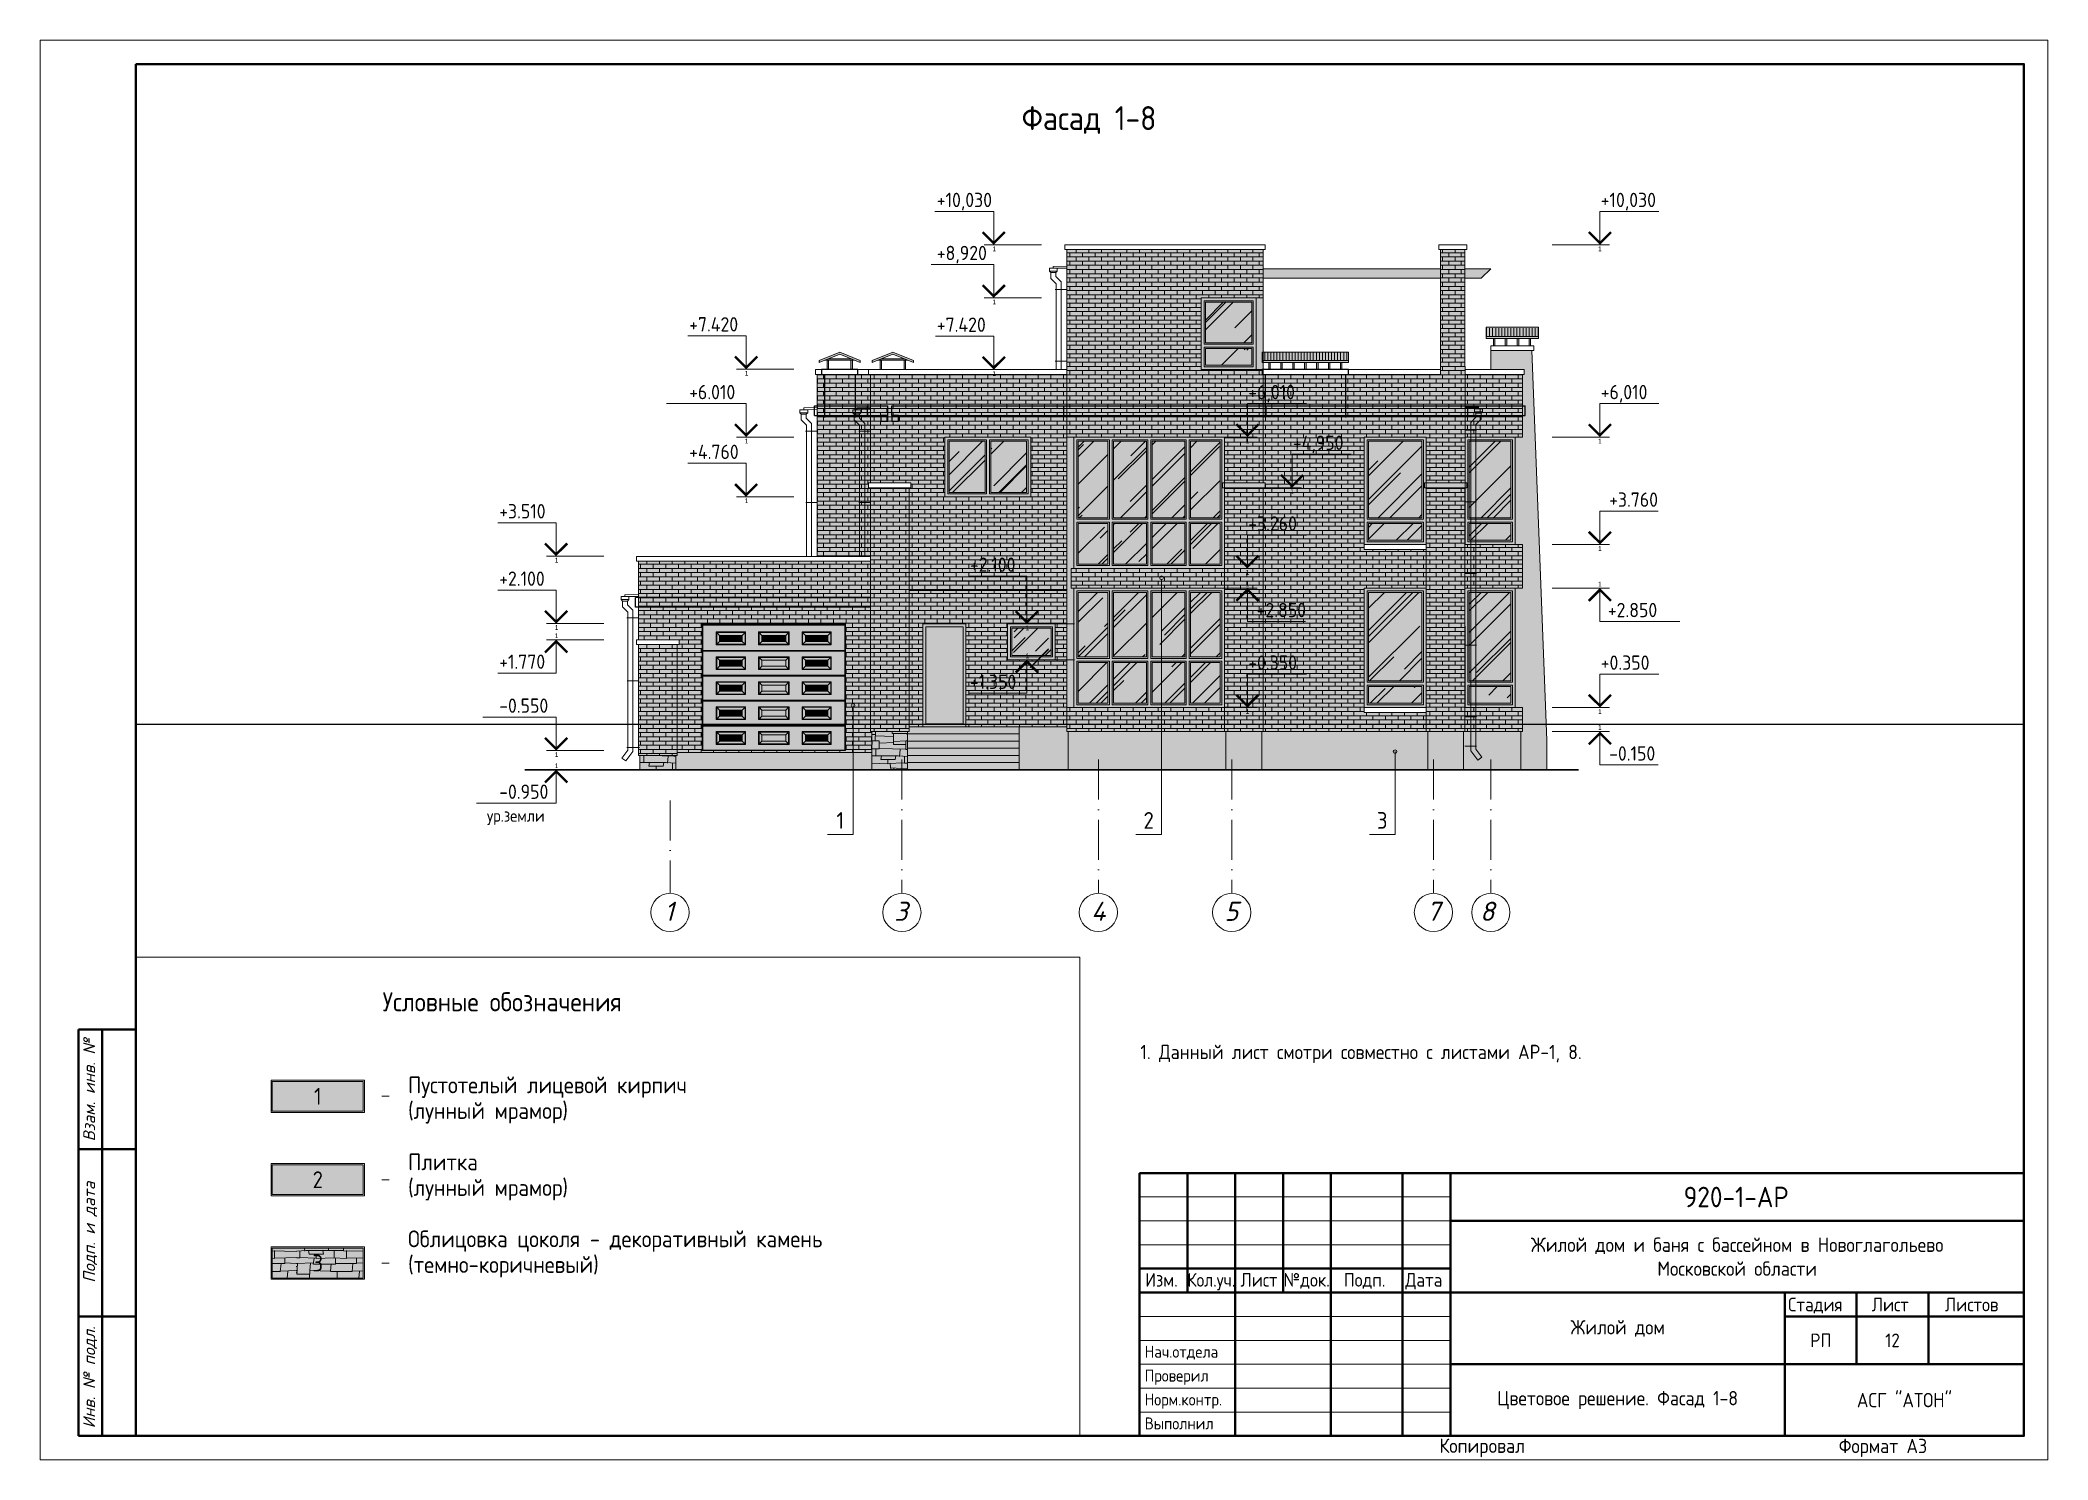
# Paper-space layout '12' of a CAD drawing. Header units: millimetres. Extents: x -17 to 41983, y -5 to 29695.
# The model-space entities are those that its viewports show. They can reach past a viewport. Long polylines and large blocks are cut down to what shows.
import ezdxf
from ezdxf.enums import TextEntityAlignment as Align

# ---------------------------------------------------------------- set-up
doc = ezdxf.new("R2010")
doc.units = ezdxf.units.MM
doc.linetypes.add('ACAD_ISO10W100', pattern=[18, 12, -3, 0, -3])
doc.linetypes.add('JIS_08_15', pattern=[17.25, 15, -0.75, 0.75, -0.75])
doc.layers.get('Defpoints').update_dxf_attribs({"color": 40})
doc.layers.add('F-text', color=7, linetype='Continuous')
for name, color, linetype, lineweight in [('Text', 7, 'Continuous', 15), ('АР_Текст_отметки высот', 95, 'Continuous', 9), ('АР_Текст_пояснения-выноски', 54, 'Continuous', 9), ('АР_Фас-раз_элементы', 123, 'Continuous', 13), ('АР_Штрих_материалы', 27, 'Continuous', 9), ('ДВЕРИ', 184, 'Continuous', 18), ('окна', 132, 'Continuous', 18), ('оси', 50, 'JIS_08_15', 9), ('размеры', 215, 'Continuous', 13), ('стены', 172, 'Continuous', 30), ('текст', 7, 'Continuous', 13), ('УКАЗАТЕЛЬ', 6, 'Continuous', 13), ('ФАСАД', 7, 'Continuous', 13), ('ШТРИХ', 142, 'Continuous', 13), ('штриховка', 8, 'Continuous', 9)]:
    doc.layers.add(name, color=color, linetype=linetype, lineweight=lineweight)
doc.styles.add('GOST 2.304', font='isocpeur.ttf', dxfattribs={"width": 0.9})
doc.styles.add('Isocpeur', font='isocpeui.ttf')
doc.styles.get("Standard").update_dxf_attribs({"font": 'arial.ttf'})
doc.styles.add('Ок1', font='isocpeur.ttf', dxfattribs={"oblique": 15})
doc.styles.add('Оксана', font='arial.ttf')
pattern_1 = [(0, (0, 53720.5), (0, 88.06434), []), (90, (0, 53720.5), (-132.08, 88.06434), [88.06434, -88.06434])]
pattern_2 = [(45, (0, 53720.5), (646.57844, 1724.20918), [11430, -1524, 3810, -762]), (45, (447.2, 54706.5), (-1255.4398, 177.8091), [2286, -251.46, 4572, -571.5]), (45, (-188.6, 54447.9), (2440.83361, 3162.8462), [6096, -1066.8, 3048, -762])]

psp = doc.layouts.new('12')

# ---------------------------------------------------------------- texts
at = {"layer": 'F-text', "color": 1, "ltscale": 50, "insert": (23001, 8678), "char_height": 300, "width": 15715.17, "attachment_point": 1, "style": 'Ок1'}
psp.add_mtext('{\\Q0;\\W0.9;\\C256;1. Данный лист смотри совместно с листами\\C1; \\C5;АР-1, 8.}', dxfattribs=at)
at = {"layer": 'Text', "color": 7, "style": 'GOST 2.304', "width": 0.9}
for s, p in [('Нач.отдела', (23090, 2132)), ('Проверил', (23090, 1632)), ('Норм.контр.', (23090, 1132)), ('Выполнил', (23090, 632))]:
    psp.add_text(s, height=250, dxfattribs=at).set_placement(p)
at = {"layer": 'Text', "color": 1, "char_height": 300, "attachment_point": 5, "style": 'GOST 2.304'}
for s, insert, width in [('{\\C256;Жилой дом и баня с бассейном в Новоглагольево\\PМосковской области}', (35483, 4245), 12000), ('{\\C256;Жилой дом}', (32983, 2745), 7000)]:
    psp.add_mtext(s, dxfattribs=dict(at, insert=insert, width=width))
at = {"layer": 'Text', "color": 7, "char_height": 300, "attachment_point": 5, "style": 'GOST 2.304'}
for s, insert, width in [('{\\C0;Цветовое решение. Фасад 1-8 }', (32983, 1245), 7000), ('{\\C0;АСГ "АТОН"}', (38983, 1245), 5000), ('Копиpовал ', (30149, 245), 5000), ('Формат А3', (38533, 245), 5000)]:
    psp.add_mtext(s, dxfattribs=dict(at, insert=insert, width=width))

msp = doc.modelspace()

# ---------------------------------------------------------------- texts
at = {"layer": 'Text', "color": 7, "style": 'GOST 2.304', "width": 0.9}
msp.add_text('Фасад 1-8', height=500, dxfattribs=at).set_placement((969207.6, 822798, 0), align=Align.CENTER)
at = {"layer": 'Text', "color": 7, "insert": (963358.3, 788975.5, 0.1), "char_height": 350, "width": 11198.696, "attachment_point": 1, "line_spacing_factor": 0.92, "style": 'GOST 2.304'}
msp.add_mtext('Пустотелый лицевой кирпич\\P\\pt6.7501;{\\fISOCPEUR|b0|i0|c238|p34;(}лунный мрамор{\\fISOCPEUR|b0|i0|c238|p34;)}\\P\\PПлитка\\P\\ptz;(лунный мрамор{\\fISOCPEUR|b0|i0|c238|p34;)}\\P{\\fISOCPEUR|b0|i0|c238|p34;\\P}Облицовка цоколя - декоративный камень (темно-коричневый)', dxfattribs=at)
at = {"layer": 'АР_Текст_пояснения-выноски', "color": 7, "ltscale": 100, "char_height": 350, "width": 376.727, "attachment_point": 5, "line_spacing_factor": 0.92, "style": 'GOST 2.304'}
for s, insert in [('1', (964003.4, 808356.2)), ('2', (970455, 808356.2)), ('3', (975340.9, 808356.2))]:
    msp.add_mtext(s, dxfattribs=dict(at, insert=insert))
at = {"layer": 'текст', "color": 7, "style": 'Isocpeur'}
for s, p in [('1', (960422.9, 806254.4, 0)), ('3', (965273, 806254.4, 0)), ('4', (969401.4, 806254.4, 0)), ('5', (972185, 806254.4, 0)), ('7', (976411.4, 806254.4, 0)), ('8', (977537.5, 806254.4, 0))]:
    msp.add_text(s, height=400, dxfattribs=at).set_placement(p, align=Align.CENTER)
at = {"layer": 'текст', "color": 7, "ltscale": 100, "style": 'GOST 2.304', "width": 0.9}
msp.add_text('Условные обозначения', height=400, dxfattribs=at).set_placement((962825.1, 790338.6, 0.1))
at = {"layer": 'текст', "color": 7, "char_height": 350, "width": 1952.983, "attachment_point": 5, "line_spacing_factor": 0.92, "style": 'GOST 2.304'}
for s, insert in [('1', (961470.1, 788562.8, 0.1)), ('2', (961470.1, 786818, 0.1))]:
    msp.add_mtext(s, dxfattribs=dict(at, insert=insert))
at = {"layer": 'текст', "color": 7, "true_color": 0xffffff, "insert": (961470.1, 785073.2, 0.1), "char_height": 350, "width": 1902.982, "attachment_point": 5, "line_spacing_factor": 0.92, "style": 'GOST 2.304'}
msp.add_mtext('3', dxfattribs=at)

# ---------------------------------------------------------------- blocks, each defined once
blk = doc.blocks.new('*U8')
at = {"color": 7, "linetype": 'Continuous', "lineweight": 40}
for p, q in [((-412, 90), (-400, 90)), ((-412, 5), (-412, 90)), ((-407, 5), (-407, 90)), ((-412, 65), (-400, 65)), ((-190, 60), (-5, 60)), ((-190, 5), (-190, 60)), ((-180, 35), (-180, 60)), ((-170, 5), (-170, 60)), ((-160, 35), (-160, 60)), ((-150, 5), (-150, 60)), ((-135, 5), (-135, 60)), ((-125, 5), (-125, 60)), ((-125, 50), (-5, 50)), ((-190, 40), (-125, 40)), ((-190, 35), (-125, 35)), ((-125, 35), (-5, 35)), ((-55, 5), (-55, 35)), ((-40, 20), (-40, 35)), ((-25, 20), (-25, 35)), ((-412, 30), (-400, 30)), ((-55, 30), (-5, 30)), ((-125, 20), (-5, 20)), ((-412, 5), (-400, 5))]:
    blk.add_line(p, q, dxfattribs=at)
at = {"color": 7, "linetype": 'Continuous', "lineweight": 20}
for p, q in [((-190, 55), (-125, 55)), ((-190, 50), (-125, 50)), ((-190, 45), (-125, 45)), ((-190, 30), (-125, 30)), ((-190, 25), (-125, 25)), ((-190, 20), (-125, 20)), ((-190, 15), (-125, 15)), ((-190, 10), (-125, 10))]:
    blk.add_line(p, q, dxfattribs=at)
at = {"color": 7, "linetype": 'Continuous', "lineweight": 0}
blk.add_lwpolyline([(-420, 297), (0, 297), (0, 0), (-420, 0)], close=True, dxfattribs=at)
at = {"color": 7, "linetype": 'Continuous', "lineweight": 40}
blk.add_lwpolyline([(-400, 292), (-5, 292), (-5, 5), (-400, 5)], close=True, dxfattribs=at)
at = {"color": 7, "style": 'Оксана', "flags": 8}
for tag, height, p in [('НАИМЕНОВАНИЕ_ОБЪЕКТА_СТРОИТЕЛЬСТВА', 2.71, (-64.88, 42.01)), ('НАИМЕНОВАНИЕ_ЧЕРТЕЖА', 2.86, (-88.9, 11.79))]:
    blk.add_attdef(tag, text='', height=height, dxfattribs=at).set_placement(p, align=Align.MIDDLE_CENTER)
at = {"color": 7, "linetype": 'Continuous', "lineweight": 20, "style": 'Оксана', "flags": 8}
blk.add_attdef('ИНВ.№ПОДЛ.', text='', height=2.5, rotation=90, dxfattribs=at).set_placement((-403.5, 17.5), align=Align.MIDDLE_CENTER)
for tag, height, p in [('НАИМЕНОВАНИЕ_СООРУЖЕНИЯ', 3.57, (-91.21, 26.62)), ('ОРГАНИЗАЦИЯ/ЛИЦЕНЗИЯ', 2.29, (-29.74, 11.97))]:
    blk.add_attdef(tag, text='', height=height, dxfattribs=at).set_placement(p, align=Align.MIDDLE_CENTER)
at = {"color": 7, "linetype": 'Continuous', "lineweight": 20, "flags": 8}
for tag, p in [('---------------------------------------------------', (-210, 5)), ('--------------------------------------------------', (-210, -2))]:
    blk.add_attdef(tag, text='', height=0.143, dxfattribs=at).set_placement(p, align=Align.TOP_LEFT)
at = {"layer": 'Text', "color": 7, "linetype": 'Continuous', "lineweight": 20, "style": 'GOST 2.304', "width": 0.9}
for s, p in [('Изм.', (-188.83, 36.23)), ('Лист', (-168.89, 36.23)), ('№док.', (-159.89, 36.23)), ('Подп.', (-147.29, 36.23)), ('Дата', (-134.42, 36.23)), ('Стадия', (-54.33, 31.07)), ('Лист', (-36.84, 31.07)), ('Листов', (-21.51, 31.07))]:
    blk.add_text(s, height=2.857, dxfattribs=at).set_placement(p)
at = {"layer": 'Text', "color": 7, "linetype": 'Continuous', "lineweight": 20, "style": 'GOST 2.304', "width": 0.833333}
blk.add_text('Кол.уч.', height=2.857, dxfattribs=at).set_placement((-180, 36.23), (-170, 36.23), align=Align.FIT)
at = {"layer": 'Text', "color": 7, "linetype": 'Continuous', "lineweight": 20, "style": 'GOST 2.304', "width": 0.9, "flags": 8}
blk.add_attdef('ОБОЗНАЧЕНИЕ_ДОКУМЕНТА', text='', height=4.29, dxfattribs=at).set_placement((-65.21, 54.98), align=Align.MIDDLE_CENTER)
at = {"layer": 'Text', "color": 7, "style": 'GOST 2.304', "width": 0.9, "flags": 8}
for tag, p in [('СТАДИЯ', (-47.5, 25)), ('ЛИСТ', (-32.5, 25)), ('ЛИСТОВ', (-15, 25))]:
    blk.add_attdef(tag, text='', height=2.86, dxfattribs=at).set_placement(p, align=Align.MIDDLE_CENTER)
at = {"layer": 'текст', "color": 7, "linetype": 'Continuous', "style": 'Ок1', "oblique": 15}
for s, p in [('Взам. инв. №', (-408.5, 66.63)), ('Подп. и дата', (-408.5, 37.05)), ('Инв. № подл.', (-408.5, 6.6))]:
    blk.add_text(s, height=2.5, rotation=90.0002, dxfattribs=at).set_placement(p)
blk = doc.blocks.new('ок10')
at = {"layer": 'АР_Штрих_материалы', "ltscale": 100, "true_color": 0x502921}
h = blk.add_hatch(color=19, dxfattribs=at)
h.set_gradient(color1=(49, 69, 94), one_color=1, tint=1, name='HEMISPHERICAL')
h.paths.add_polyline_path([(971643, 765476), (971643, 764626), (972613, 764626), (972613, 765476)])
h.paths.add_polyline_path([(971643, 764506), (971643, 764156), (972613, 764156), (972613, 764506)])
at = {"layer": 'ШТРИХ', "ltscale": 0.1, "true_color": 0x2f1d18}
h = blk.add_hatch(color=19, dxfattribs=at)
h.paths.add_polyline_path([(971976, 765566), (971553, 765566), (971553, 764066), (971976, 764066), (971976, 764126), (971613, 764126), (971613, 764536), (971976, 764536), (971976, 764596), (971613, 764596), (971613, 765506), (971976, 765506)])
h.paths.add_polyline_path([(972703, 765566), (971976, 765566), (971976, 765506), (972643, 765506), (972643, 764596), (971976, 764596), (971976, 764536), (972643, 764536), (972643, 764126), (971976, 764126), (971976, 764066), (972703, 764066)])
at = {"layer": 'ШТРИХ', "ltscale": 0.1, "true_color": 0x402821}
h = blk.add_hatch(color=19, dxfattribs=at)
h.paths.add_polyline_path([(972643, 765506), (971976, 765506), (971976, 765476), (972613, 765476), (972613, 764626), (971976, 764626), (971976, 764596), (972643, 764596)])
h.paths.add_polyline_path([(971976, 765506), (971613, 765506), (971613, 764596), (971976, 764596), (971976, 764626), (971643, 764626), (971643, 765476), (971976, 765476)])
h.paths.add_polyline_path([(971976, 764536), (971613, 764536), (971613, 764126), (971976, 764126), (971976, 764156), (971643, 764156), (971643, 764506), (971976, 764506)])
h.paths.add_polyline_path([(972643, 764536), (971976, 764536), (971976, 764506), (972613, 764506), (972613, 764156), (971976, 764156), (971976, 764126), (972643, 764126)])
at = {"layer": 'ШТРИХ', "ltscale": 0.1, "true_color": 0xfefcfb}
h = blk.add_hatch(dxfattribs=at)
h.set_pattern_fill('AR-RROOF', scale=30, angle=45, style=0)
h.paths.add_polyline_path([(972613, 765476), (971643, 765476), (971643, 764626), (972613, 764626)])
h.paths.add_polyline_path([(972613, 764506), (971643, 764506), (971643, 764156), (972613, 764156)])
at = {"layer": 'окна', "color": 7, "ltscale": 0.1}
blk.add_lwpolyline([(971553, 764066), (972703, 764066), (972703, 765566), (971553, 765566)], close=True, dxfattribs=at)
at = {"layer": 'окна', "color": 7, "ltscale": 0.1, "elevation": 0}
for points in [[(971613, 764596), (971613, 765506), (972643, 765506), (972643, 764596)], [(972643, 764536), (972643, 764126), (971613, 764126), (971613, 764536)]]:
    blk.add_lwpolyline(points, close=True, dxfattribs=at)
at = {"layer": 'окна', "color": 7, "lineweight": 5, "ltscale": 0.1, "elevation": 0}
for points in [[(971643, 764626), (971643, 765476), (972613, 765476), (972613, 764626)], [(972613, 764506), (972613, 764156), (971643, 764156), (971643, 764506)]]:
    blk.add_lwpolyline(points, close=True, dxfattribs=at)
blk = doc.blocks.new('ок2')
at = {"layer": 'АР_Штрих_материалы', "ltscale": 100, "true_color": 0x502921}
h = blk.add_hatch(color=19, dxfattribs=at)
h.set_gradient(color1=(49, 69, 94), one_color=1, tint=1, name='HEMISPHERICAL')
h.paths.add_polyline_path([(971942, 759406), (971942, 757556), (973062, 757556), (973062, 759406)])
h.paths.add_polyline_path([(973062, 757436), (971942, 757436), (971942, 757086), (973062, 757086)])
at = {"layer": 'ШТРИХ', "ltscale": 0.1, "true_color": 0x2f1d18}
h = blk.add_hatch(color=19, dxfattribs=at)
h.paths.add_polyline_path([(972502, 759496), (971852, 759496), (971851, 756996), (972502, 756996), (972502, 757056), (971912, 757056), (971912, 757466), (972502, 757466), (972502, 757526), (971912, 757526), (971912, 759436), (972502, 759436)])
h.paths.add_polyline_path([(973152, 759496), (972502, 759496), (972502, 759436), (973092, 759436), (973092, 757526), (972502, 757526), (972502, 757466), (973092, 757466), (973092, 757056), (972502, 757056), (972502, 756996), (973152, 756996)])
at = {"layer": 'ШТРИХ', "ltscale": 0.1, "true_color": 0x402821}
h = blk.add_hatch(color=19, dxfattribs=at)
h.paths.add_polyline_path([(972502, 759436), (971912, 759436), (971912, 757526), (972502, 757526), (972502, 757556), (971942, 757556), (971942, 759406), (972502, 759406)])
h.paths.add_polyline_path([(973092, 759436), (972502, 759436), (972502, 759406), (973062, 759406), (973062, 757556), (972502, 757556), (972502, 757526), (973092, 757526)])
h.paths.add_polyline_path([(972502, 757466), (971912, 757466), (971912, 757056), (972502, 757056), (972502, 757086), (971942, 757086), (971942, 757436), (972502, 757436)])
h.paths.add_polyline_path([(973092, 757466), (972502, 757466), (972502, 757436), (973062, 757436), (973062, 757086), (972502, 757086), (972502, 757056), (973092, 757056)])
at = {"layer": 'ШТРИХ', "ltscale": 0.1, "true_color": 0xfefcfb}
h = blk.add_hatch(dxfattribs=at)
h.set_pattern_fill('AR-RROOF', scale=30, angle=45, style=0)
h.paths.add_polyline_path([(973062, 759406), (971942, 759406), (971942, 757556), (973062, 757556)])
h.paths.add_polyline_path([(973062, 757436), (971942, 757436), (971942, 757086), (973062, 757086)])
at = {"layer": 'окна', "color": 7, "ltscale": 0.1, "elevation": 0}
for points in [[(971851, 756996), (973152, 756996), (973152, 759496), (971851, 759496)], [(971912, 757526), (971912, 759436), (973092, 759436), (973092, 757526)], [(973092, 757466), (973092, 757056), (971912, 757056), (971912, 757466)]]:
    blk.add_lwpolyline(points, close=True, dxfattribs=at)
at = {"layer": 'окна', "color": 7, "lineweight": 5, "ltscale": 0.1, "elevation": 0}
for points in [[(971942, 757556), (971942, 759406), (973062, 759406), (973062, 757556)], [(973062, 757436), (973062, 757086), (971942, 757086), (971942, 757436)]]:
    blk.add_lwpolyline(points, close=True, dxfattribs=at)
blk = doc.blocks.new('ок1')
at = {"layer": 'АР_Штрих_материалы', "ltscale": 100, "true_color": 0x502921}
h = blk.add_hatch(color=19, dxfattribs=at)
h.set_gradient(color1=(49, 69, 94), one_color=1, tint=1, name='HEMISPHERICAL')
h.paths.add_polyline_path([(971942, 762566), (971942, 760966), (973062, 760966), (973062, 762566)])
h.paths.add_polyline_path([(973062, 760496), (973062, 760846), (971942, 760846), (971942, 760496)])
at = {"layer": 'ШТРИХ', "ltscale": 0.1, "true_color": 0x2f1d18}
h = blk.add_hatch(color=19, dxfattribs=at)
h.paths.add_polyline_path([(972502, 762656), (971851, 762656), (971851, 760406), (972502, 760406), (972502, 760466), (971912, 760466), (971912, 760876), (972502, 760876), (972502, 760936), (971912, 760936), (971912, 762596), (972502, 762596)])
h.paths.add_polyline_path([(973152, 762656), (972502, 762656), (972502, 762596), (973092, 762596), (973092, 760936), (972502, 760936), (972502, 760876), (973092, 760876), (973092, 760466), (972502, 760466), (972502, 760406), (973152, 760406)])
at = {"layer": 'ШТРИХ', "ltscale": 0.1, "true_color": 0x402821}
h = blk.add_hatch(color=19, dxfattribs=at)
h.paths.add_polyline_path([(972502, 762596), (971912, 762596), (971912, 760936), (972502, 760936), (972502, 760966), (971942, 760966), (971942, 762566), (972502, 762566)])
h.paths.add_polyline_path([(973092, 762596), (972502, 762596), (972502, 762566), (973062, 762566), (973062, 760966), (972502, 760966), (972502, 760936), (973092, 760936)])
h.paths.add_polyline_path([(973092, 760876), (972502, 760876), (972502, 760846), (973062, 760846), (973062, 760496), (972502, 760496), (972502, 760466), (973092, 760466)])
h.paths.add_polyline_path([(972502, 760876), (971912, 760876), (971912, 760466), (972502, 760466), (972502, 760496), (971942, 760496), (971942, 760846), (972502, 760846)])
at = {"layer": 'ШТРИХ', "ltscale": 0.1, "true_color": 0xfefcfb}
h = blk.add_hatch(dxfattribs=at)
h.set_pattern_fill('AR-RROOF', scale=30, angle=45, style=0)
h.paths.add_polyline_path([(973062, 762566), (971942, 762566), (971942, 760966), (973062, 760966)])
h.paths.add_polyline_path([(973062, 760846), (971942, 760846), (971942, 760496), (973062, 760496)])
at = {"layer": 'окна', "color": 7, "ltscale": 0.1, "elevation": 0}
for points in [[(971851, 760406), (973152, 760406), (973152, 762656), (971851, 762656)], [(971912, 760936), (971912, 762596), (973092, 762596), (973092, 760936)], [(973092, 760876), (973092, 760466), (971912, 760466), (971912, 760876)]]:
    blk.add_lwpolyline(points, close=True, dxfattribs=at)
at = {"layer": 'окна', "color": 7, "lineweight": 5, "ltscale": 0.1, "elevation": 0}
for points in [[(971942, 760966), (971942, 762566), (973062, 762566), (973062, 760966)], [(973062, 760846), (973062, 760496), (971942, 760496), (971942, 760846)]]:
    blk.add_lwpolyline(points, close=True, dxfattribs=at)
blk = doc.blocks.new('*U353')
at = {"color": 7, "linetype": 'Continuous', "lineweight": 15}
for p, q in [((-12, 0), (-10, 0)), ((-10, 0), (-10, -7)), ((-10, 0), (0, 0)), ((-10, -7), (-26.68, -7))]:
    blk.add_line(p, q, dxfattribs=at)
at = {"color": 7, "linetype": 'Continuous', "lineweight": 15, "const_width": 0.5}
blk.add_lwpolyline([(-7.67, -2.68), (-10, -0.35), (-12.32, -2.68)], dxfattribs=at)
at = {"color": 7, "linetype": 'Continuous', "lineweight": 15, "style": 'GOST 2.304', "width": 0.9, "flags": 8}
blk.add_attdef('+OTM', text='', height=3, rotation=360, dxfattribs=at).set_placement((-20.16, -7), align=Align.BOTTOM_LEFT)
at = {"color": 7, "linetype": 'Continuous', "lineweight": 15, "flags": 8}
blk.add_attdef('YRZ', text='', height=3, rotation=360, dxfattribs=at).set_placement((-21.03, -11.62), align=Align.BOTTOM_LEFT)
at = {"layer": 'Defpoints', "color": 5, "linetype": 'Continuous', "flags": 8}
blk.add_attdef('M', text='', height=1, rotation=360, dxfattribs=at).set_placement((-9.9, 1.33), align=Align.TOP_CENTER)
blk = doc.blocks.new('*U417')
at = {"color": 7, "linetype": 'Continuous', "lineweight": 15}
for p, q in [((-10, 7), (-25.36, 7)), ((-10, 0), (-10, 7)), ((-12, 0), (-10, 0)), ((-10, 0), (0, 0))]:
    blk.add_line(p, q, dxfattribs=at)
at = {"color": 7, "linetype": 'Continuous', "lineweight": 15, "const_width": 0.5}
blk.add_lwpolyline([(-7.67, 2.67), (-10, 0.35), (-12.32, 2.67)], dxfattribs=at)
at = {"color": 7, "linetype": 'Continuous', "lineweight": 15, "style": 'GOST 2.304', "width": 0.9, "flags": 8}
blk.add_attdef('+OTM', text='', height=3, rotation=360, dxfattribs=at).set_placement((-20.16, 7), align=Align.BOTTOM_LEFT)
at = {"layer": 'Defpoints', "color": 5, "linetype": 'Continuous', "flags": 8}
blk.add_attdef('M', text='', height=1, dxfattribs=at).set_placement((-9.9, -0.33), align=Align.TOP_CENTER)
blk = doc.blocks.new('вр24')
at = {"layer": 'ДВЕРИ', "linetype": 'Continuous'}
blk.add_hatch(color=7, dxfattribs=at).paths.add_polyline_path([(-46533, 594707), (-46528, 594707), (-46533, 594712)], flags=0)
at = {"layer": 'ДВЕРИ', "color": 7, "linetype": 'Continuous'}
for p, q in [((-48337, 597218, 0), (-48337, 594568)), ((-45337, 597218, 0), (-48337, 597218, 0)), ((-48322, 597195, 0), (-45352, 597195, 0)), ((-48322, 597195, 0), (-48322, 596144)), ((-48039, 597049), (-47428, 597049)), ((-48039, 596782), (-48039, 597049)), ((-47969, 596979), (-47498, 596979)), ((-47969, 596852), (-47969, 596979)), ((-47498, 596852), (-47969, 596852)), ((-47498, 596979), (-47498, 596852)), ((-47428, 597049), (-47428, 596782)), ((-47155, 597049), (-47155, 596782)), ((-46518, 597049), (-47155, 597049)), ((-47085, 596979), (-46588, 596979)), ((-47085, 596852), (-47085, 596979)), ((-46588, 596852), (-47085, 596852)), ((-46588, 596979), (-46588, 596852)), ((-46518, 596782), (-46518, 597049)), ((-46246, 597049), (-45634, 597049)), ((-46246, 596782), (-46246, 597049)), ((-46176, 596979), (-45704, 596979)), ((-46176, 596852), (-46176, 596979)), ((-45704, 596852), (-46176, 596852)), ((-45704, 596979), (-45704, 596852)), ((-45634, 597049), (-45634, 596782)), ((-45352, 597195, 0), (-45352, 596144)), ((-45337, 594568), (-45337, 597218, 0)), ((-48322, 596665), (-45352, 596665)), ((-48322, 596645), (-45352, 596645)), ((-47428, 596782), (-48039, 596782)), ((-48039, 596528), (-47428, 596528)), ((-48039, 596261), (-48039, 596528)), ((-47969, 596458), (-47498, 596458)), ((-47969, 596331), (-47969, 596458)), ((-47498, 596458), (-47498, 596331)), ((-47428, 596528), (-47428, 596261)), ((-47155, 596782), (-46518, 596782)), ((-47155, 596528), (-47155, 596261)), ((-46518, 596528), (-47155, 596528)), ((-47085, 596458), (-46588, 596458)), ((-47085, 596331), (-47085, 596458)), ((-46588, 596458), (-46588, 596331)), ((-46518, 596261), (-46518, 596528)), ((-45634, 596782), (-46246, 596782)), ((-46246, 596528), (-45634, 596528)), ((-46246, 596261), (-46246, 596528)), ((-46176, 596458), (-45704, 596458)), ((-46176, 596331), (-46176, 596458)), ((-45704, 596458), (-45704, 596331)), ((-45634, 596528), (-45634, 596261)), ((-48322, 596144), (-45352, 596144)), ((-48322, 596124), (-45352, 596124)), ((-48322, 596124), (-48322, 595623)), ((-47428, 596261), (-48039, 596261)), ((-48039, 596007), (-47428, 596007)), ((-48039, 595740), (-48039, 596007)), ((-47498, 596331), (-47969, 596331)), ((-47428, 596007), (-47428, 595740)), ((-47155, 596261), (-46518, 596261)), ((-47155, 596007), (-47155, 595740)), ((-46518, 596007), (-47155, 596007)), ((-46588, 596331), (-47085, 596331)), ((-46518, 595740), (-46518, 596007)), ((-45634, 596261), (-46246, 596261)), ((-46246, 596007), (-45634, 596007)), ((-46246, 595740), (-46246, 596007)), ((-45704, 596331), (-46176, 596331)), ((-45634, 596007), (-45634, 595740)), ((-45352, 596124), (-45352, 595623)), ((-48322, 595623), (-45352, 595623)), ((-48322, 595603), (-45352, 595603)), ((-48322, 595603), (-48322, 595101)), ((-47428, 595740), (-48039, 595740)), ((-47969, 595937), (-47498, 595937)), ((-47969, 595810), (-47969, 595937)), ((-47498, 595810), (-47969, 595810)), ((-47498, 595937), (-47498, 595810)), ((-47155, 595740), (-46518, 595740)), ((-47085, 595937), (-46588, 595937)), ((-47085, 595810), (-47085, 595937)), ((-46588, 595810), (-47085, 595810)), ((-46588, 595937), (-46588, 595810)), ((-45634, 595740), (-46246, 595740)), ((-46176, 595937), (-45704, 595937)), ((-46176, 595810), (-46176, 595937)), ((-45704, 595810), (-46176, 595810)), ((-45704, 595937), (-45704, 595810)), ((-45352, 595603), (-45352, 595101)), ((-48039, 595486), (-47428, 595486)), ((-48039, 595218), (-48039, 595486)), ((-47428, 595218), (-48039, 595218)), ((-47969, 595416), (-47498, 595416)), ((-47969, 595288), (-47969, 595416)), ((-47498, 595288), (-47969, 595288)), ((-47498, 595416), (-47498, 595288)), ((-47428, 595486), (-47428, 595218)), ((-47155, 595486), (-47155, 595218)), ((-46518, 595486), (-47155, 595486)), ((-47155, 595218), (-46518, 595218)), ((-47085, 595416), (-46588, 595416)), ((-47085, 595288), (-47085, 595416)), ((-46588, 595288), (-47085, 595288)), ((-46588, 595416), (-46588, 595288)), ((-46518, 595218), (-46518, 595486)), ((-46246, 595486), (-45634, 595486)), ((-46246, 595218), (-46246, 595486)), ((-45634, 595218), (-46246, 595218)), ((-46176, 595416), (-45704, 595416)), ((-46176, 595288), (-46176, 595416)), ((-45704, 595288), (-46176, 595288)), ((-45704, 595416), (-45704, 595288)), ((-45634, 595486), (-45634, 595218)), ((-48322, 595101), (-45352, 595101)), ((-48322, 594580), (-48322, 595081)), ((-45352, 595081), (-48322, 595081)), ((-48039, 594964), (-47428, 594964)), ((-48039, 594697), (-48039, 594964)), ((-47969, 594894), (-47498, 594894)), ((-47969, 594767), (-47969, 594894)), ((-47498, 594767), (-47969, 594767)), ((-47498, 594894), (-47498, 594767)), ((-47428, 594964), (-47428, 594697)), ((-47155, 594964), (-47155, 594697)), ((-46518, 594964), (-47155, 594964)), ((-47085, 594894), (-46588, 594894)), ((-47085, 594767), (-47085, 594894)), ((-46588, 594767), (-47085, 594767)), ((-46588, 594894), (-46588, 594767)), ((-46518, 594697), (-46518, 594964)), ((-46246, 594964), (-45634, 594964)), ((-46246, 594697), (-46246, 594964)), ((-46176, 594894), (-45704, 594894)), ((-46176, 594767), (-46176, 594894)), ((-45704, 594767), (-46176, 594767)), ((-45704, 594894), (-45704, 594767)), ((-45634, 594964), (-45634, 594697)), ((-45352, 595114), (-45350, 595114)), ((-45352, 595101), (-45352, 595091)), ((-45352, 595101), (-45350, 595101)), ((-45352, 595081), (-45352, 595091)), ((-45352, 595091), (-45350, 595091)), ((-45352, 594580), (-45352, 595081)), ((-45352, 595069), (-45350, 595069)), ((-45350, 595114), (-45350, 595101)), ((-45350, 595109), (-45347, 595109)), ((-45350, 595101), (-45350, 595091)), ((-45350, 595094), (-45347, 595094)), ((-45350, 595091), (-45350, 595069)), ((-48337, 594568), (-45337, 594568)), ((-45352, 594580), (-48322, 594580)), ((-47428, 594697), (-48039, 594697)), ((-47155, 594697), (-46518, 594697)), ((-45634, 594697), (-46246, 594697))]:
    blk.add_line(p, q, dxfattribs=at)
at = {"layer": 'ДВЕРИ', "color": 7, "linetype": 'Continuous', "lineweight": 5}
for p, q in [((-48327, 594568), (-48327, 597218, 0)), ((-48327, 597205, 0), (-48323, 597205, 0)), ((-48323, 597218, 0), (-48323, 597217, 0)), ((-48323, 597217, 0), (-48323, 597182, 0)), ((-48322, 597217, 0), (-48323, 597217, 0)), ((-48322, 597182, 0), (-48323, 597182, 0)), ((-48322, 597218, 0), (-48322, 597217, 0)), ((-48322, 597217, 0), (-48322, 597205, 0)), ((-48322, 597205, 0), (-45352, 597205, 0)), ((-48322, 597205, 0), (-48322, 597195, 0)), ((-48029, 597039), (-47969, 596979)), ((-48029, 596792), (-48029, 597039)), ((-48029, 597039), (-47438, 597039)), ((-47969, 596852), (-48029, 596792)), ((-47498, 596979), (-47438, 597039)), ((-47438, 596792), (-47498, 596852)), ((-47438, 597039), (-47438, 596792)), ((-47145, 597039), (-47085, 596979)), ((-47145, 596792), (-47145, 597039)), ((-47145, 597039), (-46528, 597039)), ((-47085, 596852), (-47145, 596792)), ((-46588, 596979), (-46528, 597039)), ((-46528, 596792), (-46588, 596852)), ((-46528, 597039), (-46528, 596792)), ((-46236, 597039), (-46176, 596979)), ((-46236, 596792), (-46236, 597039)), ((-46236, 597039), (-45644, 597039)), ((-46176, 596852), (-46236, 596792)), ((-45704, 596979), (-45644, 597039)), ((-45644, 596792), (-45704, 596852)), ((-45644, 597039), (-45644, 596792)), ((-45352, 597218, 0), (-45352, 597217, 0)), ((-45352, 597217, 0), (-45352, 597205, 0)), ((-45352, 597217, 0), (-45350, 597217, 0)), ((-45352, 597205, 0), (-45352, 597195, 0)), ((-45352, 597182, 0), (-45350, 597182, 0)), ((-45350, 597218, 0), (-45350, 597217, 0)), ((-45350, 597217, 0), (-45350, 597182, 0)), ((-45350, 597205, 0), (-45347, 597205, 0)), ((-45347, 594568), (-45347, 597218, 0)), ((-48323, 596672), (-48327, 596672)), ((-48323, 596657), (-48327, 596657)), ((-48323, 596677), (-48323, 596665)), ((-48322, 596677), (-48323, 596677)), ((-48323, 596665), (-48323, 596655)), ((-48322, 596665), (-48323, 596665)), ((-48323, 596655), (-48323, 596632)), ((-48322, 596655), (-48323, 596655)), ((-48322, 596632), (-48323, 596632)), ((-48322, 596665), (-48322, 596655)), ((-45352, 596655), (-48322, 596655)), ((-48322, 596655), (-48322, 596645)), ((-47438, 596792), (-48029, 596792)), ((-48029, 596518), (-47969, 596458)), ((-48029, 596271), (-48029, 596518)), ((-48029, 596518), (-47438, 596518)), ((-47498, 596458), (-47438, 596518)), ((-47438, 596518), (-47438, 596271)), ((-46528, 596792), (-47145, 596792)), ((-47145, 596518), (-47085, 596458)), ((-47145, 596271), (-47145, 596518)), ((-47145, 596518), (-46528, 596518)), ((-46588, 596458), (-46528, 596518)), ((-46528, 596518), (-46528, 596271)), ((-45644, 596792), (-46236, 596792)), ((-46236, 596518), (-46176, 596458)), ((-46236, 596271), (-46236, 596518)), ((-46236, 596518), (-45644, 596518)), ((-45704, 596458), (-45644, 596518)), ((-45644, 596518), (-45644, 596271)), ((-45352, 596677), (-45350, 596677)), ((-45352, 596665), (-45352, 596655)), ((-45352, 596665), (-45350, 596665)), ((-45352, 596655), (-45352, 596645)), ((-45352, 596655), (-45350, 596655)), ((-45352, 596632), (-45350, 596632)), ((-45350, 596677), (-45350, 596665)), ((-45350, 596672), (-45347, 596672)), ((-45350, 596665), (-45350, 596655)), ((-45350, 596657), (-45347, 596657)), ((-45350, 596655), (-45350, 596632)), ((-48323, 596151), (-48327, 596151)), ((-48323, 596136), (-48327, 596136)), ((-48323, 596156), (-48323, 596144)), ((-48322, 596156), (-48323, 596156)), ((-48323, 596144), (-48323, 596134)), ((-48322, 596144), (-48323, 596144)), ((-48323, 596134), (-48323, 596111)), ((-48322, 596134), (-48323, 596134)), ((-48322, 596111), (-48323, 596111)), ((-48322, 596144), (-48322, 596134)), ((-45352, 596134), (-48322, 596134)), ((-48322, 596134), (-48322, 596124)), ((-47969, 596331), (-48029, 596271)), ((-47438, 596271), (-48029, 596271)), ((-48029, 595997), (-47969, 595937)), ((-48029, 595750), (-48029, 595997)), ((-48029, 595997), (-47438, 595997)), ((-47438, 596271), (-47498, 596331)), ((-47498, 595937), (-47438, 595997)), ((-47438, 595997), (-47438, 595750)), ((-47085, 596331), (-47145, 596271)), ((-46528, 596271), (-47145, 596271)), ((-47145, 595997), (-47085, 595937)), ((-47145, 595750), (-47145, 595997)), ((-47145, 595997), (-46528, 595997)), ((-46528, 596271), (-46588, 596331)), ((-46588, 595937), (-46528, 595997)), ((-46528, 595997), (-46528, 595750)), ((-46176, 596331), (-46236, 596271)), ((-45644, 596271), (-46236, 596271)), ((-46236, 595997), (-46176, 595937)), ((-46236, 595750), (-46236, 595997)), ((-46236, 595997), (-45644, 595997)), ((-45644, 596271), (-45704, 596331)), ((-45704, 595937), (-45644, 595997)), ((-45644, 595997), (-45644, 595750)), ((-45352, 596156), (-45350, 596156)), ((-45352, 596144), (-45352, 596134)), ((-45352, 596144), (-45350, 596144)), ((-45352, 596134), (-45352, 596124)), ((-45352, 596134), (-45350, 596134)), ((-45352, 596111), (-45350, 596111)), ((-45350, 596156), (-45350, 596144)), ((-45350, 596151), (-45347, 596151)), ((-45350, 596144), (-45350, 596134)), ((-45350, 596136), (-45347, 596136)), ((-45350, 596134), (-45350, 596111)), ((-48323, 595630), (-48327, 595630)), ((-48323, 595615), (-48327, 595615)), ((-48323, 595635), (-48323, 595623)), ((-48322, 595635), (-48323, 595635)), ((-48323, 595623), (-48323, 595613)), ((-48322, 595623), (-48323, 595623)), ((-48323, 595613), (-48323, 595590)), ((-48322, 595613), (-48323, 595613)), ((-48322, 595590), (-48323, 595590)), ((-48322, 595623), (-48322, 595613)), ((-48322, 595613), (-48322, 595603)), ((-45352, 595613), (-48322, 595613)), ((-47969, 595810), (-48029, 595750)), ((-47438, 595750), (-48029, 595750)), ((-47438, 595750), (-47498, 595810)), ((-47085, 595810), (-47145, 595750)), ((-46528, 595750), (-47145, 595750)), ((-46528, 595750), (-46588, 595810)), ((-46176, 595810), (-46236, 595750)), ((-45644, 595750), (-46236, 595750)), ((-45644, 595750), (-45704, 595810)), ((-45352, 595635), (-45350, 595635)), ((-45352, 595623), (-45352, 595613)), ((-45352, 595623), (-45350, 595623)), ((-45352, 595613), (-45352, 595603)), ((-45352, 595613), (-45350, 595613)), ((-45352, 595590), (-45350, 595590)), ((-45350, 595635), (-45350, 595623)), ((-45350, 595630), (-45347, 595630)), ((-45350, 595623), (-45350, 595613)), ((-45350, 595615), (-45347, 595615)), ((-45350, 595613), (-45350, 595590)), ((-48029, 595476), (-47969, 595416)), ((-48029, 595228), (-48029, 595476)), ((-48029, 595476), (-47438, 595476)), ((-47969, 595288), (-48029, 595228)), ((-47438, 595228), (-48029, 595228)), ((-47498, 595416), (-47438, 595476)), ((-47438, 595228), (-47498, 595288)), ((-47438, 595476), (-47438, 595228)), ((-47145, 595476), (-47085, 595416)), ((-47145, 595228), (-47145, 595476)), ((-47145, 595476), (-46528, 595476)), ((-47085, 595288), (-47145, 595228)), ((-46528, 595228), (-47145, 595228)), ((-46588, 595416), (-46528, 595476)), ((-46528, 595228), (-46588, 595288)), ((-46528, 595476), (-46528, 595228)), ((-46236, 595476), (-46176, 595416)), ((-46236, 595228), (-46236, 595476)), ((-46236, 595476), (-45644, 595476)), ((-46176, 595288), (-46236, 595228)), ((-45644, 595228), (-46236, 595228)), ((-45704, 595416), (-45644, 595476)), ((-45644, 595228), (-45704, 595288)), ((-45644, 595476), (-45644, 595228)), ((-48323, 595109), (-48327, 595109)), ((-48323, 595094), (-48327, 595094)), ((-48323, 595114), (-48323, 595101)), ((-48322, 595114), (-48323, 595114)), ((-48323, 595101), (-48323, 595091)), ((-48322, 595101), (-48323, 595101)), ((-48323, 595091), (-48323, 595069)), ((-48322, 595091), (-48323, 595091)), ((-48322, 595069), (-48323, 595069)), ((-48322, 595101), (-48322, 595091)), ((-48322, 595081), (-48322, 595091)), ((-45352, 595091), (-48322, 595091)), ((-48029, 594954), (-47969, 594894)), ((-48029, 594707), (-48029, 594954)), ((-48029, 594954), (-47438, 594954)), ((-47969, 594767), (-48029, 594707)), ((-47498, 594894), (-47438, 594954)), ((-47438, 594707), (-47498, 594767)), ((-47438, 594954), (-47438, 594707)), ((-47145, 594954), (-47085, 594894)), ((-47145, 594707), (-47145, 594954)), ((-47145, 594954), (-46528, 594954)), ((-47085, 594767), (-47145, 594707)), ((-46588, 594894), (-46528, 594954)), ((-46528, 594707), (-46588, 594767)), ((-46528, 594954), (-46528, 594707)), ((-46236, 594954), (-46176, 594894)), ((-46236, 594707), (-46236, 594954)), ((-46236, 594954), (-45644, 594954)), ((-46176, 594767), (-46236, 594707)), ((-45704, 594894), (-45644, 594954)), ((-45644, 594707), (-45704, 594767)), ((-45644, 594954), (-45644, 594707)), ((-48323, 594588), (-48327, 594588)), ((-48323, 594573), (-48327, 594573)), ((-48323, 594593), (-48323, 594580)), ((-48322, 594593), (-48323, 594593)), ((-48323, 594580), (-48323, 594570)), ((-48322, 594580), (-48323, 594580)), ((-48323, 594570), (-48323, 594568)), ((-48322, 594570), (-48323, 594570)), ((-48322, 594570), (-48322, 594580)), ((-48322, 594570), (-48322, 594568)), ((-45352, 594570), (-48322, 594570)), ((-47438, 594707), (-48029, 594707)), ((-46528, 594707), (-47145, 594707)), ((-45644, 594707), (-46236, 594707)), ((-45352, 594593), (-45350, 594593)), ((-45352, 594570), (-45352, 594580)), ((-45352, 594580), (-45350, 594580)), ((-45352, 594568), (-45352, 594570)), ((-45352, 594570), (-45350, 594570)), ((-45350, 594593), (-45350, 594580)), ((-45350, 594588), (-45347, 594588)), ((-45350, 594580), (-45350, 594570)), ((-45350, 594573), (-45347, 594573)), ((-45350, 594570), (-45350, 594568))]:
    blk.add_line(p, q, dxfattribs=at)
blk = doc.blocks.new('*U423')
at = {"color": 7, "linetype": 'Continuous', "lineweight": 15}
for p, q in [((-10, 7), (-22.17, 7)), ((-10, 0), (-10, 7)), ((-12, 0), (-10, 0)), ((-10, 0), (0, 0))]:
    blk.add_line(p, q, dxfattribs=at)
at = {"color": 7, "linetype": 'Continuous', "lineweight": 15, "const_width": 0.5}
blk.add_lwpolyline([(-7.67, 2.67), (-10, 0.35), (-12.32, 2.67)], dxfattribs=at)
at = {"color": 7, "linetype": 'Continuous', "lineweight": 15, "style": 'GOST 2.304', "width": 0.9, "flags": 8}
blk.add_attdef('+OTM', text='', height=3, rotation=360, dxfattribs=at).set_placement((-20.16, 7), align=Align.BOTTOM_LEFT)
at = {"layer": 'Defpoints', "color": 5, "linetype": 'Continuous', "flags": 8}
blk.add_attdef('M', text='', height=1, dxfattribs=at).set_placement((-9.9, -0.33), align=Align.TOP_CENTER)
blk = doc.blocks.new('*U427')
at = {"color": 7, "linetype": 'Continuous', "lineweight": 15}
for p, q in [((-12, 0), (-10, 0)), ((-10, 0), (-10, -7)), ((-10, 0), (0, 0)), ((-10, -7), (-22.17, -7))]:
    blk.add_line(p, q, dxfattribs=at)
at = {"color": 7, "linetype": 'Continuous', "lineweight": 15, "const_width": 0.5}
blk.add_lwpolyline([(-7.67, -2.68), (-10, -0.35), (-12.32, -2.68)], dxfattribs=at)
at = {"color": 7, "linetype": 'Continuous', "lineweight": 15, "style": 'GOST 2.304', "width": 0.9, "flags": 8}
blk.add_attdef('+OTM', text='', height=3, rotation=360, dxfattribs=at).set_placement((-20.16, -7), align=Align.BOTTOM_LEFT)
at = {"layer": 'Defpoints', "color": 5, "linetype": 'Continuous', "flags": 8}
blk.add_attdef('M', text='', height=1, rotation=360, dxfattribs=at).set_placement((-9.9, 1.33), align=Align.TOP_CENTER)
blk = doc.blocks.new('*U354')
at = {"color": 7, "linetype": 'Continuous', "lineweight": 15}
for p, q in [((-10, 7), (-26.68, 7)), ((-10, 0), (-10, 7)), ((-12, 0), (-10, 0)), ((-10, 0), (0, 0))]:
    blk.add_line(p, q, dxfattribs=at)
at = {"color": 7, "linetype": 'Continuous', "lineweight": 15, "const_width": 0.5}
blk.add_lwpolyline([(-7.67, 2.67), (-10, 0.35), (-12.32, 2.67)], dxfattribs=at)
at = {"color": 7, "linetype": 'Continuous', "lineweight": 15, "style": 'GOST 2.304', "width": 0.9, "flags": 8}
blk.add_attdef('+OTM', text='', height=3, rotation=360, dxfattribs=at).set_placement((-20.16, 7), align=Align.BOTTOM_LEFT)
at = {"layer": 'Defpoints', "color": 5, "linetype": 'Continuous', "flags": 8}
blk.add_attdef('M', text='', height=1, dxfattribs=at).set_placement((-9.9, -0.33), align=Align.TOP_CENTER)
blk = doc.blocks.new('*U428')
at = {"color": 7, "linetype": 'Continuous', "lineweight": 15}
for p, q in [((-10, 10), (-22.17, 10)), ((-10, 0), (-10, 10)), ((-12, 0), (-10, 0)), ((-10, 0), (0, 0))]:
    blk.add_line(p, q, dxfattribs=at)
at = {"color": 7, "linetype": 'Continuous', "lineweight": 15, "const_width": 0.5}
blk.add_lwpolyline([(-7.67, 2.67), (-10, 0.35), (-12.32, 2.67)], dxfattribs=at)
at = {"color": 7, "linetype": 'Continuous', "lineweight": 15, "style": 'GOST 2.304', "width": 0.9, "flags": 8}
blk.add_attdef('+OTM', text='', height=3, rotation=360, dxfattribs=at).set_placement((-20.16, 10), align=Align.BOTTOM_LEFT)
at = {"layer": 'Defpoints', "color": 5, "linetype": 'Continuous', "flags": 8}
blk.add_attdef('M', text='', height=1, dxfattribs=at).set_placement((-9.9, -0.33), align=Align.TOP_CENTER)
blk = doc.blocks.new('*U429')
at = {"color": 7, "linetype": 'Continuous', "lineweight": 15}
for p, q in [((-12, 0), (-10, 0)), ((-10, 0), (-10, -7)), ((-10, 0), (0, 0)), ((-10, -7), (-22.17, -7))]:
    blk.add_line(p, q, dxfattribs=at)
at = {"color": 7, "linetype": 'Continuous', "lineweight": 15, "const_width": 0.5}
blk.add_lwpolyline([(-7.67, -2.68), (-10, -0.35), (-12.32, -2.68)], dxfattribs=at)
at = {"color": 7, "linetype": 'Continuous', "lineweight": 15, "style": 'GOST 2.304', "width": 0.9, "flags": 8}
blk.add_attdef('+OTM', text='', height=3, rotation=360, dxfattribs=at).set_placement((-20.16, -7), align=Align.BOTTOM_LEFT)
at = {"layer": 'Defpoints', "color": 5, "linetype": 'Continuous', "flags": 8}
blk.add_attdef('M', text='', height=1, rotation=360, dxfattribs=at).set_placement((-9.9, 1.33), align=Align.TOP_CENTER)
blk = doc.blocks.new('*U359')
at = {"color": 7, "linetype": 'Continuous', "lineweight": 15}
for p, q in [((-10, 7), (-23.1, 7)), ((-10, 0), (-10, 7)), ((-12, 0), (-10, 0)), ((-10, 0), (0, 0))]:
    blk.add_line(p, q, dxfattribs=at)
at = {"color": 7, "linetype": 'Continuous', "lineweight": 15, "const_width": 0.5}
blk.add_lwpolyline([(-7.67, 2.67), (-10, 0.35), (-12.32, 2.67)], dxfattribs=at)
at = {"color": 7, "linetype": 'Continuous', "lineweight": 15, "style": 'GOST 2.304', "width": 0.9, "flags": 8}
blk.add_attdef('+OTM', text='', height=3, rotation=360, dxfattribs=at).set_placement((-20.16, 7), align=Align.BOTTOM_LEFT)
at = {"layer": 'Defpoints', "color": 5, "linetype": 'Continuous', "flags": 8}
blk.add_attdef('M', text='', height=1, dxfattribs=at).set_placement((-9.9, -0.33), align=Align.TOP_CENTER)
blk = doc.blocks.new('*U360')
at = {"color": 7, "linetype": 'Continuous', "lineweight": 15}
for p, q in [((-10, 7), (-22.34, 7)), ((-10, 0), (-10, 7)), ((-12, 0), (-10, 0)), ((-10, 0), (0, 0))]:
    blk.add_line(p, q, dxfattribs=at)
at = {"color": 7, "linetype": 'Continuous', "lineweight": 15, "const_width": 0.5}
blk.add_lwpolyline([(-7.67, 2.67), (-10, 0.35), (-12.32, 2.67)], dxfattribs=at)
at = {"color": 7, "linetype": 'Continuous', "lineweight": 15, "style": 'GOST 2.304', "width": 0.9, "flags": 8}
blk.add_attdef('+OTM', text='', height=3, rotation=360, dxfattribs=at).set_placement((-20.16, 7), align=Align.BOTTOM_LEFT)
at = {"layer": 'Defpoints', "color": 5, "linetype": 'Continuous', "flags": 8}
blk.add_attdef('M', text='', height=1, dxfattribs=at).set_placement((-9.9, -0.33), align=Align.TOP_CENTER)
blk = doc.blocks.new('*U361')
at = {"color": 7, "linetype": 'Continuous', "lineweight": 15}
for p, q in [((10, 0), (10, 7)), ((10, 7), (22.34, 7)), ((10, 0), (0, 0)), ((12, 0), (10, 0))]:
    blk.add_line(p, q, dxfattribs=at)
at = {"color": 7, "linetype": 'Continuous', "lineweight": 15, "const_width": 0.5}
blk.add_lwpolyline([(7.67, 2.67), (10, 0.35), (12.32, 2.67)], dxfattribs=at)
at = {"color": 7, "linetype": 'Continuous', "lineweight": 15, "style": 'GOST 2.304', "width": 0.9, "flags": 8}
blk.add_attdef('+OTM', text='', height=3, dxfattribs=at).set_placement((11.65, 7), align=Align.BOTTOM_LEFT)
at = {"layer": 'Defpoints', "color": 5, "linetype": 'Continuous', "flags": 8}
blk.add_attdef('M', text='', height=1, rotation=360, dxfattribs=at).set_placement((10, -0.33), align=Align.TOP_CENTER)
blk = doc.blocks.new('*U431')
at = {"color": 7, "linetype": 'Continuous', "lineweight": 15}
for p, q in [((10, 0), (10, 7)), ((10, 7), (22.34, 7)), ((10, 0), (0, 0)), ((12, 0), (10, 0))]:
    blk.add_line(p, q, dxfattribs=at)
at = {"color": 7, "linetype": 'Continuous', "lineweight": 15, "const_width": 0.5}
blk.add_lwpolyline([(7.67, 2.67), (10, 0.35), (12.32, 2.67)], dxfattribs=at)
at = {"color": 7, "linetype": 'Continuous', "lineweight": 15, "style": 'GOST 2.304', "width": 0.9, "flags": 8}
blk.add_attdef('+OTM', text='', height=3, dxfattribs=at).set_placement((11.65, 7), align=Align.BOTTOM_LEFT)
at = {"layer": 'Defpoints', "color": 5, "linetype": 'Continuous', "flags": 8}
blk.add_attdef('M', text='', height=1, rotation=360, dxfattribs=at).set_placement((10, -0.33), align=Align.TOP_CENTER)
blk = doc.blocks.new('*U430')
at = {"color": 7, "linetype": 'Continuous', "lineweight": 15}
for p, q in [((10, 0), (0, 0)), ((10, 0), (10, -7)), ((12, 0), (10, 0)), ((10, -7), (26.68, -7))]:
    blk.add_line(p, q, dxfattribs=at)
at = {"color": 7, "linetype": 'Continuous', "lineweight": 15, "const_width": 0.5}
blk.add_lwpolyline([(7.67, -2.68), (10, -0.35), (12.32, -2.68)], dxfattribs=at)
at = {"color": 7, "linetype": 'Continuous', "lineweight": 15, "style": 'GOST 2.304', "width": 0.9, "flags": 8}
blk.add_attdef('+OTM', text='', height=3, dxfattribs=at).set_placement((11.65, -7), align=Align.BOTTOM_LEFT)
at = {"layer": 'Defpoints', "color": 5, "linetype": 'Continuous', "flags": 8}
blk.add_attdef('M', text='', height=1, dxfattribs=at).set_placement((10, 1.33), align=Align.TOP_CENTER)
blk = doc.blocks.new('*U424')
at = {"color": 7, "linetype": 'Continuous', "lineweight": 15}
for p, q in [((10, 0), (10, 7)), ((10, 7), (22.17, 7)), ((10, 0), (0, 0)), ((12, 0), (10, 0))]:
    blk.add_line(p, q, dxfattribs=at)
at = {"color": 7, "linetype": 'Continuous', "lineweight": 15, "const_width": 0.5}
blk.add_lwpolyline([(7.67, 2.67), (10, 0.35), (12.32, 2.67)], dxfattribs=at)
at = {"color": 7, "linetype": 'Continuous', "lineweight": 15, "style": 'GOST 2.304', "width": 0.9, "flags": 8}
blk.add_attdef('+OTM', text='', height=3, dxfattribs=at).set_placement((11.65, 7), align=Align.BOTTOM_LEFT)
at = {"layer": 'Defpoints', "color": 5, "linetype": 'Continuous', "flags": 8}
blk.add_attdef('M', text='', height=1, rotation=360, dxfattribs=at).set_placement((10, -0.33), align=Align.TOP_CENTER)
blk = doc.blocks.new('*U448')
at = {"color": 7, "linetype": 'Continuous', "lineweight": 15}
for p, q in [((10, 0), (0, 0)), ((10, 0), (10, -7)), ((12, 0), (10, 0)), ((10, -7), (22.17, -7))]:
    blk.add_line(p, q, dxfattribs=at)
at = {"color": 7, "linetype": 'Continuous', "lineweight": 15, "const_width": 0.5}
blk.add_lwpolyline([(7.67, -2.68), (10, -0.35), (12.32, -2.68)], dxfattribs=at)
at = {"color": 7, "linetype": 'Continuous', "lineweight": 15, "style": 'GOST 2.304', "width": 0.9, "flags": 8}
blk.add_attdef('+OTM', text='', height=3, dxfattribs=at).set_placement((11.65, -7), align=Align.BOTTOM_LEFT)
at = {"layer": 'Defpoints', "color": 5, "linetype": 'Continuous', "flags": 8}
blk.add_attdef('M', text='', height=1, dxfattribs=at).set_placement((10, 1.33), align=Align.TOP_CENTER)
blk = doc.blocks.new('п')
at = {"layer": 'АР_Штрих_материалы', "ltscale": 100, "true_color": 0xffffff}
blk.add_hatch(color=7, dxfattribs=at).paths.add_polyline_path([(971891, 761696), (971002, 761696), (971002, 761596), (971891, 761596)])
at = {"layer": 'ФАСАД', "color": 7, "ltscale": 0.1}
blk.add_lwpolyline([(971891, 761696), (971002, 761696), (971002, 761596), (971891, 761596), (971891, 761696)], dxfattribs=at)
blk = doc.blocks.new('ок11')
at = {"layer": 'АР_Штрих_материалы', "ltscale": 100, "true_color": 0x502921}
h = blk.add_hatch(color=19, dxfattribs=at)
h.set_gradient(color1=(49, 69, 94), one_color=1, tint=1, name='HEMISPHERICAL')
h.paths.add_polyline_path([(978033, 759406), (977163, 759406), (977163, 757556), (978033, 757556)])
h.paths.add_polyline_path([(978033, 757436), (977163, 757436), (977163, 757086), (978033, 757086)])
at = {"layer": 'ШТРИХ', "ltscale": 0.1, "true_color": 0x2f1d18}
h = blk.add_hatch(color=19, dxfattribs=at)
h.paths.add_polyline_path([(977597, 759496), (977072, 759496), (977073, 756996), (977597, 756996), (977597, 757056), (977133, 757056), (977133, 757466), (977597, 757466), (977597, 757526), (977133, 757526), (977133, 759436), (977597, 759436)])
h.paths.add_polyline_path([(978123, 759496), (977597, 759496), (977597, 759436), (978063, 759436), (978063, 757526), (977597, 757526), (977597, 757466), (978063, 757466), (978063, 757056), (977597, 757056), (977597, 756996), (978123, 756996)])
at = {"layer": 'ШТРИХ', "ltscale": 0.1, "true_color": 0x402821}
h = blk.add_hatch(color=19, dxfattribs=at)
h.paths.add_polyline_path([(978063, 759436), (977597, 759436), (977597, 759406), (978033, 759406), (978033, 757556), (977597, 757556), (977597, 757526), (978063, 757526)])
h.paths.add_polyline_path([(977163, 759406), (977597, 759406), (977597, 759436), (977133, 759436), (977133, 757526), (977597, 757526), (977597, 757556), (977163, 757556)])
h.paths.add_polyline_path([(977597, 757466), (977133, 757466), (977133, 757056), (977597, 757056), (977597, 757086), (977163, 757086), (977163, 757436), (977597, 757436)])
h.paths.add_polyline_path([(978063, 757466), (977597, 757466), (977597, 757436), (978033, 757436), (978033, 757086), (977597, 757086), (977597, 757056), (978063, 757056)])
at = {"layer": 'ШТРИХ', "ltscale": 0.1, "true_color": 0xfefcfb}
h = blk.add_hatch(dxfattribs=at)
h.set_pattern_fill('AR-RROOF', scale=30, angle=45, style=0)
h.paths.add_polyline_path([(978033, 759406), (977163, 759406), (977163, 757556), (978033, 757556)])
h.paths.add_polyline_path([(978033, 757436), (977163, 757436), (977163, 757086), (978033, 757086)])
at = {"layer": 'окна', "color": 7, "ltscale": 0.1, "elevation": 0}
for points in [[(977073, 756996), (978123, 756996), (978123, 759496), (977072, 759496)], [(977133, 757526), (977133, 759436), (978063, 759436), (978063, 757526)], [(978063, 757466), (978063, 757056), (977133, 757056), (977133, 757466)]]:
    blk.add_lwpolyline(points, close=True, dxfattribs=at)
at = {"layer": 'окна', "color": 7, "lineweight": 5, "ltscale": 0.1, "elevation": 0}
for points in [[(977163, 757556), (977163, 759406), (978033, 759406), (978033, 757556)], [(978033, 757436), (978033, 757086), (977163, 757086), (977163, 757436)]]:
    blk.add_lwpolyline(points, close=True, dxfattribs=at)
blk = doc.blocks.new('ок23')
at = {"layer": 'АР_Штрих_материалы', "ltscale": 100, "true_color": 0x502921}
h = blk.add_hatch(color=19, dxfattribs=at)
h.set_gradient(color1=(49, 69, 94), one_color=1, tint=1, name='HEMISPHERICAL')
h.paths.add_polyline_path([(1056898, 762566), (1056028, 762566), (1056028, 760966), (1056898, 760966)])
h.paths.add_polyline_path([(1056898, 760846), (1056028, 760846), (1056028, 760496), (1056898, 760496)])
at = {"layer": 'ШТРИХ', "ltscale": 0.1, "true_color": 0x2f1d18}
blk.add_hatch(color=19, dxfattribs=at).paths.add_polyline_path([(1056988, 762656), (1055938, 762656), (1055938, 760406), (1056463, 760406), (1056463, 760466), (1055998, 760466), (1055998, 760876), (1056463, 760876), (1056463, 760936), (1055998, 760936), (1055998, 762596), (1056928, 762596), (1056928, 760936), (1056463, 760936), (1056463, 760876), (1056928, 760876), (1056928, 760466), (1056463, 760466), (1056463, 760406), (1056988, 760406)])
at = {"layer": 'ШТРИХ', "ltscale": 0.1, "true_color": 0x402821}
h = blk.add_hatch(color=19, dxfattribs=at)
h.paths.add_polyline_path([(1056463, 762596), (1055998, 762596), (1055998, 760936), (1056463, 760936), (1056463, 760966), (1056028, 760966), (1056028, 762566), (1056463, 762566)])
h.paths.add_polyline_path([(1056928, 762596), (1056463, 762596), (1056463, 762566), (1056898, 762566), (1056898, 760966), (1056463, 760966), (1056463, 760936), (1056928, 760936)])
h.paths.add_polyline_path([(1056928, 760876), (1056463, 760876), (1056463, 760846), (1056898, 760846), (1056898, 760496), (1056463, 760496), (1056463, 760466), (1056928, 760466)])
h.paths.add_polyline_path([(1056463, 760876), (1055998, 760876), (1055998, 760466), (1056463, 760466), (1056463, 760496), (1056028, 760496), (1056028, 760846), (1056463, 760846)])
at = {"layer": 'ШТРИХ', "ltscale": 0.1, "true_color": 0xfefcfb}
h = blk.add_hatch(dxfattribs=at)
h.set_pattern_fill('AR-RROOF', scale=30, angle=45, style=0)
h.paths.add_polyline_path([(1056898, 762566), (1056028, 762566), (1056028, 760966), (1056898, 760966)])
h.paths.add_polyline_path([(1056898, 760846), (1056028, 760846), (1056028, 760496), (1056898, 760496)])
at = {"layer": 'окна', "color": 7, "ltscale": 0.1, "elevation": 0}
for points in [[(1056988, 760406), (1055938, 760406), (1055938, 762656), (1056988, 762656)], [(1056928, 760936), (1056928, 762596), (1055998, 762596), (1055998, 760936)], [(1055998, 760876), (1055998, 760466), (1056928, 760466), (1056928, 760876)]]:
    blk.add_lwpolyline(points, close=True, dxfattribs=at)
at = {"layer": 'окна', "color": 7, "lineweight": 5, "ltscale": 0.1, "elevation": 0}
for points in [[(1056898, 760966), (1056898, 762566), (1056028, 762566), (1056028, 760966)], [(1056028, 760846), (1056028, 760496), (1056898, 760496), (1056898, 760846)]]:
    blk.add_lwpolyline(points, close=True, dxfattribs=at)
blk = doc.blocks.new('ок14')
at = {"layer": 'АР_Штрих_материалы', "ltscale": 100, "true_color": 0x502921}
h = blk.add_hatch(color=19, dxfattribs=at)
h.set_gradient(color1=(49, 69, 94), one_color=1, tint=1, name='HEMISPHERICAL')
h.paths.add_polyline_path([(921709, 758656), (921709, 758086), (922529, 758086), (922529, 758656)])
at = {"layer": 'ШТРИХ', "ltscale": 0.1, "true_color": 0x2f1d18}
h = blk.add_hatch(color=19, dxfattribs=at)
h.paths.add_polyline_path([(922619, 758746), (921619, 758746), (921619, 758371), (921679, 758371), (921679, 758686), (922559, 758686), (922559, 758371), (922619, 758371)])
h.paths.add_polyline_path([(922619, 758371), (922559, 758371), (922559, 758056), (921679, 758056), (921679, 758371), (921619, 758371), (921619, 757996), (922619, 757996)])
at = {"layer": 'ШТРИХ', "ltscale": 0.1, "true_color": 0x402821}
h = blk.add_hatch(color=19, dxfattribs=at)
h.paths.add_polyline_path([(922559, 758686), (921679, 758686), (921679, 758371), (921709, 758371), (921709, 758656), (922529, 758656), (922529, 758371), (922559, 758371)])
h.paths.add_polyline_path([(922559, 758371), (922529, 758371), (922529, 758086), (921709, 758086), (921709, 758371), (921679, 758371), (921679, 758056), (922559, 758056)])
at = {"layer": 'ШТРИХ', "ltscale": 0.1, "true_color": 0xfefcfb}
h = blk.add_hatch(dxfattribs=at)
h.set_pattern_fill('AR-RROOF', scale=30, angle=45, style=0)
h.paths.add_polyline_path([(921709, 758656), (921709, 758086), (922529, 758086), (922529, 758656)])
at = {"layer": 'окна', "color": 7, "ltscale": 0.1, "elevation": 0}
for points in [[(921619, 757996), (922619, 757996), (922619, 758746), (921619, 758746)], [(921679, 758056), (922559, 758056), (922559, 758686), (921679, 758686)]]:
    blk.add_lwpolyline(points, close=True, dxfattribs=at)
at = {"layer": 'окна', "color": 7, "lineweight": 5, "ltscale": 0.1, "elevation": 0}
blk.add_lwpolyline([(921709, 758086), (922529, 758086), (922529, 758656), (921709, 758656)], close=True, dxfattribs=at)
blk = doc.blocks.new('*U484')
at = {"color": 7, "linetype": 'Continuous', "lineweight": 15}
for p, q in [((10, 0), (0, 0)), ((10, 0), (10, -7)), ((12, 0), (10, 0)), ((10, -7), (22.17, -7))]:
    blk.add_line(p, q, dxfattribs=at)
at = {"color": 7, "linetype": 'Continuous', "lineweight": 15, "const_width": 0.5}
blk.add_lwpolyline([(7.67, -2.68), (10, -0.35), (12.32, -2.68)], dxfattribs=at)
at = {"color": 7, "linetype": 'Continuous', "lineweight": 15, "style": 'GOST 2.304', "width": 0.9, "flags": 8}
blk.add_attdef('+OTM', text='', height=3, dxfattribs=at).set_placement((11.65, -7), align=Align.BOTTOM_LEFT)
at = {"layer": 'Defpoints', "color": 5, "linetype": 'Continuous', "flags": 8}
blk.add_attdef('M', text='', height=1, dxfattribs=at).set_placement((10, 1.33), align=Align.TOP_CENTER)
blk = doc.blocks.new('вв11')
at = {"layer": 'ШТРИХ', "ltscale": 0.1, "true_color": 0xffffff}
h = blk.add_hatch(color=7, dxfattribs=at)
h.paths.add_polyline_path([(875716, 756106), (875716, 756167), (875611, 756167), (875611, 756075), (875760, 755879), (875843, 755940)])
h.paths.add_polyline_path([(875716, 756781), (875611, 756781), (875611, 756167), (875716, 756167)])
h.paths.add_polyline_path([(875716, 758281), (875611, 758281), (875611, 756781), (875716, 756781)])
h.paths.add_polyline_path([(875716, 761281), (875611, 761281), (875611, 759781), (875716, 759781)])
h.paths.add_polyline_path([(875716, 759781), (875611, 759781), (875611, 758281), (875716, 758281)])
h.paths.add_polyline_path([(875716, 762781), (875611, 762781), (875611, 761281), (875716, 761281)])
h.paths.add_polyline_path([(875828, 763135), (875722, 763135), (875722, 763052), (875611, 762940), (875611, 762781), (875716, 762781), (875716, 762901), (875828, 763012)])
h.paths.add_polyline_path([(875858, 763165), (875692, 763165), (875722, 763135), (875828, 763135)])
h.paths.add_polyline_path([(875858, 763228), (875692, 763228), (875692, 763165), (875858, 763165)])
at = {"layer": 'ФАСАД', "color": 7}
for p, q in [((875828, 763135, 0), (875858, 763165, 0)), ((875736, 762781, 0), (875492, 762781, 0)), ((875736, 761281, 0), (875492, 761281, 0)), ((875736, 759781, 0), (875492, 759781, 0)), ((875736, 758281, 0), (875492, 758281, 0)), ((875736, 756781, 0), (875492, 756781, 0)), ((875736, 756167, 0), (875492, 756167, 0))]:
    blk.add_line(p, q, dxfattribs=at)
at = {"layer": 'ФАСАД', "color": 7, "elevation": 0}
for points in [[(875692, 763165), (875858, 763165), (875858, 763228), (875692, 763228), (875692, 763165), (875722, 763135), (875828, 763135), (875828, 763012), (875716, 762901)], [(875611, 762940), (875722, 763052), (875722, 763135)]]:
    blk.add_lwpolyline(points, dxfattribs=at)
at = {"layer": 'ФАСАД', "color": 7, "ltscale": 0.4, "elevation": 0}
blk.add_lwpolyline([(875716, 762901), (875716, 756106), (875843, 755940), (875760, 755879), (875611, 756075), (875611, 762940)], dxfattribs=at)
blk = doc.blocks.new('вв13')
at = {"layer": 'ФАСАД', "color": 7}
for p, q in [((968407, 766095, 0), (968377, 766124, 0)), ((968499, 765740, 0), (968743, 765740, 0)), ((968502, 764246, 0), (968743, 764246, 0))]:
    blk.add_line(p, q, dxfattribs=at)
at = {"layer": 'ФАСАД', "color": 7, "ltscale": 0.1}
for p, q in [((968743, 766229, 0), (968460, 766225, 0)), ((968460, 766187, 0), (968460, 766225, 0)), ((968743, 766189, 0), (968543, 766186, 0))]:
    blk.add_line(p, q, dxfattribs=at)
at = {"layer": 'ФАСАД', "color": 7, "elevation": 0}
for points in [[(968543, 766124), (968377, 766124), (968377, 766187), (968543, 766187), (968543, 766124), (968513, 766095), (968407, 766095), (968407, 765972), (968518, 765860)], [(968624, 765900), (968513, 766011), (968513, 766095)]]:
    blk.add_lwpolyline(points, dxfattribs=at)
at = {"layer": 'ФАСАД', "color": 7, "ltscale": 0.4, "elevation": 0}
for points in [[(968518, 765860), (968518, 764066)], [(968624, 764066), (968624, 765900)]]:
    blk.add_lwpolyline(points, dxfattribs=at)

# ---------------------------------------------------------------- hatches: boundary and pattern name
at = {"layer": 'АР_Штрих_материалы', "ltscale": 100, "true_color": 0xd9d9d9}
h = msp.add_hatch(color=254, dxfattribs=at)
edge = h.paths.add_edge_path()
edge.add_arc((964512.1, 816926.8), 38, 90, 180, ccw=False)
edge.add_line((964512.1, 816964.8), (964512.1, 817026.5))
edge.add_line((964512.1, 817026.5), (963522.6, 817026.5))
edge.add_line((963522.6, 817026.5), (963522.6, 816826.5))
edge.add_line((963522.6, 816826.5), (964572.9, 816826.5))
edge.add_line((964572.9, 816826.5), (964572.9, 817026.5))
edge.add_line((964572.9, 817026.5), (964512.1, 817026.5))
edge.add_line((964512.1, 817026.5), (964512.1, 816964.8))
edge.add_arc((964512.1, 816926.8), 38, 0, 90, ccw=False)
edge.add_arc((964512.1, 816926.8), 38, -180, 0, ccw=False)
edge = h.paths.add_edge_path(flags=17)
edge.add_arc((964512.1, 816926.8), 38, 0, 360)
h.paths.add_polyline_path([(964995.2, 817026.5), (964572.9, 817026.5), (964572.9, 816826.5), (964995.2, 816826.5)])
h.paths.add_polyline_path([(964995.2, 816826.5), (964855.2, 816826.5), (964855.2, 816706.5), (964995.2, 816706.5)])
h.paths.add_polyline_path([(965220.2, 816826.5), (965080.2, 816826.5), (965080.2, 816706.5), (965220.2, 816706.5)])
h.paths.add_polyline_path([(968682.5, 817026.5), (965080.2, 817026.5), (965080.2, 816826.5), (965220.2, 816826.5), (968682.5, 816826.5)])
h.paths.add_polyline_path([(972912.5, 817026.5), (968682.5, 817026.5), (968682.5, 816826.5), (972912.5, 816826.5)])
h.paths.add_polyline_path([(977132.3, 817026.5), (972912.5, 817026.5), (972912.5, 816826.5), (977132.3, 816826.5)])
h.paths.add_polyline_path([(977072.3, 820296.5), (976562.3, 820296.5), (976562.3, 817686.5), (972852.5, 817686.5), (972852.5, 817026.5), (972912.5, 817026.5), (977072.3, 817026.5)])
h.paths.add_polyline_path([(978272.6, 816826.5), (978272.6, 817026.5), (977132.3, 817026.5), (977132.3, 816826.5)])
at = {"layer": 'АР_Штрих_материалы', "lineweight": 9, "ltscale": 100, "true_color": 0xffffff}
h = msp.add_hatch(dxfattribs=at)
h.set_pattern_fill('AR-BRSTD', scale=1.3, style=0)
h.set_pattern_definition(pattern_1)
h.paths.add_polyline_path([(977072.3, 820296.5), (976562.3, 820296.5), (976562.3, 817686.5), (972852.5, 817686.5), (972852.5, 817026.5), (977072.3, 817026.5)])
h.paths.add_polyline_path([(977072.3, 817026.2), (972912.5, 817026.5), (972912.5, 816826.5), (977072.3, 816826.5)])
h.paths.add_polyline_path([(972912.5, 817026.5), (968682.5, 817026.5), (968682.5, 816826.5), (972912.5, 816826.5)])
h.paths.add_polyline_path([(968682.5, 817026.5), (965080.2, 817026.5), (965080.2, 816826.5), (965220.2, 816826.5), (968682.5, 816826.5)])
edge = h.paths.add_edge_path()
edge.add_line((964512.1, 816964.8), (964512.1, 817026.5))
edge.add_line((964512.1, 817026.5), (963522.6, 817026.5))
edge.add_line((963522.6, 817026.5), (963522.6, 816826.5))
edge.add_line((963522.6, 816826.5), (964572.9, 816826.5))
edge.add_line((964572.9, 816826.5), (964572.9, 817026.5))
edge.add_line((964572.9, 817026.5), (964512.1, 817026.5))
edge.add_line((964512.1, 817026.5), (964512.1, 816964.8))
edge.add_arc((964512.1, 816926.8), 38, 0, 90, ccw=False)
edge.add_arc((964512.1, 816926.8), 38, -180, 0, ccw=False)
edge.add_arc((964512.1, 816926.8), 38, 90, 180, ccw=False)
h.paths.add_polyline_path([(964995.2, 817026.5), (964572.9, 817026.5), (964572.9, 816826.5), (964995.2, 816826.5)])
h.paths.add_polyline_path([(964995.2, 816826.5), (964855.2, 816826.5), (964855.2, 816706.5), (964995.2, 816706.5)])
h.paths.add_polyline_path([(965220.2, 816826.5), (965080.2, 816826.5), (965080.2, 816706.5), (965220.2, 816706.5)])
at = {"layer": 'АР_Штрих_материалы', "ltscale": 100, "true_color": 0xd9d9d9}
for points in [[(971552.5, 819286.5), (972702.5, 819286.5), (972852.5, 819286.5), (972852.5, 820296.5), (968742.5, 820296.5), (968742.5, 817686.5), (964632.9, 817686.5), (964632.9, 817026.5), (964995.2, 817026.5), (964995.2, 816826.5), (964995.2, 816706.5), (964855.2, 816706.5), (964855.2, 816826.5), (964632.9, 816826.5), (964632.9, 815416.5), (965442.5, 815416.5), (965442.5, 816376.5), (966192.5, 816376.5), (967992.5, 816376.5), (968742.5, 816376.5), (968802.5, 816376.5), (972042.5, 816376.5), (972042.5, 810716.5), (968742.5, 810716.5), (968742.5, 810216.5), (972042.5, 810216.5), (972042.5, 815416.5), (972852.4, 815416.5), (972852.3, 816376.5), (972852.5, 816826.5), (965220.2, 816826.5), (965220.2, 816706.5), (965080.2, 816706.5), (965080.2, 816826.5), (965080.2, 817026.5), (972852.5, 817026.5), (972852.5, 817786.5), (972702.5, 817786.5), (972702.5, 817786.5), (971552.5, 817786.5)], [(972852.5, 819286.5), (972702.5, 819286.5), (972702.5, 817786.5), (972852.5, 817786.5), (972852.5, 817936.5), (972854, 817977.3), (972852.5, 818120), (972852.5, 818150.7)], [(968742.5, 816376.5), (967992.5, 816376.5), (967992.5, 815126.5), (966192.5, 815126.5), (966192.5, 816376.5), (965442.5, 816376.5), (965442.5, 815416.5), (965482.5, 815416.5), (965482.5, 815316.5), (965442.5, 815316.5), (965442.5, 813166.5), (968742.5, 813166.5)], [(968892.5, 813216.5), (968832.5, 813216.5), (968832.5, 813626.5), (968892.5, 813626.5), (968892.5, 816376.5), (968742.5, 816376.5), (968742.5, 810716.5), (968892.5, 810716.5)], [(964632.9, 810216.5), (965442.5, 810216.5), (965442.5, 815316.5), (964632.9, 815316.5)], [(972042.5, 810216.5), (972852.5, 810216.5), (972852.5, 815316.5), (972042.5, 815316.5)], [(976262.5, 810216.5), (977072.5, 810216.5), (977072.5, 815316.5), (976262.5, 815316.5)], [(978272.6, 814126.5), (978122.6, 814126.5), (978122.3, 814126.5), (978122.3, 814126.5), (977072.3, 814126.5), (977072.3, 813216.5), (978122.6, 813216.5), (978272.6, 813216.5)], [(972042.5, 813216.5), (972042.5, 813626.5), (968892.5, 813626.5), (968832.5, 813626.5), (968832.5, 813216.5)], [(967502.5, 812466.5), (968502.5, 812466.5), (968502.5, 811716.5), (968002.5, 811716.5), (968002.5, 810316.5), (968742.5, 810316.5), (968742.5, 810716.5), (968742.5, 813166.5), (965442.5, 813166.5), (965442.5, 810316.5), (965732.5, 810316.5), (965732.5, 812466.5), (966632.5, 812466.5), (966632.5, 810316.5), (968002.5, 810316.5), (968002.5, 811716.5), (967502.5, 811716.5)], [(960592.5, 812036.5), (959782.6, 812036.5), (959782.6, 809716.5), (960592.5, 809716.5)], [(960518.6, 788875.2), (960518.6, 788250.3), (962421.6, 788250.3), (962421.6, 788875.2)], [(960518.6, 787130.4), (960518.6, 786505.6), (962421.6, 786505.6), (962421.6, 787130.4)]]:
    msp.add_hatch(color=254, dxfattribs=at).paths.add_polyline_path(points)
at = {"layer": 'АР_Штрих_материалы', "lineweight": 9, "ltscale": 100, "true_color": 0xffffff}
h = msp.add_hatch(dxfattribs=at)
h.set_pattern_fill('AR-BRSTD', scale=1.3, style=0)
h.set_pattern_definition(pattern_1)
h.paths.add_polyline_path([(971552.5, 819286.5), (972702.5, 819286.5), (972852.5, 819286.5), (972852.5, 820296.5), (968742.5, 820296.5), (968742.5, 817686.5), (964632.9, 817686.5), (964632.9, 817026.5), (964995.2, 817026.5), (964995.2, 816826.5), (964995.2, 816706.5), (964855.2, 816706.5), (964855.2, 816826.5), (964632.9, 816826.5), (964632.9, 815416.5), (965482.5, 815416.5), (965482.5, 815316.5), (965442.5, 815316.5), (965442.5, 813166.5), (968742.5, 813166.5), (968742.5, 816376.5), (967992.5, 816376.5), (967992.5, 815126.5), (966192.5, 815126.5), (966192.5, 816376.5), (967949.2, 816376.5), (968862.5, 816376.5), (972042.5, 816376.5), (972042.5, 810716.5), (968742.5, 810716.5), (968742.5, 810216.5), (972042.5, 810216.5), (972042.5, 815416.5), (972852.4, 815416.5), (972852.3, 816326.5), (972852.5, 816826.5), (965220.2, 816826.5), (965220.2, 816706.5), (965080.2, 816706.5), (965080.2, 816826.5), (965080.2, 817026.5), (972852.5, 817026.5), (972852.5, 817786.5), (972702.5, 817786.5), (972702.5, 817786.5), (971552.5, 817786.5)])
at = {"layer": 'АР_Штрих_материалы', "ltscale": 100, "true_color": 0x3a271d}
for points in [[(978472.6, 818186.5), (977612.6, 818186.5), (977612.6, 817786.5), (978312.6, 817786.5), (978312.6, 817686.5), (978272.6, 817686.5), (978272.6, 817026.5), (978272.6, 816989.5), (978272.6, 816871.4), (978272.6, 816826.5), (978272.6, 816376.5), (978122.4, 816376.5), (978122.6, 816093.6), (978122.5, 816060.3), (978122.5, 815936), (978122.6, 815876.5), (978122.6, 814126.5), (978272.6, 814126.5), (978272.6, 813216.5), (978122.6, 813216.5), (978122.6, 810716.5), (978272.6, 810716.5), (978272.6, 810216.5), (978242.6, 810216.5), (978242.6, 809416.5), (978465.1, 809416.5), (978562.8, 809416.5), (978782.6, 809416.5), (978782.6, 810036.5)], [(967742.6, 810316.5), (967742.6, 809416.5), (972072.6, 809416.5), (972072.6, 810216.5), (968742.5, 810216.5), (968742.5, 810316.5)], [(972822.6, 810216.5), (972072.6, 810216.5), (972072.6, 809416.5), (972822.6, 809416.5)], [(974932.6, 810216.5), (974182.5, 810216.5), (974182.5, 809416.5), (974932.6, 809416.5)], [(977042.4, 810216.5), (976292.5, 810216.5), (976292.5, 809416.5), (977042.4, 809416.5)]]:
    msp.add_hatch(color=19, dxfattribs=at).paths.add_polyline_path(points)
at = {"layer": 'АР_Штрих_материалы', "ltscale": 100, "true_color": 0xd9d9d9}
h = msp.add_hatch(color=254, dxfattribs=at)
h.paths.add_polyline_path([(964632.9, 817026.5), (964632.9, 817686.5), (963522.6, 817686.5), (963522.6, 817026.5)])
h.paths.add_polyline_path([(964632.9, 816826.5), (963522.6, 816826.5), (963522.6, 813876.5), (964632.9, 813876.5), (964632.9, 815316.5), (964592.9, 815316.5), (964592.9, 815416.5), (964632.9, 815416.5)])
at = {"layer": 'АР_Штрих_материалы', "lineweight": 9, "ltscale": 100, "true_color": 0xffffff}
h = msp.add_hatch(dxfattribs=at)
h.set_pattern_fill('AR-BRSTD', scale=1.3, style=0)
h.set_pattern_definition(pattern_1)
h.paths.add_polyline_path([(964632.9, 817026.5), (964632.9, 817686.5), (963522.6, 817686.5), (963522.6, 817026.5)])
h.paths.add_polyline_path([(964632.9, 816826.5), (963522.6, 816826.5), (963522.6, 813876.5), (964632.9, 813876.5), (964632.9, 815316.5), (964592.9, 815316.5), (964592.9, 815416.5), (964632.9, 815416.5)])
at = {"layer": 'АР_Штрих_материалы', "lineweight": 5, "ltscale": 100, "true_color": 0xffffff}
h = msp.add_hatch(dxfattribs=at)
h.set_pattern_fill('AR-BRSTD', scale=1.3, style=0)
h.set_pattern_definition(pattern_1)
h.paths.add_polyline_path([(978272.6, 817686.5), (977072.1, 817686.5), (977072.4, 816376.5), (978272.6, 816376.5)])
at = {"layer": 'АР_Штрих_материалы', "ltscale": 100, "true_color": 0xd9d9d9}
h = msp.add_hatch(color=254, dxfattribs=at)
h.paths.add_polyline_path([(977072.3, 817686.5), (977072.3, 817026.5), (978272.6, 817026.5), (978272.6, 817686.5)])
h.paths.add_polyline_path([(977072.3, 816826.5), (977072.4, 816376.5), (978272.6, 816376.5), (978272.6, 816826.5)])
h = msp.add_hatch(color=254, dxfattribs=at)
h.paths.add_polyline_path([(974962.2, 816376.5), (976262.5, 816376.5), (976262.5, 815416.5), (977072.3, 815416.5), (977072.3, 816376.4), (977072.3, 816826.5), (972852.5, 816826.5), (972852.5, 815416.5), (972892.2, 815416.5), (972892.2, 815316.5), (972852.5, 815316.5), (972852.5, 810216.5), (974962.5, 810216.5), (976262.5, 810216.5), (976262.5, 810616.5), (974962.5, 810616.5), (974962.2, 810716.5), (974962.2, 810716.5), (974962.2, 813216.5), (976262.5, 813216.5), (976262.5, 814026.5), (974962.5, 814026.5), (974962.2, 814126.5)])
h.paths.add_polyline_path([(978272.6, 810716.5), (977072.3, 810716.5), (977072.3, 810216.5), (977072.6, 810216.5), (978272.6, 810216.5)])
at = {"layer": 'АР_Штрих_материалы', "lineweight": 13, "ltscale": 100, "true_color": 0xffffff}
h = msp.add_hatch(dxfattribs=at)
h.set_pattern_fill('AR-BRSTD', scale=1.3, style=0)
h.set_pattern_definition(pattern_1)
h.paths.add_polyline_path([(977072.3, 816376.4), (977072.3, 816826.5), (972852.5, 816826.5), (972852.5, 815416.5), (972892.2, 815416.5), (972892.2, 815316.5), (972852.5, 815316.5), (972852.5, 810216.5), (974962.5, 810216.5), (976262.5, 810216.5), (976262.5, 810616.5), (974962.5, 810616.5), (974962.2, 810716.5), (974962.2, 810716.5), (974962.2, 813216.5), (976262.5, 813216.5), (976262.5, 814026.5), (974962.5, 814026.5), (974962.2, 814126.5), (974962.2, 816376.5), (976262.5, 816376.5), (976262.5, 815416.5), (977072.3, 815416.5)])
at = {"layer": 'АР_Штрих_материалы', "ltscale": 100, "true_color": 0x502921}
h = msp.add_hatch(color=19, dxfattribs=at)
h.set_gradient(color1=(49, 69, 94), one_color=1, tint=1, name='HEMISPHERICAL')
h.paths.add_polyline_path([(967902.5, 816286.5), (967152.5, 816286.5), (967152.5, 815216.5), (967902.5, 815216.5)])
h.paths.add_polyline_path([(966282.5, 815216.5), (967032.5, 815216.5), (967032.5, 816286.5), (966282.5, 816286.5)])
h = msp.add_hatch(color=19, dxfattribs=at)
h.set_gradient(color1=(49, 69, 94), one_color=1, tint=1, name='HEMISPHERICAL')
h.paths.add_polyline_path([(969602.5, 816286.5), (968982.5, 816286.5), (968982.5, 814686.5), (969602.5, 814686.5)])
h.paths.add_polyline_path([(970407.5, 816286.5), (969722.5, 816286.5), (969722.5, 814686.5), (970407.5, 814686.5)])
h.paths.add_polyline_path([(971212.5, 816286.5), (970527.5, 816286.5), (970527.5, 814686.5), (971212.5, 814686.5)])
h.paths.add_polyline_path([(971952.5, 816286.5), (971332.5, 816286.5), (971332.5, 814686.5), (971952.5, 814686.5)])
h.paths.add_polyline_path([(971952.5, 814566.5), (971332.5, 814566.5), (971332.5, 813716.5), (971952.5, 813716.5)])
h.paths.add_polyline_path([(971212.5, 814566.5), (970527.5, 814566.5), (970527.5, 813716.5), (971212.5, 813716.5)])
h.paths.add_polyline_path([(970407.5, 814566.5), (969722.5, 814566.5), (969722.5, 813716.5), (970407.5, 813716.5)])
h.paths.add_polyline_path([(969602.5, 814566.5), (968982.5, 814566.5), (968982.5, 813716.5), (969602.5, 813716.5)])
at = {"layer": 'АР_Штрих_материалы', "lineweight": 13, "ltscale": 100, "true_color": 0xffffff}
h = msp.add_hatch(dxfattribs=at)
h.set_pattern_fill('AR-BRSTD', scale=1.3, style=0)
h.set_pattern_definition(pattern_1)
h.paths.add_polyline_path([(964632.9, 810216.5), (965442.5, 810216.5), (965442.5, 815316.5), (964632.9, 815316.5)])
h = msp.add_hatch(dxfattribs=at)
h.set_pattern_fill('AR-BRSTD', scale=1.3, style=0)
h.set_pattern_definition(pattern_1)
h.paths.add_polyline_path([(972042.5, 810216.5), (972852.2, 810216.5), (972852.2, 815316.5), (972042.5, 815316.5)])
h = msp.add_hatch(dxfattribs=at)
h.set_pattern_fill('AR-BRSTD', scale=1.3, style=0)
h.set_pattern_definition(pattern_1)
h.paths.add_polyline_path([(976262.5, 810216.5), (977072.2, 810216.5), (977072.2, 815316.5), (976262.5, 815316.5)])
at = {"layer": 'АР_Штрих_материалы', "lineweight": 5, "ltscale": 100, "true_color": 0xffffff}
h = msp.add_hatch(dxfattribs=at)
h.set_pattern_fill('AR-BRSTD', scale=1.3, style=0)
h.set_pattern_definition(pattern_1)
h.paths.add_polyline_path([(978272.6, 814126.5), (978122.6, 814126.5), (978122.3, 814126.5), (978122.3, 814126.5), (977072.3, 814126.5), (977072.3, 813216.5), (978122.6, 813216.5), (978272.6, 813216.5)])
h.paths.add_polyline_path([(978272.6, 810716.5), (977072.3, 810716.5), (977072.3, 810216.5), (977072.6, 810216.5), (978272.6, 810216.5)])
at = {"layer": 'АР_Штрих_материалы', "ltscale": 100, "true_color": 0xd9d9d9}
h = msp.add_hatch(color=254, dxfattribs=at)
h.paths.add_polyline_path([(964632.9, 813016.5), (959782.6, 813016.5), (959782.6, 812816.5), (964632.9, 812816.5)])
h.paths.add_polyline_path([(964632.9, 813776.5), (959782.6, 813776.5), (959782.6, 813016.5), (964632.9, 813016.5)])
at = {"layer": 'АР_Штрих_материалы', "lineweight": 13, "ltscale": 100, "true_color": 0xffffff}
h = msp.add_hatch(dxfattribs=at)
h.set_pattern_fill('AR-BRSTD', scale=1.3, style=0)
h.set_pattern_definition(pattern_1)
h.paths.add_polyline_path([(964632.9, 813016.5), (959782.6, 813016.5), (959782.6, 812816.5), (964632.9, 812816.5)])
h.paths.add_polyline_path([(964632.9, 813776.5), (959782.6, 813776.5), (959782.6, 813016.5), (964632.9, 813016.5)])
h = msp.add_hatch(dxfattribs=at)
h.set_pattern_fill('AR-BRSTD', scale=1.3, style=0)
h.set_pattern_definition(pattern_1)
h.paths.add_polyline_path([(972042.5, 813216.5), (972042.5, 813626.5), (968892.5, 813626.5), (968832.5, 813626.5), (968832.5, 813216.5)])
h = msp.add_hatch(dxfattribs=at)
h.set_pattern_fill('AR-BRSTD', scale=1.3, style=0)
h.set_pattern_definition(pattern_1)
h.paths.add_polyline_path([(968742.5, 813166.5), (965442.5, 813166.5), (965442.5, 810316.5), (965732.5, 810316.5), (965732.5, 812466.5), (966632.5, 812466.5), (966632.5, 810316.5), (968002.5, 810316.5), (968002.5, 811716.5), (967502.5, 811716.5), (967502.5, 812466.5), (968502.5, 812466.5), (968502.5, 811716.5), (968002.5, 811716.5), (968002.5, 810316.5), (968742.5, 810316.5), (968742.5, 810716.5)])
at = {"layer": 'АР_Штрих_материалы', "ltscale": 100, "true_color": 0x502921}
h = msp.add_hatch(color=19, dxfattribs=at)
h.set_gradient(color1=(49, 69, 94), one_color=1, tint=1, name='HEMISPHERICAL')
h.paths.add_polyline_path([(969602.5, 813126.5), (968982.5, 813126.5), (968982.5, 811776.5), (969602.5, 811776.5)])
h.paths.add_polyline_path([(970407.5, 813126.5), (969722.5, 813126.5), (969722.5, 811776.5), (970407.5, 811776.5)])
h.paths.add_polyline_path([(970723.9, 813126.5), (970527.5, 813126.5), (970527.5, 811776.5), (970723.9, 811776.5)])
h.paths.add_polyline_path([(971212.5, 813126.5), (970723.9, 813126.5), (970723.9, 811776.5), (971212.5, 811776.5)])
h.paths.add_polyline_path([(971952.5, 813126.5), (971332.5, 813126.5), (971332.5, 811776.5), (971952.5, 811776.5)])
h.paths.add_polyline_path([(971952.5, 811656.5), (971332.5, 811656.5), (971332.5, 810806.5), (971952.5, 810806.5)])
h.paths.add_polyline_path([(971212.5, 811656.5), (970723.9, 811656.5), (970723.9, 810806.5), (971212.5, 810806.5)])
h.paths.add_polyline_path([(970723.9, 811656.5), (970527.5, 811656.5), (970527.5, 810806.5), (970723.9, 810806.5)])
h.paths.add_polyline_path([(970407.5, 811656.5), (969722.5, 811656.5), (969722.5, 810806.5), (970407.5, 810806.5)])
h.paths.add_polyline_path([(969602.5, 811656.5), (968982.5, 811656.5), (968982.5, 810806.5), (969602.5, 810806.5)])
at = {"layer": 'АР_Штрих_материалы', "ltscale": 100, "true_color": 0xd9d9d9}
h = msp.add_hatch(color=254, dxfattribs=at)
h.paths.add_polyline_path([(964632.9, 812816.5), (963354.1, 812816.5), (963355.5, 812466.5), (964112.5, 812466.5), (964112.5, 809816.5), (963852.5, 809816.5), (963366.8, 809816.5), (963366.9, 809776.5), (964662.9, 809776.5), (964662.9, 810216.5), (964632.9, 810216.5)])
h.paths.add_polyline_path([(963354.1, 812816.5), (962646.3, 812816.5), (962647.7, 812466.5), (963355.5, 812466.5)])
h.paths.add_polyline_path([(962646.3, 812816.5), (961855.6, 812816.5), (961857.1, 812466.5), (962647.7, 812466.5)])
h.paths.add_polyline_path([(961855.6, 812816.5), (959782.6, 812816.5), (959782.6, 812136.5), (960632.5, 812136.5), (960632.5, 812036.5), (960592.5, 812036.5), (960592.5, 809776.5), (961868.5, 809776.5), (961868.3, 809816.5), (961112.5, 809816.5), (961112.5, 812466.5), (961857.1, 812466.5)])
h.paths.add_polyline_path([(962659, 809816.5), (961868.3, 809816.5), (961868.5, 809776.5), (962659.1, 809776.5)])
h.paths.add_polyline_path([(963366.8, 809816.5), (962659, 809816.5), (962659.1, 809776.5), (963366.9, 809776.5)])
at = {"layer": 'АР_Штрих_материалы', "lineweight": 13, "ltscale": 100, "true_color": 0xffffff}
h = msp.add_hatch(dxfattribs=at)
h.set_pattern_fill('AR-BRSTD', scale=1.3, style=0)
h.set_pattern_definition([(0, (1000.915, 53720.5), (0, 88.06434), []), (90, (1000.92, 53720.5), (-132.08, 88.06434), [88.06434, -88.06434])])
h.paths.add_polyline_path([(964632.9, 812816.5), (963406.1, 812816.5), (963406.9, 812466.5), (964112.5, 812466.5), (964112.5, 809816.5), (963852.5, 809816.5), (963412.9, 809816.5), (963413, 809776.5), (964662.9, 809776.5), (964662.9, 810216.5), (964632.9, 810216.5)])
h.paths.add_polyline_path([(963406.1, 812816.5), (962597.6, 812816.5), (962598.4, 812466.5), (963406.9, 812466.5)])
h.paths.add_polyline_path([(962597.6, 812816.5), (961882.1, 812816.5), (961882.8, 812466.5), (962598.4, 812466.5)])
h.paths.add_polyline_path([(961882.1, 812816.5), (959782.6, 812816.5), (959782.6, 812136.5), (960632.5, 812136.5), (960632.5, 812036.5), (960592.5, 812036.5), (960592.5, 809776.5), (961888.9, 809776.5), (961888.9, 809816.5), (961112.5, 809816.5), (961112.5, 812466.5), (961882.8, 812466.5)])
h.paths.add_polyline_path([(962604.4, 809816.5), (961888.9, 809816.5), (961888.9, 809776.5), (962604.5, 809776.5)])
h.paths.add_polyline_path([(963412.9, 809816.5), (962604.4, 809816.5), (962604.5, 809776.5), (963413, 809776.5)])
h = msp.add_hatch(dxfattribs=at)
h.set_pattern_fill('AR-BRSTD', scale=1.3, style=0)
h.set_pattern_definition(pattern_1)
h.paths.add_polyline_path([(959782.6, 812036.5), (959782.6, 809716.5), (960592.5, 809716.5), (960592.5, 812036.5)])
at = {"layer": 'АР_Штрих_материалы', "ltscale": 100, "true_color": 0x3a271d}
h = msp.add_hatch(color=19, dxfattribs=at)
h.paths.add_polyline_path([(959812.6, 809716.5), (959812.6, 809416.5), (960592.5, 809416.5), (960592.5, 809716.5)])
h.paths.add_polyline_path([(964662.9, 810216.5), (964662.9, 809416.5), (965412.6, 809416.5), (965412.6, 810216.5)])
at = {"layer": 'АР_Штрих_материалы', "ltscale": 100, "true_color": 0x3d291f}
msp.add_hatch(color=19, dxfattribs=at).paths.add_polyline_path([(967742.6, 810316.5), (965442.5, 810316.5), (965442.5, 810216.5), (965412.6, 810216.5), (965412.6, 810166.5), (967742.6, 810166.5)])
at = {"layer": 'АР_Штрих_материалы', "ltscale": 100, "true_color": 0x3a271d}
h = msp.add_hatch(color=19, dxfattribs=at)
h.paths.add_polyline_path([(974182.5, 810216.5), (972822.6, 810216.5), (972822.6, 809416.5), (974182.5, 809416.5)])
h.paths.add_polyline_path([(976292.5, 810216.5), (974932.6, 810216.5), (974932.6, 809416.5), (976292.5, 809416.5)])
h.paths.add_polyline_path([(978242.6, 810216.5), (977042.4, 810216.5), (977042.4, 809416.5), (978242.6, 809416.5)])
at = {"layer": 'АР_Штрих_материалы', "ltscale": 100, "true_color": 0x4d5150}
msp.add_hatch(color=251, dxfattribs=at).paths.add_polyline_path([(960592.5, 809776.5), (960592.5, 809416.5), (964662.9, 809416.5), (964662.9, 809776.5)])
at = {"layer": 'АР_Штрих_материалы', "ltscale": 100, "true_color": 0x442e22}
msp.add_hatch(color=29, dxfattribs=at).paths.add_polyline_path([(967742.6, 810166.5), (965412.6, 810166.5), (965412.6, 810016.5), (967742.6, 810016.5)])
at = {"layer": 'АР_Штрих_материалы', "ltscale": 100, "true_color": 0x4f3527}
msp.add_hatch(color=39, dxfattribs=at).paths.add_polyline_path([(967742.6, 810016.5), (965412.6, 810016.5), (965412.6, 809866.5), (967742.6, 809866.5)])
at = {"layer": 'АР_Штрих_материалы', "ltscale": 100, "true_color": 0x553a2a}
for points in [[(967742.6, 809866.5), (965412.6, 809866.5), (965412.6, 809716.5), (967742.6, 809716.5)], [(960518.6, 785385.6), (960518.6, 784760.8), (962421.6, 784760.8), (962421.6, 785385.6)]]:
    msp.add_hatch(color=39, dxfattribs=at).paths.add_polyline_path(points)
at = {"layer": 'АР_Штрих_материалы', "ltscale": 100, "true_color": 0x60412f}
msp.add_hatch(color=49, dxfattribs=at).paths.add_polyline_path([(967742.6, 809716.5), (965412.6, 809716.5), (965412.6, 809566.5), (967742.6, 809566.5)])
at = {"layer": 'АР_Штрих_материалы', "ltscale": 100, "true_color": 0x744f39}
msp.add_hatch(color=27, dxfattribs=at).paths.add_polyline_path([(967742.6, 809566.5), (965412.6, 809566.5), (965412.6, 809416.5), (967742.6, 809416.5)])
at = {"layer": 'ШТРИХ', "ltscale": 0.1, "true_color": 0x4c2f26}
h = msp.add_hatch(color=29, dxfattribs=at)
h.paths.add_polyline_path([(972852.5, 819896.5), (972852.5, 819696.5), (976562.3, 819696.5), (976562.3, 819896.5)])
h.paths.add_polyline_path([(977412.6, 819696.5), (977612.6, 819896.5), (977072.3, 819896.5), (977072.3, 819696.5)])
at = {"layer": 'ШТРИХ', "ltscale": 0.1, "true_color": 0x4d3028}
for points in [[(978612.7, 818676.9), (977512.4, 818676.9), (977512.4, 818477.3), (978612.7, 818477.3)], [(974632.6, 818150.7), (972852.5, 818150.7), (972852.5, 817977.3), (974632.6, 817977.3)]]:
    msp.add_hatch(color=29, dxfattribs=at).paths.add_polyline_path(points)
at = {"layer": 'ШТРИХ', "ltscale": 0.1, "true_color": 0x2f1d18}
h = msp.add_hatch(color=19, dxfattribs=at)
h.paths.add_polyline_path([(978612.7, 818477.3), (977512.4, 818477.3), (977512.4, 818436.5), (978612.7, 818436.5)])
h.paths.add_polyline_path([(977945.6, 818436.5), (977915.6, 818436.5), (977915.6, 818286.5), (977945.6, 818286.5)])
h.paths.add_polyline_path([(977695.6, 818436.5), (977665.6, 818436.5), (977665.6, 818286.5), (977695.6, 818286.5)])
h.paths.add_polyline_path([(978195.6, 818436.5), (978165.6, 818436.5), (978165.6, 818286.5), (978195.6, 818286.5)])
h.paths.add_polyline_path([(978445.6, 818436.5), (978415.6, 818436.5), (978415.6, 818286.5), (978445.6, 818286.5)])
h = msp.add_hatch(color=19, dxfattribs=at)
h.paths.add_polyline_path([(963992.6, 818109.9), (964422.6, 817936.5), (964422.6, 817977.3), (963992.6, 818150.7), (963562.6, 817977.3), (963562.6, 817936.5)])
h.paths.add_polyline_path([(964227.6, 818015.1), (963757.6, 818015.1), (963683.2, 817985.1), (964302, 817985.1)], flags=17)
h.paths.add_polyline_path([(963757.6, 817985.1), (963727.6, 817985.1), (963727.6, 817786.5), (963757.6, 817786.5)])
h.paths.add_polyline_path([(964257.6, 817985.1), (964227.6, 817985.1), (964227.6, 817786.5), (964257.6, 817786.5)])
h.paths.add_polyline_path([(965102.3, 818109.9), (965532.3, 817936.5), (965532.3, 817977.3), (965102.3, 818150.7), (964672.3, 817977.3), (964672.3, 817936.5)])
h.paths.add_polyline_path([(965337.3, 818015.1), (964867.3, 818015.1), (964792.9, 817985.1), (965411.7, 817985.1)], flags=17)
h.paths.add_polyline_path([(964867.3, 817985.1), (964837.3, 817985.1), (964837.3, 817786.5), (964867.3, 817786.5)])
h.paths.add_polyline_path([(965367.3, 817985.1), (965337.3, 817985.1), (965337.3, 817786.5), (965367.3, 817786.5)])
h = msp.add_hatch(color=19, dxfattribs=at)
h.paths.add_polyline_path([(974632.6, 817977.3), (972852.5, 817977.3), (972852.5, 817936.5), (974632.6, 817936.5)])
h.paths.add_polyline_path([(972997.6, 817936.5), (972967.6, 817936.5), (972967.6, 817786.5), (972997.6, 817786.5)])
h.paths.add_polyline_path([(973247.6, 817936.5), (973217.6, 817936.5), (973217.6, 817786.5), (973247.6, 817786.5)])
h.paths.add_polyline_path([(973497.6, 817936.5), (973467.6, 817936.5), (973467.6, 817786.5), (973497.6, 817786.5)])
h.paths.add_polyline_path([(973747.6, 817936.5), (973717.6, 817936.5), (973717.6, 817786.5), (973747.6, 817786.5)])
h.paths.add_polyline_path([(973997.6, 817936.5), (973967.6, 817936.5), (973967.6, 817786.5), (973997.6, 817786.5)])
h.paths.add_polyline_path([(974247.6, 817936.5), (974217.6, 817936.5), (974217.6, 817786.5), (974247.6, 817786.5)])
h.paths.add_polyline_path([(974497.6, 817936.5), (974467.6, 817936.5), (974467.6, 817786.5), (974497.6, 817786.5)])
at = {"layer": 'ШТРИХ', "ltscale": 0.1, "true_color": 0xffffff}
h = msp.add_hatch(color=7, dxfattribs=at)
h.paths.add_polyline_path([(964572.9, 816989.7), (964350.1, 816986.3), (964350.1, 816948.3), (964432.9, 816948.3), (964432.9, 816947.6), (964572.9, 816949.7)])
h.paths.add_polyline_path([(964632.9, 816990.6), (964572.9, 816989.7), (964572.9, 816949.7), (964632.9, 816950.6)])
h.paths.add_polyline_path([(964432.9, 816948.3), (964312.6, 816948.3), (964312.6, 816885.5), (964432.9, 816885.5)])
h.paths.add_polyline_path([(964312.6, 816948.3), (964267.4, 816948.3), (964267.4, 816885.5), (964312.6, 816885.5)])
h.paths.add_polyline_path([(964312.6, 816885.5), (964267.4, 816885.5), (964297.2, 816855.7), (964312.6, 816855.7)])
h.paths.add_polyline_path([(964432.9, 816885.5), (964312.6, 816885.5), (964312.6, 816855.7), (964403.1, 816855.7)])
h.paths.add_polyline_path([(964403.1, 816855.7), (964312.6, 816855.7), (964312.6, 816826.5), (964403.1, 816826.5)])
h.paths.add_polyline_path([(964312.6, 816855.7), (964297.2, 816855.7), (964297.2, 816826.5), (964312.6, 816826.5)])
h.paths.add_polyline_path([(964312.6, 816826.5), (964297.2, 816826.5), (964297.2, 816732.8), (964408.5, 816621.5), (964408.5, 816501), (964514.4, 816501), (964514.4, 816660.9), (964403.1, 816772.3), (964403.1, 816826.5)])
h.paths.add_polyline_path([(964514.4, 816501), (964408.5, 816501), (964408.5, 815007.2), (964514.4, 815007.2)])
h.paths.add_polyline_path([(964514.4, 815007.2), (964408.5, 815007.2), (964408.5, 813876.5), (964514.4, 813876.5)])
h = msp.add_hatch(color=7, dxfattribs=at)
h.paths.add_polyline_path([(977355, 817005.4), (977132.3, 817008.8), (977132.3, 816969.4), (977272.3, 816967.4), (977355, 816967.4)])
h.paths.add_polyline_path([(977132.3, 817008.8), (977072.3, 817009.7), (977072.3, 816970.2), (977132.3, 816969.4)])
at = {"layer": 'ШТРИХ', "ltscale": 0.1, "true_color": 0x2f1d18}
h = msp.add_hatch(color=19, dxfattribs=at)
h.paths.add_polyline_path([(967992.5, 816376.5), (966192.5, 816376.5), (966192.5, 815835.5), (966252.5, 815835.5), (966252.5, 816316.5), (967062.5, 816316.5), (967062.5, 815835.5), (967122.5, 815835.5), (967122.5, 816316.5), (967932.5, 816316.5), (967932.5, 815835.5), (967992.5, 815835.5)])
h.paths.add_polyline_path([(967122.5, 815835.5), (967062.5, 815835.5), (967062.5, 815186.5), (966252.5, 815186.5), (966252.5, 815835.5), (966192.5, 815835.5), (966192.5, 815126.5), (967992.5, 815126.5), (967992.5, 815835.5), (967932.5, 815835.5), (967932.5, 815186.5), (967122.5, 815186.5)])
at = {"layer": 'ШТРИХ', "ltscale": 0.1, "true_color": 0x402821}
h = msp.add_hatch(color=19, dxfattribs=at)
h.paths.add_polyline_path([(967062.5, 816316.5), (966252.5, 816316.5), (966252.5, 815835.5), (966282.5, 815835.5), (966282.5, 816286.5), (967032.5, 816286.5), (967032.5, 815835.5), (967062.5, 815835.5)])
h.paths.add_polyline_path([(967932.5, 816316.5), (967122.5, 816316.5), (967122.5, 815835.5), (967152.5, 815835.5), (967152.5, 816286.5), (967902.5, 816286.5), (967902.5, 815835.5), (967932.5, 815835.5)])
h.paths.add_polyline_path([(967152.5, 815835.5), (967122.5, 815835.5), (967122.5, 815186.5), (967932.5, 815186.5), (967932.5, 815835.5), (967902.5, 815835.5), (967902.5, 815216.5), (967152.5, 815216.5)])
h.paths.add_polyline_path([(967062.5, 815835.5), (967032.5, 815835.5), (967032.5, 815216.5), (966282.5, 815216.5), (966282.5, 815835.5), (966252.5, 815835.5), (966252.5, 815186.5), (967062.5, 815186.5)])
at = {"layer": 'ШТРИХ', "ltscale": 0.1, "true_color": 0xfefcfb}
h = msp.add_hatch(dxfattribs=at)
h.set_pattern_fill('AR-RROOF', scale=30, angle=45, style=0)
h.set_pattern_definition(pattern_2)
h.paths.add_polyline_path([(966282.5, 816286.5), (966282.5, 815216.5), (967032.5, 815216.5), (967032.5, 816286.5)])
h.paths.add_polyline_path([(967902.5, 816286.5), (967152.5, 816286.5), (967152.5, 815216.5), (967902.5, 815216.5)])
at = {"layer": 'ШТРИХ', "ltscale": 0.1, "true_color": 0x2f1d18}
h = msp.add_hatch(color=19, dxfattribs=at)
h.paths.add_polyline_path([(972042.5, 816376.5), (968892.5, 816376.5), (968892.5, 815423.3), (968952.5, 815423.3), (968952.5, 816316.5), (969632.5, 816316.5), (969632.5, 815423.3), (969692.5, 815423.3), (969692.5, 816316.5), (970437.5, 816316.5), (970437.5, 815423.3), (970497.5, 815423.3), (970497.5, 816316.5), (971242.5, 816316.5), (971242.5, 815423.3), (971302.5, 815423.3), (971302.5, 816316.5), (971982.5, 816316.5), (971982.5, 815423.3), (972042.5, 815423.3)])
h.paths.add_polyline_path([(969692.5, 815423.3), (969632.5, 815423.3), (969632.5, 814656.5), (968952.5, 814656.5), (968952.5, 815423.3), (968892.5, 815423.3), (968892.5, 814130.1), (968952.5, 814130.1), (968952.5, 814596.5), (969632.5, 814596.5), (969632.5, 814130.1), (969692.5, 814130.1), (969692.5, 814596.5), (970437.5, 814596.5), (970437.5, 814130.1), (970497.5, 814130.1), (970497.5, 814596.5), (971242.5, 814596.5), (971242.5, 814130.1), (971302.5, 814130.1), (971302.5, 814596.5), (971982.5, 814596.5), (971982.5, 814130.1), (972042.5, 814130.1), (972042.5, 815316.5), (972002.5, 815316.5), (972002.5, 815416.5), (972042.5, 815416.5), (972042.5, 815423.3), (971982.5, 815423.3), (971982.5, 814656.5), (971302.5, 814656.5), (971302.5, 815423.3), (971242.5, 815423.3), (971242.5, 814656.5), (970497.5, 814656.5), (970497.5, 815423.3), (970437.5, 815423.3), (970437.5, 814656.5), (969692.5, 814656.5)])
h.paths.add_polyline_path([(970497.5, 814130.1), (970437.5, 814130.1), (970437.5, 813686.5), (969692.5, 813686.5), (969692.5, 814130.1), (969632.5, 814130.1), (969632.5, 813686.5), (968952.5, 813686.5), (968952.5, 814130.1), (968892.5, 814130.1), (968892.5, 813626.5), (972042.5, 813626.5), (972042.5, 814130.1), (971982.5, 814130.1), (971982.5, 813686.5), (971302.5, 813686.5), (971302.5, 814130.1), (971242.5, 814130.1), (971242.5, 813686.5), (970497.5, 813686.5)])
h.paths.add_polyline_path([(970723.9, 813216.5), (968892.5, 813216.5), (968892.5, 812260.6), (968952.5, 812260.6), (968952.5, 813156.5), (969632.5, 813156.5), (969632.5, 812260.6), (969692.5, 812260.6), (969692.5, 813156.5), (970437.5, 813156.5), (970437.5, 812260.6), (970497.5, 812260.6), (970497.5, 813156.5), (970723.9, 813156.5)])
h.paths.add_polyline_path([(972042.5, 813216.5), (970723.9, 813216.5), (970723.9, 813156.5), (971242.5, 813156.5), (971242.5, 812260.6), (971302.5, 812260.6), (971302.5, 813156.5), (971982.5, 813156.5), (971982.5, 812260.6), (972042.5, 812260.6)])
h.paths.add_polyline_path([(970723.9, 811746.5), (970497.5, 811746.5), (970497.5, 812260.6), (970437.5, 812260.6), (970437.5, 811746.5), (969692.5, 811746.5), (969692.5, 812260.6), (969632.5, 812260.6), (969632.5, 811746.5), (968952.5, 811746.5), (968952.5, 812260.6), (968892.5, 812260.6), (968892.5, 811459.4), (968952.5, 811459.4), (968952.5, 811686.5), (969632.5, 811686.5), (969632.5, 811459.4), (969692.5, 811459.4), (969692.5, 811686.5), (970437.5, 811686.5), (970437.5, 811459.4), (970497.5, 811459.4), (970497.5, 811686.5), (970723.9, 811686.5)])
h.paths.add_polyline_path([(972042.5, 812260.6), (971982.5, 812260.6), (971982.5, 811746.5), (971302.5, 811746.5), (971302.5, 812260.6), (971242.5, 812260.6), (971242.5, 811746.5), (970723.9, 811746.5), (970723.9, 811686.5), (971242.5, 811686.5), (971242.5, 811459.4), (971302.5, 811459.4), (971302.5, 811686.5), (971982.5, 811686.5), (971982.5, 811459.4), (972042.5, 811459.4)])
h.paths.add_polyline_path([(970497.5, 811459.4), (970437.5, 811459.4), (970437.5, 810776.5), (969692.5, 810776.5), (969692.5, 811459.4), (969632.5, 811459.4), (969632.5, 810776.5), (968952.5, 810776.5), (968952.5, 811459.4), (968892.5, 811459.4), (968892.5, 810716.5), (970723.9, 810716.5), (970723.9, 810776.5), (970497.5, 810776.5)])
h.paths.add_polyline_path([(972042.5, 811459.4), (971982.5, 811459.4), (971982.5, 810776.5), (971302.5, 810776.5), (971302.5, 811459.4), (971242.5, 811459.4), (971242.5, 810776.5), (970723.9, 810776.5), (970723.9, 810716.5), (972042.5, 810716.5)])
at = {"layer": 'ШТРИХ', "ltscale": 0.1, "true_color": 0x402821}
h = msp.add_hatch(color=19, dxfattribs=at)
h.paths.add_polyline_path([(969632.5, 816316.5), (968952.5, 816316.5), (968952.5, 815423.3), (968982.5, 815423.3), (968982.5, 816286.5), (969602.5, 816286.5), (969602.5, 815423.3), (969632.5, 815423.3)])
h.paths.add_polyline_path([(970437.5, 816316.5), (969692.5, 816316.5), (969692.5, 815423.3), (969722.5, 815423.3), (969722.5, 816286.5), (970407.5, 816286.5), (970407.5, 815423.3), (970437.5, 815423.3)])
h.paths.add_polyline_path([(971242.5, 816316.5), (970497.5, 816316.5), (970497.5, 815423.3), (970527.5, 815423.3), (970527.5, 816286.5), (971212.5, 816286.5), (971212.5, 815423.3), (971242.5, 815423.3)])
h.paths.add_polyline_path([(971982.5, 816316.5), (971302.5, 816316.5), (971302.5, 815423.3), (971332.5, 815423.3), (971332.5, 816286.5), (971952.5, 816286.5), (971952.5, 815423.3), (971982.5, 815423.3)])
h.paths.add_polyline_path([(971982.5, 815423.3), (971952.5, 815423.3), (971952.5, 814686.5), (971332.5, 814686.5), (971332.5, 815423.3), (971302.5, 815423.3), (971302.5, 814656.5), (971982.5, 814656.5)])
h.paths.add_polyline_path([(971242.5, 815423.3), (971212.5, 815423.3), (971212.5, 814686.5), (970527.5, 814686.5), (970527.5, 815423.3), (970497.5, 815423.3), (970497.5, 814656.5), (971242.5, 814656.5)])
h.paths.add_polyline_path([(970437.5, 815423.3), (970407.5, 815423.3), (970407.5, 814686.5), (969722.5, 814686.5), (969722.5, 815423.3), (969692.5, 815423.3), (969692.5, 814656.5), (970437.5, 814656.5)])
h.paths.add_polyline_path([(969632.5, 815423.3), (969602.5, 815423.3), (969602.5, 814686.5), (968982.5, 814686.5), (968982.5, 815423.3), (968952.5, 815423.3), (968952.5, 814656.5), (969632.5, 814656.5)])
h.paths.add_polyline_path([(969632.5, 814596.5), (968952.5, 814596.5), (968952.5, 813686.5), (969632.5, 813686.5)])
h.paths.add_polyline_path([(969602.5, 813716.5), (968982.5, 813716.5), (968982.5, 814566.5), (969602.5, 814566.5)], flags=16)
h.paths.add_polyline_path([(970437.5, 814596.5), (969692.5, 814596.5), (969692.5, 813686.5), (970437.5, 813686.5)])
h.paths.add_polyline_path([(969722.5, 814566.5), (970407.5, 814566.5), (970407.5, 813716.5), (969722.5, 813716.5)], flags=16)
h.paths.add_polyline_path([(971242.5, 814596.5), (970497.5, 814596.5), (970497.5, 813686.5), (971242.5, 813686.5)])
h.paths.add_polyline_path([(970527.5, 814566.5), (971212.5, 814566.5), (971212.5, 813716.5), (970527.5, 813716.5)], flags=16)
h.paths.add_polyline_path([(971982.5, 814596.5), (971302.5, 814596.5), (971302.5, 813686.5), (971982.5, 813686.5)])
h.paths.add_polyline_path([(971332.5, 814566.5), (971952.5, 814566.5), (971952.5, 813716.5), (971332.5, 813716.5)], flags=16)
at = {"layer": 'ШТРИХ', "ltscale": 0.1, "true_color": 0xfefcfb}
h = msp.add_hatch(dxfattribs=at)
h.set_pattern_fill('AR-RROOF', scale=30, angle=45, style=0)
h.paths.add_polyline_path([(969602.5, 816286.5), (968982.5, 816286.5), (968982.5, 814686.5), (969602.5, 814686.5)])
h.paths.add_polyline_path([(970407.5, 816286.5), (969722.5, 816286.5), (969722.5, 814686.5), (970407.5, 814686.5)])
h.paths.add_polyline_path([(971212.5, 816286.5), (970527.5, 816286.5), (970527.5, 814686.5), (971212.5, 814686.5)])
h.paths.add_polyline_path([(971952.5, 816286.5), (971332.5, 816286.5), (971332.5, 814686.5), (971952.5, 814686.5)])
h.paths.add_polyline_path([(971952.5, 814566.5), (971332.5, 814566.5), (971332.5, 813716.5), (971952.5, 813716.5)])
h.paths.add_polyline_path([(971212.5, 814566.5), (970527.5, 814566.5), (970527.5, 813716.5), (971212.5, 813716.5)])
h.paths.add_polyline_path([(970407.5, 814566.5), (969722.5, 814566.5), (969722.5, 813716.5), (970407.5, 813716.5)])
h.paths.add_polyline_path([(969602.5, 814566.5), (968982.5, 814566.5), (968982.5, 813716.5), (969602.5, 813716.5)])
h.paths.add_polyline_path([(969602.5, 813126.5), (968982.5, 813126.5), (968982.5, 811776.5), (969602.5, 811776.5)])
h.paths.add_polyline_path([(970407.5, 813126.5), (969722.5, 813126.5), (969722.5, 811776.5), (970407.5, 811776.5)])
h.paths.add_polyline_path([(970723.9, 813126.5), (970527.5, 813126.5), (970527.5, 811776.5), (970723.9, 811776.5)])
h.paths.add_polyline_path([(971212.5, 813126.5), (970723.9, 813126.5), (970723.9, 811776.5), (971212.5, 811776.5)])
h.paths.add_polyline_path([(971952.5, 813126.5), (971332.5, 813126.5), (971332.5, 811776.5), (971952.5, 811776.5)])
h.paths.add_polyline_path([(971952.5, 811656.5), (971332.5, 811656.5), (971332.5, 810806.5), (971952.5, 810806.5)])
h.paths.add_polyline_path([(971212.5, 811656.5), (970723.9, 811656.5), (970723.9, 810806.5), (971212.5, 810806.5)])
h.paths.add_polyline_path([(970723.9, 811656.5), (970527.5, 811656.5), (970527.5, 810806.5), (970723.9, 810806.5)])
h.paths.add_polyline_path([(970407.5, 811656.5), (969722.5, 811656.5), (969722.5, 810806.5), (970407.5, 810806.5)])
h.paths.add_polyline_path([(969602.5, 811656.5), (968982.5, 811656.5), (968982.5, 810806.5), (969602.5, 810806.5)])
at = {"layer": 'ШТРИХ', "ltscale": 0.1, "true_color": 0x402821}
h = msp.add_hatch(color=19, dxfattribs=at)
h.paths.add_polyline_path([(969632.5, 813156.5), (968952.5, 813156.5), (968952.5, 812260.6), (968982.5, 812260.6), (968982.5, 813126.5), (969602.5, 813126.5), (969602.5, 812260.6), (969632.5, 812260.6)])
h.paths.add_polyline_path([(970437.5, 813156.5), (969692.5, 813156.5), (969692.5, 812260.6), (969722.5, 812260.6), (969722.5, 813126.5), (970407.5, 813126.5), (970407.5, 812260.6), (970437.5, 812260.6)])
h.paths.add_polyline_path([(970723.9, 813156.5), (970497.5, 813156.5), (970497.5, 812260.6), (970527.5, 812260.6), (970527.5, 813126.5), (970723.9, 813126.5)])
h.paths.add_polyline_path([(971242.5, 813156.5), (970723.9, 813156.5), (970723.9, 813126.5), (971212.5, 813126.5), (971212.5, 812260.6), (971242.5, 812260.6)])
h.paths.add_polyline_path([(971982.5, 813156.5), (971302.5, 813156.5), (971302.5, 812260.6), (971332.5, 812260.6), (971332.5, 813126.5), (971952.5, 813126.5), (971952.5, 812260.6), (971982.5, 812260.6)])
h.paths.add_polyline_path([(971982.5, 812260.6), (971952.5, 812260.6), (971952.5, 811776.5), (971332.5, 811776.5), (971332.5, 812260.6), (971302.5, 812260.6), (971302.5, 811746.5), (971982.5, 811746.5)])
h.paths.add_polyline_path([(971242.5, 812260.6), (971212.5, 812260.6), (971212.5, 811776.5), (970723.9, 811776.5), (970723.9, 811746.5), (971242.5, 811746.5)])
h.paths.add_polyline_path([(970723.9, 811776.5), (970527.5, 811776.5), (970527.5, 812260.6), (970497.5, 812260.6), (970497.5, 811746.5), (970723.9, 811746.5)])
h.paths.add_polyline_path([(970437.5, 812260.6), (970407.5, 812260.6), (970407.5, 811776.5), (969722.5, 811776.5), (969722.5, 812260.6), (969692.5, 812260.6), (969692.5, 811746.5), (970437.5, 811746.5)])
h.paths.add_polyline_path([(969632.5, 812260.6), (969602.5, 812260.6), (969602.5, 811776.5), (968982.5, 811776.5), (968982.5, 812260.6), (968952.5, 812260.6), (968952.5, 811746.5), (969632.5, 811746.5)])
h.paths.add_polyline_path([(969632.5, 811686.5), (968952.5, 811686.5), (968952.5, 811459.4), (968982.5, 811459.4), (968982.5, 811656.5), (969602.5, 811656.5), (969602.5, 811459.4), (969632.5, 811459.4)])
h.paths.add_polyline_path([(968982.5, 811459.4), (968952.5, 811459.4), (968952.5, 810776.5), (969632.5, 810776.5), (969632.5, 811459.4), (969602.5, 811459.4), (969602.5, 810806.5), (968982.5, 810806.5)])
h.paths.add_polyline_path([(969722.5, 811459.4), (969692.5, 811459.4), (969692.5, 810776.5), (970437.5, 810776.5), (970437.5, 811459.4), (970407.5, 811459.4), (970407.5, 810806.5), (969722.5, 810806.5)])
h.paths.add_polyline_path([(970437.5, 811686.5), (969692.5, 811686.5), (969692.5, 811459.4), (969722.5, 811459.4), (969722.5, 811656.5), (970407.5, 811656.5), (970407.5, 811459.4), (970437.5, 811459.4)])
h.paths.add_polyline_path([(970723.9, 811686.5), (970497.5, 811686.5), (970497.5, 811459.4), (970527.5, 811459.4), (970527.5, 811656.5), (970723.9, 811656.5)])
h.paths.add_polyline_path([(970527.5, 811459.4), (970497.5, 811459.4), (970497.5, 810776.5), (970723.9, 810776.5), (970723.9, 810806.5), (970527.5, 810806.5)])
h.paths.add_polyline_path([(971242.5, 811686.5), (970723.9, 811686.5), (970723.9, 811656.5), (971212.5, 811656.5), (971212.5, 811459.4), (971242.5, 811459.4)])
h.paths.add_polyline_path([(971982.5, 811686.5), (971302.5, 811686.5), (971302.5, 811459.4), (971332.5, 811459.4), (971332.5, 811656.5), (971952.5, 811656.5), (971952.5, 811459.4), (971982.5, 811459.4)])
h.paths.add_polyline_path([(971332.5, 811459.4), (971302.5, 811459.4), (971302.5, 810776.5), (971982.5, 810776.5), (971982.5, 811459.4), (971952.5, 811459.4), (971952.5, 810806.5), (971332.5, 810806.5)])
h.paths.add_polyline_path([(971242.5, 811459.4), (971212.5, 811459.4), (971212.5, 810806.5), (970723.9, 810806.5), (970723.9, 810776.5), (971242.5, 810776.5)])
h = msp.add_hatch(color=19, dxfattribs=at)
h.paths.add_polyline_path([(961409.9, 812297.6), (961744.1, 812297.6), (961744.1, 812443.5), (961127.5, 812443.5), (961127.5, 811913.5), (961744.1, 811913.5), (961744.1, 812030.5), (961409.9, 812030.5)])
h.paths.add_polyline_path([(962614.9, 812443.5), (961744.1, 812443.5), (961744.1, 812297.6), (962021.7, 812297.6), (962021.7, 812030.5), (961744.1, 812030.5), (961744.1, 811913.5), (962614.9, 811913.5), (962614.9, 812030.5), (962294.1, 812030.5), (962294.1, 812297.6), (962614.9, 812297.6)])
h.paths.add_polyline_path([(963495.1, 812443.5), (962614.9, 812443.5), (962614.9, 812297.6), (962930.9, 812297.6), (962930.9, 812030.5), (962614.9, 812030.5), (962614.9, 811913.5), (963495.1, 811913.5), (963495.1, 812030.5), (963203.3, 812030.5), (963203.3, 812297.6), (963495.1, 812297.6)])
h.paths.add_polyline_path([(964097.5, 812443.5), (963495.1, 812443.5), (963495.1, 812297.6), (963815.1, 812297.6), (963815.1, 812030.5), (963495.1, 812030.5), (963495.1, 811913.5), (964097.5, 811913.5)])
h.paths.add_polyline_path([(964097.5, 811893.5), (963495.1, 811893.5), (963495.1, 811776.5), (963815.1, 811776.5), (963815.1, 811509.3), (963495.1, 811509.3), (963495.1, 811392.3), (964097.5, 811392.3)])
h.paths.add_polyline_path([(963203.3, 811776.5), (963495.1, 811776.5), (963495.1, 811893.5), (962614.9, 811893.5), (962614.9, 811776.5), (962930.9, 811776.5), (962930.9, 811509.3), (962614.9, 811509.3), (962614.9, 811392.3), (963495.1, 811392.3), (963495.1, 811509.3), (963203.3, 811509.3)])
h.paths.add_polyline_path([(962294.1, 811776.5), (962614.9, 811776.5), (962614.9, 811893.5), (961744.1, 811893.5), (961744.1, 811776.5), (962021.7, 811776.5), (962021.7, 811509.3), (961744.1, 811509.3), (961744.1, 811392.3), (962614.9, 811392.3), (962614.9, 811509.3), (962294.1, 811509.3)])
h.paths.add_polyline_path([(961744.1, 811509.3), (961409.9, 811509.3), (961409.9, 811776.5), (961744.1, 811776.5), (961744.1, 811893.5), (961127.5, 811893.5), (961127.5, 811392.3), (961744.1, 811392.3)])
h.paths.add_polyline_path([(961409.9, 811255.3), (961744.1, 811255.3), (961744.1, 811372.3), (961127.5, 811372.3), (961127.5, 810871.2), (961744.1, 810871.2), (961744.1, 810988.2), (961409.9, 810988.2)])
h.paths.add_polyline_path([(962614.9, 810988.2), (962294.1, 810988.2), (962294.1, 811255.3), (962614.9, 811255.3), (962614.9, 811372.3), (961744.1, 811372.3), (961744.1, 811255.3), (962021.7, 811255.3), (962021.7, 810988.2), (961744.1, 810988.2), (961744.1, 810871.2), (962614.9, 810871.2)])
h.paths.add_polyline_path([(963495.1, 810988.2), (963203.3, 810988.2), (963203.3, 811255.3), (963495.1, 811255.3), (963495.1, 811372.3), (962614.9, 811372.3), (962614.9, 811255.3), (962930.9, 811255.3), (962930.9, 810988.2), (962614.9, 810988.2), (962614.9, 810871.2), (963495.1, 810871.2)])
h.paths.add_polyline_path([(964097.5, 811372.3), (963495.1, 811372.3), (963495.1, 811255.3), (963815.1, 811255.3), (963815.1, 810988.2), (963495.1, 810988.2), (963495.1, 810871.2), (964097.5, 810871.2)])
h.paths.add_polyline_path([(964097.5, 810851.2), (963495.1, 810851.2), (963495.1, 810734.2), (963815.1, 810734.2), (963815.1, 810467.1), (963495.1, 810467.1), (963495.1, 810350.1), (964097.5, 810350.1)])
h.paths.add_polyline_path([(963495.1, 810467.1), (963203.3, 810467.1), (963203.3, 810734.2), (963495.1, 810734.2), (963495.1, 810851.2), (962614.9, 810851.2), (962614.9, 810734.2), (962930.9, 810734.2), (962930.9, 810467.1), (962614.9, 810467.1), (962614.9, 810350.1), (963495.1, 810350.1)])
h.paths.add_polyline_path([(962614.9, 810467.1), (962294.1, 810467.1), (962294.1, 810734.2), (962614.9, 810734.2), (962614.9, 810851.2), (961744.1, 810851.2), (961744.1, 810734.2), (962021.7, 810734.2), (962021.7, 810467.1), (961744.1, 810467.1), (961744.1, 810350.1), (962614.9, 810350.1)])
h.paths.add_polyline_path([(961744.1, 810467.1), (961409.9, 810467.1), (961409.9, 810734.2), (961744.1, 810734.2), (961744.1, 810851.2), (961127.5, 810851.2), (961127.5, 810350.1), (961744.1, 810350.1)])
h.paths.add_polyline_path([(961409.9, 810213.1), (961744.1, 810213.1), (961744.1, 810330.1), (961127.5, 810330.1), (961127.5, 809829), (961744.1, 809829), (961744.1, 809946), (961409.9, 809946)])
h.paths.add_polyline_path([(962294.1, 810213.1), (962614.9, 810213.1), (962614.9, 810330.1), (961744.1, 810330.1), (961744.1, 810213.1), (962021.7, 810213.1), (962021.7, 809946), (961744.1, 809946), (961744.1, 809829), (962614.9, 809829), (962614.9, 809946), (962294.1, 809946)])
h.paths.add_polyline_path([(963203.3, 810213.1), (963495.1, 810213.1), (963495.1, 810330.1), (962614.9, 810330.1), (962614.9, 810213.1), (962930.9, 810213.1), (962930.9, 809946), (962614.9, 809946), (962614.9, 809829), (963495.1, 809829), (963495.1, 809946), (963203.3, 809946)])
h.paths.add_polyline_path([(964097.5, 810330.1), (963495.1, 810330.1), (963495.1, 810213.1), (963815.1, 810213.1), (963815.1, 809946), (963495.1, 809946), (963495.1, 809829), (964097.5, 809829)])
at = {"layer": 'ШТРИХ', "ltscale": 0.1, "true_color": 0x1e1310}
h = msp.add_hatch(color=28, dxfattribs=at)
h.paths.add_polyline_path([(961419.9, 812287.6), (962011.7, 812287.6), (961951.7, 812227.6), (961479.9, 812227.6)])
h.paths.add_polyline_path([(961419.9, 812287.6), (961479.9, 812227.6), (961479.9, 812100.5), (961419.9, 812040.5)])
at = {"layer": 'ШТРИХ', "ltscale": 0.1, "true_color": 0x72483b}
h = msp.add_hatch(color=27, dxfattribs=at)
h.paths.add_polyline_path([(961951.7, 812227.6), (962011.7, 812287.6), (962011.7, 812040.5), (961951.7, 812100.5)])
h.paths.add_polyline_path([(961479.9, 812100.5), (961951.7, 812100.5), (962011.7, 812040.5), (961419.9, 812040.5)])
at = {"layer": 'ШТРИХ', "ltscale": 0.1, "true_color": 0x1e1310}
h = msp.add_hatch(color=28, dxfattribs=at)
h.paths.add_polyline_path([(962304.1, 812287.6), (962920.9, 812287.6), (962860.9, 812227.6), (962364.1, 812227.6)])
h.paths.add_polyline_path([(962304.1, 812287.6), (962364.1, 812227.6), (962364.1, 812100.5), (962304.1, 812040.5)])
at = {"layer": 'ШТРИХ', "ltscale": 0.1, "true_color": 0x72483b}
h = msp.add_hatch(color=27, dxfattribs=at)
h.paths.add_polyline_path([(962861.4, 812227.6), (962921.4, 812287.6), (962921.4, 812040.5), (962861.4, 812100.5)])
h.paths.add_polyline_path([(962364.1, 812100.5), (962861.4, 812100.5), (962921.4, 812040.5), (962304.1, 812040.5)])
at = {"layer": 'ШТРИХ', "ltscale": 0.1, "true_color": 0x1e1310}
h = msp.add_hatch(color=28, dxfattribs=at)
h.paths.add_polyline_path([(963213.3, 812287.6), (963805.1, 812287.6), (963745.1, 812227.6), (963273.3, 812227.6)])
h.paths.add_polyline_path([(963213.3, 812287.6), (963273.3, 812227.6), (963273.3, 812100.5), (963213.3, 812040.5)])
at = {"layer": 'ШТРИХ', "ltscale": 0.1, "true_color": 0x72483b}
h = msp.add_hatch(color=27, dxfattribs=at)
h.paths.add_polyline_path([(963745.1, 812227.6), (963805.1, 812287.6), (963805.1, 812040.5), (963745.1, 812100.5)])
h.paths.add_polyline_path([(963273.3, 812100.5), (963745.1, 812100.5), (963805.1, 812040.5), (963213.3, 812040.5)])
at = {"layer": 'ШТРИХ', "ltscale": 0.1, "true_color": 0x2f1d18}
h = msp.add_hatch(color=19, dxfattribs=at)
h.paths.add_polyline_path([(965732.5, 812466.5), (965732.5, 810316.5), (966632.5, 810316.5), (966632.5, 812466.5)])
h.paths.add_polyline_path([(966572.5, 812406.5), (966572.5, 810376.5), (965792.5, 810376.5), (965792.5, 812406.5)], flags=16)
at = {"layer": 'ШТРИХ', "ltscale": 0.1, "true_color": 0x402821}
for points in [[(966572.5, 812406.5), (965792.5, 812406.5), (965792.5, 810376.5), (966572.5, 810376.5)], [(961479.9, 812227.6), (961479.9, 812100.5), (961951.7, 812100.5), (961951.7, 812227.6)], [(962860.9, 812227.6), (962364.1, 812227.6), (962364.1, 812100.5), (962860.9, 812100.5)], [(963745.1, 812227.6), (963273.3, 812227.6), (963273.3, 812100.5), (963745.1, 812100.5)], [(961951.7, 811706.5), (961479.9, 811706.5), (961479.9, 811579.3), (961951.7, 811579.3)], [(963745.1, 811706.5), (963273.3, 811706.5), (963273.3, 811579.3), (963745.1, 811579.3)], [(961951.7, 811185.3), (961479.9, 811185.3), (961479.9, 811058.2), (961951.7, 811058.2)], [(963745.1, 811185.3), (963273.3, 811185.3), (963273.3, 811058.2), (963745.1, 811058.2)], [(961951.7, 810664.2), (961479.9, 810664.2), (961479.9, 810537.1), (961951.7, 810537.1)], [(963745.1, 810664.2), (963273.3, 810664.2), (963273.3, 810537.1), (963745.1, 810537.1)], [(961951.7, 810143.1), (961479.9, 810143.1), (961479.9, 810016), (961951.7, 810016)], [(963745.1, 810143.1), (963273.3, 810143.1), (963273.3, 810016), (963745.1, 810016)]]:
    msp.add_hatch(color=19, dxfattribs=at).paths.add_polyline_path(points)
at = {"layer": 'ШТРИХ', "ltscale": 0.1, "true_color": 0xfefcfb}
h = msp.add_hatch(dxfattribs=at)
h.set_pattern_fill('AR-RROOF', scale=30, angle=45, style=0)
h.set_pattern_definition(pattern_2)
h.paths.add_polyline_path([(968362.5, 812376.5), (967642.5, 812376.5), (967642.5, 811556.5), (968362.5, 811556.5)])
at = {"layer": 'ШТРИХ', "ltscale": 0.1, "true_color": 0x1e1310}
h = msp.add_hatch(color=28, dxfattribs=at)
h.paths.add_polyline_path([(961419.9, 811766.5), (962011.7, 811766.5), (961951.7, 811706.5), (961479.9, 811706.5)])
h.paths.add_polyline_path([(961419.9, 811766.5), (961479.9, 811706.5), (961479.9, 811579.3), (961419.9, 811519.3)])
at = {"layer": 'ШТРИХ', "ltscale": 0.1, "true_color": 0x72483b}
h = msp.add_hatch(color=27, dxfattribs=at)
h.paths.add_polyline_path([(961951.7, 811706.5), (962011.7, 811766.5), (962011.7, 811519.3), (961951.7, 811579.3)])
h.paths.add_polyline_path([(961479.9, 811579.3), (961951.7, 811579.3), (962011.7, 811519.3), (961419.9, 811519.3)])
at = {"layer": 'ШТРИХ', "ltscale": 0.1, "true_color": 0x1e1310}
h = msp.add_hatch(color=28, dxfattribs=at)
h.paths.add_polyline_path([(962304.1, 811766.5), (962920.9, 811766.5), (962860.9, 811706.5), (962364.1, 811706.5)])
h.paths.add_polyline_path([(962304.1, 811766.5), (962364.1, 811706.5), (962364.1, 811579.3), (962304.1, 811519.3)])
at = {"layer": 'ШТРИХ', "ltscale": 0.1, "true_color": 0x72483b}
h = msp.add_hatch(color=27, dxfattribs=at)
h.paths.add_polyline_path([(962861.4, 811706.5), (962921.4, 811766.5), (962921.4, 811519.3), (962861.4, 811579.3)])
h.paths.add_polyline_path([(962364.1, 811579.3), (962861.4, 811579.3), (962921.4, 811519.3), (962304.1, 811519.3)])
at = {"layer": 'ШТРИХ', "ltscale": 0.1, "true_color": 0x402821}
h = msp.add_hatch(color=19, dxfattribs=at)
h.paths.add_polyline_path([(962860.9, 810143.1), (962364.1, 810143.1), (962364.1, 810016), (962860.9, 810016)])
h.paths.add_polyline_path([(962860.9, 810664.2), (962364.1, 810664.2), (962364.1, 810537.1), (962860.9, 810537.1)])
h.paths.add_polyline_path([(962860.9, 811185.3), (962364.1, 811185.3), (962364.1, 811058.2), (962860.9, 811058.2)])
h.paths.add_polyline_path([(962860.9, 811706.5), (962364.1, 811706.5), (962364.1, 811579.3), (962860.9, 811579.3)])
at = {"layer": 'ШТРИХ', "ltscale": 0.1, "true_color": 0x1e1310}
h = msp.add_hatch(color=28, dxfattribs=at)
h.paths.add_polyline_path([(963213.3, 811766.5), (963805.1, 811766.5), (963745.1, 811706.5), (963273.3, 811706.5)])
h.paths.add_polyline_path([(963213.3, 811766.5), (963273.3, 811706.5), (963273.3, 811579.3), (963213.3, 811519.3)])
at = {"layer": 'ШТРИХ', "ltscale": 0.1, "true_color": 0x72483b}
h = msp.add_hatch(color=27, dxfattribs=at)
h.paths.add_polyline_path([(963745.1, 811706.5), (963805.1, 811766.5), (963805.1, 811519.3), (963745.1, 811579.3)])
h.paths.add_polyline_path([(963273.3, 811579.3), (963745.1, 811579.3), (963805.1, 811519.3), (963213.3, 811519.3)])
at = {"layer": 'ШТРИХ', "ltscale": 0.1, "true_color": 0x1e1310}
h = msp.add_hatch(color=28, dxfattribs=at)
h.paths.add_polyline_path([(961419.9, 811245.3), (962011.7, 811245.3), (961951.7, 811185.3), (961479.9, 811185.3)])
h.paths.add_polyline_path([(961419.9, 811245.3), (961479.9, 811185.3), (961479.9, 811058.2), (961419.9, 810998.2)])
at = {"layer": 'ШТРИХ', "ltscale": 0.1, "true_color": 0x72483b}
h = msp.add_hatch(color=27, dxfattribs=at)
h.paths.add_polyline_path([(961951.7, 811185.3), (962011.7, 811245.3), (962011.7, 810998.2), (961951.7, 811058.2)])
h.paths.add_polyline_path([(961479.9, 811058.2), (961951.7, 811058.2), (962011.7, 810998.2), (961419.9, 810998.2)])
at = {"layer": 'ШТРИХ', "ltscale": 0.1, "true_color": 0x1e1310}
h = msp.add_hatch(color=28, dxfattribs=at)
h.paths.add_polyline_path([(962304.1, 811245.3), (962920.9, 811245.3), (962860.9, 811185.3), (962364.1, 811185.3)])
h.paths.add_polyline_path([(962304.1, 811245.3), (962364.1, 811185.3), (962364.1, 811058.2), (962304.1, 810998.2)])
at = {"layer": 'ШТРИХ', "ltscale": 0.1, "true_color": 0x72483b}
h = msp.add_hatch(color=27, dxfattribs=at)
h.paths.add_polyline_path([(962861.4, 811185.3), (962921.4, 811245.3), (962921.4, 810998.2), (962861.4, 811058.2)])
h.paths.add_polyline_path([(962364.1, 811058.2), (962861.4, 811058.2), (962921.4, 810998.2), (962304.1, 810998.2)])
at = {"layer": 'ШТРИХ', "ltscale": 0.1, "true_color": 0x1e1310}
h = msp.add_hatch(color=28, dxfattribs=at)
h.paths.add_polyline_path([(963213.3, 811245.3), (963805.1, 811245.3), (963745.1, 811185.3), (963273.3, 811185.3)])
h.paths.add_polyline_path([(963213.3, 811245.3), (963273.3, 811185.3), (963273.3, 811058.2), (963213.3, 810998.2)])
at = {"layer": 'ШТРИХ', "ltscale": 0.1, "true_color": 0x72483b}
h = msp.add_hatch(color=27, dxfattribs=at)
h.paths.add_polyline_path([(963745.1, 811185.3), (963805.1, 811245.3), (963805.1, 810998.2), (963745.1, 811058.2)])
h.paths.add_polyline_path([(963273.3, 811058.2), (963745.1, 811058.2), (963805.1, 810998.2), (963213.3, 810998.2)])
at = {"layer": 'ШТРИХ', "ltscale": 0.1, "true_color": 0x1e1310}
h = msp.add_hatch(color=28, dxfattribs=at)
h.paths.add_polyline_path([(961419.9, 810724.2), (962011.7, 810724.2), (961951.7, 810664.2), (961479.9, 810664.2)])
h.paths.add_polyline_path([(961419.9, 810724.2), (961479.9, 810664.2), (961479.9, 810537.1), (961419.9, 810477.1)])
at = {"layer": 'ШТРИХ', "ltscale": 0.1, "true_color": 0x72483b}
h = msp.add_hatch(color=27, dxfattribs=at)
h.paths.add_polyline_path([(961951.7, 810664.2), (962011.7, 810724.2), (962011.7, 810477.1), (961951.7, 810537.1)])
h.paths.add_polyline_path([(961479.9, 810537.1), (961951.7, 810537.1), (962011.7, 810477.1), (961419.9, 810477.1)])
h = msp.add_hatch(color=27, dxfattribs=at)
h.paths.add_polyline_path([(962861.4, 810664.2), (962921.4, 810724.2), (962921.4, 810477.1), (962861.4, 810537.1)])
h.paths.add_polyline_path([(962364.1, 810537.1), (962861.4, 810537.1), (962921.4, 810477.1), (962304.1, 810477.1)])
at = {"layer": 'ШТРИХ', "ltscale": 0.1, "true_color": 0x1e1310}
h = msp.add_hatch(color=28, dxfattribs=at)
h.paths.add_polyline_path([(962304.1, 810724.2), (962920.9, 810724.2), (962860.9, 810664.2), (962364.1, 810664.2)])
h.paths.add_polyline_path([(962304.1, 810724.2), (962364.1, 810664.2), (962364.1, 810537.1), (962304.1, 810477.1)])
h = msp.add_hatch(color=28, dxfattribs=at)
h.paths.add_polyline_path([(963213.3, 810724.2), (963805.1, 810724.2), (963745.1, 810664.2), (963273.3, 810664.2)])
h.paths.add_polyline_path([(963213.3, 810724.2), (963273.3, 810664.2), (963273.3, 810537.1), (963213.3, 810477.1)])
at = {"layer": 'ШТРИХ', "ltscale": 0.1, "true_color": 0x72483b}
h = msp.add_hatch(color=27, dxfattribs=at)
h.paths.add_polyline_path([(963745.1, 810664.2), (963805.1, 810724.2), (963805.1, 810477.1), (963745.1, 810537.1)])
h.paths.add_polyline_path([(963273.3, 810537.1), (963745.1, 810537.1), (963805.1, 810477.1), (963213.3, 810477.1)])
at = {"layer": 'ШТРИХ', "ltscale": 0.1, "true_color": 0x1e1310}
h = msp.add_hatch(color=28, dxfattribs=at)
h.paths.add_polyline_path([(961419.9, 810203.1), (962011.7, 810203.1), (961951.7, 810143.1), (961479.9, 810143.1)])
h.paths.add_polyline_path([(961419.9, 810203.1), (961479.9, 810143.1), (961479.9, 810016), (961419.9, 809956)])
at = {"layer": 'ШТРИХ', "ltscale": 0.1, "true_color": 0x72483b}
h = msp.add_hatch(color=27, dxfattribs=at)
h.paths.add_polyline_path([(961951.7, 810143.1), (962011.7, 810203.1), (962011.7, 809956), (961951.7, 810016)])
h.paths.add_polyline_path([(961479.9, 810016), (961951.7, 810016), (962011.7, 809956), (961419.9, 809956)])
at = {"layer": 'ШТРИХ', "ltscale": 0.1, "true_color": 0x1e1310}
h = msp.add_hatch(color=28, dxfattribs=at)
h.paths.add_polyline_path([(962304.1, 810203.1), (962920.9, 810203.1), (962860.9, 810143.1), (962364.1, 810143.1)])
h.paths.add_polyline_path([(962304.1, 810203.1), (962364.1, 810143.1), (962364.1, 810016), (962304.1, 809956)])
at = {"layer": 'ШТРИХ', "ltscale": 0.1, "true_color": 0x72483b}
h = msp.add_hatch(color=27, dxfattribs=at)
h.paths.add_polyline_path([(962861.1, 810143.1), (962921.1, 810203.1), (962921.1, 809956), (962861.1, 810016)])
h.paths.add_polyline_path([(962364.1, 810016), (962861.1, 810016), (962921.1, 809956), (962304.1, 809956)])
at = {"layer": 'ШТРИХ', "ltscale": 0.1, "true_color": 0x1e1310}
h = msp.add_hatch(color=28, dxfattribs=at)
h.paths.add_polyline_path([(963213.3, 810203.1), (963805.1, 810203.1), (963745.1, 810143.1), (963273.3, 810143.1)])
h.paths.add_polyline_path([(963213.3, 810203.1), (963273.3, 810143.1), (963273.3, 810016), (963213.3, 809956)])
at = {"layer": 'ШТРИХ', "ltscale": 0.1, "true_color": 0x72483b}
h = msp.add_hatch(color=27, dxfattribs=at)
h.paths.add_polyline_path([(963745.1, 810143.1), (963805.1, 810203.1), (963805.1, 809956), (963745.1, 810016)])
h.paths.add_polyline_path([(963273.3, 810016), (963745.1, 810016), (963805.1, 809956), (963213.3, 809956)])
at = {"layer": 'штриховка', "lineweight": 20, "true_color": 0x9e9e9e}
h = msp.add_hatch(dxfattribs=at)
h.set_pattern_fill('LINE', color=253, scale=20, angle=90, style=0)
h.set_pattern_definition([(90, (1078361.85, 601034.697), (63.5, 1e-14), [])])
h.paths.add_polyline_path([(977512.4, 818650.7), (977512.4, 818477.3), (978612.7, 818477.3), (978612.7, 818650.7)])
at = {"layer": 'штриховка', "lineweight": 20, "true_color": 0x9e9e9e, "transparency": 33554687}
h = msp.add_hatch(dxfattribs=at)
h.set_pattern_fill('STNSQR', color=253, scale=1500, pattern_type=2)
h.set_pattern_definition([(3.3665, (338509.15, 1294030.51), (23999.998983, 1500.016445), [255.441, -25288.6395]), (90, (338764.2, 1294030.5), (-1500, 1500), [120, -1380]), (0, (338764.2, 1294030.5), (1500, 1500), [435, -1065]), (270, (339199.2, 1294150.5), (1500, -1500), [135, -1365]), (0, (339199.2, 1294015.5), (1500, 1500), [465, -1035]), (97.125, (339664.15, 1294015.51), (-1499.997423, 10500.00057), [120.9345, -11972.4525]), (275.1944, (338839.15, 1294030.51), (1499.992837, -15000.001005), [165.681, -16402.3605]), (177.5104, (338854.15, 1293865.51), (-1499.999748, 0.0015583), [345.3255, -34187.268]), (274.3987, (338704.15, 1293865.51), (1499.997534, -17999.999712), [195.576, -19362.0315]), (180, (338704.2, 1293700.5), (-1500, -1500), [195, -1305]), (1.9092, (338719.15, 1293670.51), (43499.9985474, 1500.0363616), [450.2505, -44574.7425]), (90, (339169.2, 1293685.5), (-1500, 1500), [180, -1320]), (180, (339169.2, 1293865.5), (-1500, -1500), [315, -1185]), (0, (339169.2, 1293865.5), (1500, 1500), [135, -1365]), (95.7106, (339304.15, 1293865.51), (-1500.001972, 13499.999135), [150.7485, -14924.0655]), (358.5312, (339169.152, 1293715.51), (1499.9993692, 0.0006339), [585.192, -57934.035]), (94.7636, (339754.15, 1293700.51), (-1499.987299, 16500.00142), [180.624, -17881.7685]), (181.9749, (339739.15, 1293880.51), (-42000.0005183, -1499.974642), [435.258, -43090.596]), (357.5104, (339664.15, 1294045.51), (1499.999748, -0.0015583), [345.3255, -34187.268]), (95.7106, (339739.15, 1293880.51), (-1500.001972, 13499.999135), [150.7485, -14924.0655]), (0, (339754.2, 1293805.5), (1500, 1500), [255, -1245]), (93.8141, (340009.15, 1293805.51), (-1500.009186, 20999.999012), [225.4995, -22324.4445]), (0, (338509.2, 1293535.5), (1500, 1500), [15, -1485]), (90, (338524.2, 1293535.5), (-1500, 1500), [165, -1335]), (270, (338809.2, 1293670.5), (1500, -1500), [255, -1245]), (0, (338524.2, 1293535.5), (1500, 1500), [285, -1215]), (274.7636, (339334.15, 1293700.51), (1499.987299, -16500.00142), [180.624, -17881.7685]), (178.4089, (339349.152, 1293550.51), (-1499.9993665, -0.000971), [540.2085, -53480.6205]), (1.302, (339349.152, 1293520.51), (64499.9982742, 1500.052659), [660.171, -65356.8735]), (276.3402, (339289.15, 1293550.51), (1500.00237, -11999.999104), [135.831, -13447.2465]), (278.1301, (339544.15, 1293520.51), (1499.999034, -8999.999665), [106.0665, -10500.5355]), (270, (339769.2, 1293535.5), (1500, -1500), [135, -1365]), (0, (340009.2, 1293880.5), (1500, 1500), [0, -1500]), (0, (340009.2, 1293970.5), (1500, 1500), [0, -1500]), (0, (339754.2, 1293700.5), (1500, 1500), [255, -1245]), (0, (340009.2, 1293850.5), (1500, 1500), [0, -1500]), (358.2643, (338809.152, 1293430.51), (1499.9997257, -6.16e-05), [495.2265, -49027.4955]), (0, (339304.2, 1293415.5), (1500, 1500), [255, -1245]), (355.9144, (339559.15, 1293415.51), (1500.000444, 0.000332), [210.5355, -20842.968]), (0, (339769.2, 1293415.5), (1500, 1500), [240, -1260]), (180, (338809.2, 1293415.5), (-1500, -1500), [300, -1200]), (90, (339424.2, 1294450.5), (-1500, 1500), [165, -1335]), (90, (339274.2, 1294540.5), (-1500, 1500), [75, -1425]), (95.1944, (338854.15, 1294435.51), (-1499.992837, 15000.001005), [165.681, -16402.3605]), (90, (339979.2, 1294435.5), (-1500, 1500), [180, -1320]), (181.6366, (339034.152, 1294300.51), (-50999.9998187, -1500.020787), [525.2145, -51996.21]), (183.3665, (339229.15, 1294150.51), (-23999.998983, -1500.016445), [255.441, -25288.6395]), (2.0454, (338854.15, 1294525.51), (40500.0008, 1499.994725), [420.2685, -41606.5095]), (0, (338854.2, 1294450.5), (1500, 1500), [570, -930]), (182.4896, (339949.15, 1294150.51), (-32999.9992196, -1500.026798), [345.3255, -34187.268]), (180, (339814.2, 1294300.5), (-1500, -1500), [225, -1275]), (178.4518, (339979.152, 1294435.51), (-1500.0000386, 0.0013506), [555.2025, -54965.064]), (180, (340009.2, 1294150.5), (-1500, -1500), [60, -1440]), (175.6013, (340009.15, 1294285.51), (-1499.999216, 0.00055), [195.576, -19362.0315]), (180, (340009.2, 1294435.5), (-1500, -1500), [30, -1470]), (270, (339949.2, 1294285.5), (1500, -1500), [135, -1365]), (84.2894, (339844.15, 1294285.51), (-0.000268, 1499.999758), [150.7485, -14924.0655]), (177.7094, (339604.15, 1294135.51), (-1500.0000596, -0.000203), [375.3, -37154.688]), (0, (339034.2, 1294300.5), (1500, 1500), [555, -945]), (270, (339604.2, 1294225.5), (1500, -1500), [90, -1410]), (180, (339754.2, 1294225.5), (-1500, -1500), [300, -1200]), (258.6901, (339769.15, 1294300.5), (0.00056, -1500.00044), [76.485, -7572.0435]), (78.6901, (339454.15, 1294225.5), (-0.00056, 1500.00044), [76.485, -7572.0435]), (270, (339229.2, 1294300.5), (1500, -1500), [150, -1350]), (90, (339349.2, 1294300.5), (-1500, 1500), [135, -1365]), (275.7106, (339019.15, 1294450.51), (1500.001972, -13499.999135), [150.7485, -14924.0655]), (178.1524, (338974.15, 1294135.51), (-1499.9998144, 0.0001665), [465.2415, -46058.946]), (0, (338509.2, 1294435.5), (1500, 1500), [345, -1155]), (270, (338974.2, 1294300.5), (1500, -1500), [165, -1335]), (96.3402, (338989.15, 1294615.51), (-1500.00237, 11999.999104), [135.831, -13447.2465]), (5.7106, (338839.15, 1294600.51), (13499.999135, 1500.001972), [150.7485, -14924.0655]), (0, (338929.2, 1294885.5), (1500, 1500), [510, -990]), (183.3665, (339979.15, 1294615.51), (-23999.998983, -1500.016445), [255.441, -25288.6395]), (180, (339979.2, 1294540.5), (-1500, -1500), [255, -1245]), (180, (340009.2, 1294765.5), (-1500, -1500), [315, -1185]), (0, (339979.2, 1294615.5), (1500, 1500), [30, -1470]), (357.7974, (339334.15, 1294720.51), (1499.9997312, -0.000221), [390.288, -38638.5465]), (180, (339424.2, 1294615.5), (-1500, -1500), [435, -1065]), (182.8624, (339724.15, 1294585.51), (-28500.000025, -1499.99797), [300.375, -29737.1025]), (90, (339724.2, 1294540.5), (-1500, 1500), [225, -1275]), (90, (339694.2, 1294765.5), (-1500, 1500), [120, -1380]), (266.8202, (339349.15, 1294885.51), (0.0007885, -1499.999469), [270.417, -26771.2185]), (177.3974, (338839.15, 1294600.51), (-1500.000712, 0.000513), [330.3405, -32703.732]), (2.2906, (338509.15, 1294765.51), (36000.0001938, 1499.9936297), [375.3, -37154.688]), (270, (338884.2, 1294885.5), (1500, -1500), [135, -1365]), (275.7106, (338509.15, 1294765.51), (1500.001972, -13499.999135), [150.7485, -14924.0655]), (0, (338884.2, 1294750.5), (1500, 1500), [450, -1050]), (270, (338884.2, 1293415.5), (1500, -1500), [30, -1470]), (270, (339349.2, 1293415.5), (1500, -1500), [30, -1470]), (90, (339694.2, 1293385.5), (-1500, 1500), [30, -1470])])
h.paths.add_polyline_path([(978782.6, 809416.5), (978782.6, 810036.5), (978472.6, 818186.5), (977612.6, 818186.5), (977612.6, 817786.5), (978312.6, 817786.5), (978312.6, 817686.5), (978272.6, 817686.5), (978272.6, 817026.5), (978272.6, 816862.8), (978332.6, 816826.5), (978272.6, 816826.5), (978272.6, 816376.5), (978122.6, 816376.4), (978122.3, 814126.5), (978272.6, 814126.5), (978272.6, 813216.5), (978122.6, 813216.5), (978122.6, 810716.5), (978272.6, 810716.5), (978272.6, 810216.5), (968742.5, 810216.5), (968742.5, 810316.5), (967742.6, 810316.5), (967742.6, 809416.5)])
at = {"layer": 'штриховка', "lineweight": 20, "true_color": 0x9e9e9e}
h = msp.add_hatch(dxfattribs=at)
h.set_pattern_fill('LINE', color=253, scale=20, angle=90, style=0)
h.set_pattern_definition([(90, (0, 53720.5), (-63.5, 2e-14), [])])
h.paths.add_polyline_path([(974632.6, 818150.7), (972832.6, 818150.7), (972832.6, 817977.3), (974632.6, 817977.3)])
at = {"layer": 'штриховка', "lineweight": 20, "true_color": 0x9e9e9e, "transparency": 33554687}
h = msp.add_hatch(dxfattribs=at)
h.set_pattern_fill('STNSQR', color=253, scale=1500, pattern_type=2)
h.set_pattern_definition([(3.3665, (335399.38, 1293930.51), (23999.998983, 1500.016445), [255.441, -25288.6395]), (90, (335654.4, 1293930.5), (-1500, 1500), [120, -1380]), (0, (335654.4, 1293930.5), (1500, 1500), [435, -1065]), (270, (336089.4, 1294050.5), (1500, -1500), [135, -1365]), (0, (336089.4, 1293915.5), (1500, 1500), [465, -1035]), (97.125, (336554.38, 1293915.51), (-1499.997423, 10500.00057), [120.9345, -11972.4525]), (275.1944, (335729.38, 1293930.51), (1499.992837, -15000.001005), [165.681, -16402.3605]), (177.5104, (335744.38, 1293765.51), (-1499.999748, 0.0015583), [345.3255, -34187.268]), (274.3987, (335594.38, 1293765.51), (1499.997534, -17999.999712), [195.576, -19362.0315]), (180, (335594.4, 1293600.5), (-1500, -1500), [195, -1305]), (1.9092, (335609.38, 1293570.51), (43499.9985474, 1500.0363616), [450.2505, -44574.7425]), (90, (336059.4, 1293585.5), (-1500, 1500), [180, -1320]), (180, (336059.4, 1293765.5), (-1500, -1500), [315, -1185]), (0, (336059.4, 1293765.5), (1500, 1500), [135, -1365]), (95.7106, (336194.38, 1293765.51), (-1500.001972, 13499.999135), [150.7485, -14924.0655]), (358.5312, (336059.378, 1293615.51), (1499.9993692, 0.0006339), [585.192, -57934.035]), (94.7636, (336644.38, 1293600.51), (-1499.987299, 16500.00142), [180.624, -17881.7685]), (181.9749, (336629.38, 1293780.51), (-42000.0005183, -1499.974642), [435.258, -43090.596]), (357.5104, (336554.38, 1293945.51), (1499.999748, -0.0015583), [345.3255, -34187.268]), (95.7106, (336629.38, 1293780.51), (-1500.001972, 13499.999135), [150.7485, -14924.0655]), (0, (336644.4, 1293705.5), (1500, 1500), [255, -1245]), (93.8141, (336899.38, 1293705.51), (-1500.009186, 20999.999012), [225.4995, -22324.4445]), (0, (335399.4, 1293435.5), (1500, 1500), [15, -1485]), (90, (335414.4, 1293435.5), (-1500, 1500), [165, -1335]), (270, (335699.4, 1293570.5), (1500, -1500), [255, -1245]), (0, (335414.4, 1293435.5), (1500, 1500), [285, -1215]), (274.7636, (336224.38, 1293600.51), (1499.987299, -16500.00142), [180.624, -17881.7685]), (178.4089, (336239.378, 1293450.51), (-1499.9993665, -0.000971), [540.2085, -53480.6205]), (1.302, (336239.378, 1293420.51), (64499.9982742, 1500.052659), [660.171, -65356.8735]), (276.3402, (336179.38, 1293450.51), (1500.00237, -11999.999104), [135.831, -13447.2465]), (278.1301, (336434.38, 1293420.51), (1499.999034, -8999.999665), [106.0665, -10500.5355]), (270, (336659.4, 1293435.5), (1500, -1500), [135, -1365]), (0, (336899.4, 1293780.5), (1500, 1500), [0, -1500]), (0, (336899.4, 1293870.5), (1500, 1500), [0, -1500]), (0, (336644.4, 1293600.5), (1500, 1500), [255, -1245]), (0, (336899.4, 1293750.5), (1500, 1500), [0, -1500]), (358.2643, (335699.38, 1293330.51), (1499.9997257, -6.16e-05), [495.2265, -49027.4955]), (0, (336194.4, 1293315.5), (1500, 1500), [255, -1245]), (355.9144, (336449.38, 1293315.51), (1500.000444, 0.000332), [210.5355, -20842.968]), (0, (336659.4, 1293315.5), (1500, 1500), [240, -1260]), (180, (335699.4, 1293315.5), (-1500, -1500), [300, -1200]), (90, (336314.4, 1294350.5), (-1500, 1500), [165, -1335]), (90, (336164.4, 1294440.5), (-1500, 1500), [75, -1425]), (95.1944, (335744.38, 1294335.51), (-1499.992837, 15000.001005), [165.681, -16402.3605]), (90, (336869.4, 1294335.5), (-1500, 1500), [180, -1320]), (181.6366, (335924.378, 1294200.51), (-50999.9998187, -1500.020787), [525.2145, -51996.21]), (183.3665, (336119.38, 1294050.51), (-23999.998983, -1500.016445), [255.441, -25288.6395]), (2.0454, (335744.38, 1294425.51), (40500.0008, 1499.994725), [420.2685, -41606.5095]), (0, (335744.4, 1294350.5), (1500, 1500), [570, -930]), (182.4896, (336839.38, 1294050.51), (-32999.9992196, -1500.026798), [345.3255, -34187.268]), (180, (336704.4, 1294200.5), (-1500, -1500), [225, -1275]), (178.4518, (336869.378, 1294335.51), (-1500.0000386, 0.0013506), [555.2025, -54965.064]), (180, (336899.4, 1294050.5), (-1500, -1500), [60, -1440]), (175.6013, (336899.38, 1294185.51), (-1499.999216, 0.00055), [195.576, -19362.0315]), (180, (336899.4, 1294335.5), (-1500, -1500), [30, -1470]), (270, (336839.4, 1294185.5), (1500, -1500), [135, -1365]), (84.2894, (336734.38, 1294185.51), (-0.000268, 1499.999758), [150.7485, -14924.0655]), (177.7094, (336494.38, 1294035.51), (-1500.0000596, -0.000203), [375.3, -37154.688]), (0, (335924.4, 1294200.5), (1500, 1500), [555, -945]), (270, (336494.4, 1294125.5), (1500, -1500), [90, -1410]), (180, (336644.4, 1294125.5), (-1500, -1500), [300, -1200]), (258.6901, (336659.38, 1294200.5), (0.00056, -1500.00044), [76.485, -7572.0435]), (78.6901, (336344.38, 1294125.5), (-0.00056, 1500.00044), [76.485, -7572.0435]), (270, (336119.4, 1294200.5), (1500, -1500), [150, -1350]), (90, (336239.4, 1294200.5), (-1500, 1500), [135, -1365]), (275.7106, (335909.38, 1294350.51), (1500.001972, -13499.999135), [150.7485, -14924.0655]), (178.1524, (335864.38, 1294035.51), (-1499.9998144, 0.0001665), [465.2415, -46058.946]), (0, (335399.4, 1294335.5), (1500, 1500), [345, -1155]), (270, (335864.4, 1294200.5), (1500, -1500), [165, -1335]), (96.3402, (335879.38, 1294515.51), (-1500.00237, 11999.999104), [135.831, -13447.2465]), (5.7106, (335729.38, 1294500.51), (13499.999135, 1500.001972), [150.7485, -14924.0655]), (0, (335819.4, 1294785.5), (1500, 1500), [510, -990]), (183.3665, (336869.38, 1294515.51), (-23999.998983, -1500.016445), [255.441, -25288.6395]), (180, (336869.4, 1294440.5), (-1500, -1500), [255, -1245]), (180, (336899.4, 1294665.5), (-1500, -1500), [315, -1185]), (0, (336869.4, 1294515.5), (1500, 1500), [30, -1470]), (357.7974, (336224.38, 1294620.51), (1499.999731, -0.000221), [390.288, -38638.5465]), (180, (336314.4, 1294515.5), (-1500, -1500), [435, -1065]), (182.8624, (336614.38, 1294485.51), (-28500.000025, -1499.99797), [300.375, -29737.1025]), (90, (336614.4, 1294440.5), (-1500, 1500), [225, -1275]), (90, (336584.4, 1294665.5), (-1500, 1500), [120, -1380]), (266.8202, (336239.38, 1294785.51), (0.0007885, -1499.999469), [270.417, -26771.2185]), (177.3974, (335729.38, 1294500.51), (-1500.000712, 0.000513), [330.3405, -32703.732]), (2.2906, (335399.38, 1294665.51), (36000.0001938, 1499.9936297), [375.3, -37154.688]), (270, (335774.4, 1294785.5), (1500, -1500), [135, -1365]), (275.7106, (335399.38, 1294665.51), (1500.001972, -13499.999135), [150.7485, -14924.0655]), (0, (335774.4, 1294650.5), (1500, 1500), [450, -1050]), (270, (335774.4, 1293315.5), (1500, -1500), [30, -1470]), (270, (336239.4, 1293315.5), (1500, -1500), [30, -1470]), (90, (336584.4, 1293285.5), (-1500, 1500), [30, -1470])])
h.paths.add_polyline_path([(965412.6, 809416.5), (965412.6, 810216.5), (964662.9, 810216.5), (964662.9, 809416.5)])
h = msp.add_hatch(dxfattribs=at)
h.set_pattern_fill('STNSQR', color=253, scale=1500, pattern_type=2)
h.set_pattern_definition([(3.3665, (330549.08, 1293790.51), (23999.998983, 1500.016445), [255.441, -25288.6395]), (90, (330804.1, 1293790.5), (-1500, 1500), [120, -1380]), (0, (330804.1, 1293790.5), (1500, 1500), [435, -1065]), (270, (331239.1, 1293910.5), (1500, -1500), [135, -1365]), (0, (331239.1, 1293775.5), (1500, 1500), [465, -1035]), (97.125, (331704.08, 1293775.51), (-1499.997423, 10500.00057), [120.9345, -11972.4525]), (275.1944, (330879.08, 1293790.51), (1499.992837, -15000.001005), [165.681, -16402.3605]), (177.5104, (330894.08, 1293625.51), (-1499.999748, 0.0015583), [345.3255, -34187.268]), (274.3987, (330744.08, 1293625.51), (1499.997534, -17999.999712), [195.576, -19362.0315]), (180, (330744.1, 1293460.5), (-1500, -1500), [195, -1305]), (1.9092, (330759.08, 1293430.51), (43499.9985474, 1500.0363616), [450.2505, -44574.7425]), (90, (331209.1, 1293445.5), (-1500, 1500), [180, -1320]), (180, (331209.1, 1293625.5), (-1500, -1500), [315, -1185]), (0, (331209.1, 1293625.5), (1500, 1500), [135, -1365]), (95.7106, (331344.08, 1293625.51), (-1500.001972, 13499.999135), [150.7485, -14924.0655]), (358.5312, (331209.08, 1293475.51), (1499.9993692, 0.0006339), [585.192, -57934.035]), (94.7636, (331794.08, 1293460.51), (-1499.987299, 16500.00142), [180.624, -17881.7685]), (181.9749, (331779.08, 1293640.51), (-42000.0005183, -1499.974642), [435.258, -43090.596]), (357.5104, (331704.08, 1293805.51), (1499.999748, -0.0015583), [345.3255, -34187.268]), (95.7106, (331779.08, 1293640.51), (-1500.001972, 13499.999135), [150.7485, -14924.0655]), (0, (331794.1, 1293565.5), (1500, 1500), [255, -1245]), (93.8141, (332049.08, 1293565.51), (-1500.009186, 20999.999012), [225.4995, -22324.4445]), (0, (330549.1, 1293295.5), (1500, 1500), [15, -1485]), (90, (330564.1, 1293295.5), (-1500, 1500), [165, -1335]), (270, (330849.1, 1293430.5), (1500, -1500), [255, -1245]), (0, (330564.1, 1293295.5), (1500, 1500), [285, -1215]), (274.7636, (331374.08, 1293460.51), (1499.987299, -16500.00142), [180.624, -17881.7685]), (178.4089, (331389.08, 1293310.51), (-1499.9993665, -0.000971), [540.2085, -53480.6205]), (1.302, (331389.082, 1293280.51), (64499.9982742, 1500.052659), [660.171, -65356.8735]), (276.3402, (331329.08, 1293310.51), (1500.00237, -11999.999104), [135.831, -13447.2465]), (278.1301, (331584.08, 1293280.51), (1499.999034, -8999.999665), [106.0665, -10500.5355]), (270, (331809.1, 1293295.5), (1500, -1500), [135, -1365]), (0, (332049.1, 1293640.5), (1500, 1500), [0, -1500]), (0, (332049.1, 1293730.5), (1500, 1500), [0, -1500]), (0, (331794.1, 1293460.5), (1500, 1500), [255, -1245]), (0, (332049.1, 1293610.5), (1500, 1500), [0, -1500]), (358.2643, (330849.08, 1293190.51), (1499.9997257, -6.16e-05), [495.2265, -49027.4955]), (0, (331344.1, 1293175.5), (1500, 1500), [255, -1245]), (355.9144, (331599.08, 1293175.51), (1500.000444, 0.000332), [210.5355, -20842.968]), (0, (331809.1, 1293175.5), (1500, 1500), [240, -1260]), (180, (330849.1, 1293175.5), (-1500, -1500), [300, -1200]), (90, (331464.1, 1294210.5), (-1500, 1500), [165, -1335]), (90, (331314.1, 1294300.5), (-1500, 1500), [75, -1425]), (95.1944, (330894.08, 1294195.51), (-1499.992837, 15000.001005), [165.681, -16402.3605]), (90, (332019.1, 1294195.5), (-1500, 1500), [180, -1320]), (181.6366, (331074.08, 1294060.51), (-50999.9998187, -1500.020787), [525.2145, -51996.21]), (183.3665, (331269.08, 1293910.51), (-23999.998983, -1500.016445), [255.441, -25288.6395]), (2.0454, (330894.08, 1294285.51), (40500.0008, 1499.994725), [420.2685, -41606.5095]), (0, (330894.1, 1294210.5), (1500, 1500), [570, -930]), (182.4896, (331989.08, 1293910.51), (-32999.9992196, -1500.026798), [345.3255, -34187.268]), (180, (331854.1, 1294060.5), (-1500, -1500), [225, -1275]), (178.4518, (332019.08, 1294195.51), (-1500.0000386, 0.0013506), [555.2025, -54965.064]), (180, (332049.1, 1293910.5), (-1500, -1500), [60, -1440]), (175.6013, (332049.08, 1294045.51), (-1499.999216, 0.00055), [195.576, -19362.0315]), (180, (332049.1, 1294195.5), (-1500, -1500), [30, -1470]), (270, (331989.1, 1294045.5), (1500, -1500), [135, -1365]), (84.2894, (331884.08, 1294045.51), (-0.000268, 1499.999758), [150.7485, -14924.0655]), (177.7094, (331644.08, 1293895.51), (-1500.0000596, -0.000203), [375.3, -37154.688]), (0, (331074.1, 1294060.5), (1500, 1500), [555, -945]), (270, (331644.1, 1293985.5), (1500, -1500), [90, -1410]), (180, (331794.1, 1293985.5), (-1500, -1500), [300, -1200]), (258.6901, (331809.08, 1294060.5), (0.00056, -1500.00044), [76.485, -7572.0435]), (78.6901, (331494.08, 1293985.5), (-0.00056, 1500.00044), [76.485, -7572.0435]), (270, (331269.1, 1294060.5), (1500, -1500), [150, -1350]), (90, (331389.1, 1294060.5), (-1500, 1500), [135, -1365]), (275.7106, (331059.08, 1294210.51), (1500.001972, -13499.999135), [150.7485, -14924.0655]), (178.1524, (331014.08, 1293895.51), (-1499.9998144, 0.0001665), [465.2415, -46058.946]), (0, (330549.1, 1294195.5), (1500, 1500), [345, -1155]), (270, (331014.1, 1294060.5), (1500, -1500), [165, -1335]), (96.3402, (331029.08, 1294375.51), (-1500.00237, 11999.999104), [135.831, -13447.2465]), (5.7106, (330879.08, 1294360.51), (13499.999135, 1500.001972), [150.7485, -14924.0655]), (0, (330969.1, 1294645.5), (1500, 1500), [510, -990]), (183.3665, (332019.08, 1294375.51), (-23999.998983, -1500.016445), [255.441, -25288.6395]), (180, (332019.1, 1294300.5), (-1500, -1500), [255, -1245]), (180, (332049.1, 1294525.5), (-1500, -1500), [315, -1185]), (0, (332019.1, 1294375.5), (1500, 1500), [30, -1470]), (357.7974, (331374.08, 1294480.51), (1499.999731, -0.000221), [390.288, -38638.5465]), (180, (331464.1, 1294375.5), (-1500, -1500), [435, -1065]), (182.8624, (331764.08, 1294345.51), (-28500.000025, -1499.99797), [300.375, -29737.1025]), (90, (331764.1, 1294300.5), (-1500, 1500), [225, -1275]), (90, (331734.1, 1294525.5), (-1500, 1500), [120, -1380]), (266.8202, (331389.08, 1294645.51), (0.0007885, -1499.999469), [270.417, -26771.2185]), (177.3974, (330879.08, 1294360.51), (-1500.000712, 0.000513), [330.3405, -32703.732]), (2.2906, (330549.08, 1294525.51), (36000.0001938, 1499.9936297), [375.3, -37154.688]), (270, (330924.1, 1294645.5), (1500, -1500), [135, -1365]), (275.7106, (330549.08, 1294525.51), (1500.001972, -13499.999135), [150.7485, -14924.0655]), (0, (330924.1, 1294510.5), (1500, 1500), [450, -1050]), (270, (330924.1, 1293175.5), (1500, -1500), [30, -1470]), (270, (331389.1, 1293175.5), (1500, -1500), [30, -1470]), (90, (331734.1, 1293145.5), (-1500, 1500), [30, -1470])])
h.paths.add_polyline_path([(960562.3, 809416.5), (960562.3, 809716.5), (959812.6, 809716.5), (959812.6, 809416.5)])
h = msp.add_hatch(dxfattribs=at)
h.set_pattern_fill('STNSQR', color=253, scale=1500, pattern_type=2)
h.set_pattern_definition([(176.6335, (1604527.07, 1269559.65), (-23999.998983, 1500.016445), [255.441, -25288.6395]), (90, (1604272, 1269559.7), (1500, 1500), [120, -1380]), (180, (1604272, 1269559.7), (-1500, 1500), [435, -1065]), (270, (1603837, 1269679.7), (-1500, -1500), [135, -1365]), (180, (1603837, 1269544.7), (-1500, 1500), [465, -1035]), (82.875, (1603372.07, 1269544.65), (1499.997423, 10500.00057), [120.9345, -11972.4525]), (264.8056, (1604197.07, 1269559.65), (-1499.992837, -15000.001005), [165.681, -16402.3605]), (2.4896, (1604182.066, 1269394.65), (1499.999748, 0.0015583), [345.3255, -34187.268]), (265.6013, (1604332.07, 1269394.65), (-1499.997534, -17999.999712), [195.576, -19362.0315]), (7e-15, (1604332, 1269229.7), (1500, -1500), [195, -1305]), (178.0908, (1604317.066, 1269199.65), (-43499.9985474, 1500.0363616), [450.2505, -44574.7425]), (90, (1603867, 1269214.7), (1500, 1500), [180, -1320]), (7e-15, (1603867, 1269394.7), (1500, -1500), [315, -1185]), (180, (1603867, 1269394.7), (-1500, 1500), [135, -1365]), (84.2894, (1603732.07, 1269394.65), (1500.001972, 13499.999135), [150.7485, -14924.0655]), (181.4688, (1603867.066, 1269244.652), (-1499.9993692, 0.0006339), [585.192, -57934.035]), (85.2364, (1603282.07, 1269229.65), (1499.987299, 16500.00142), [180.624, -17881.7685]), (358.0251, (1603297.066, 1269409.65), (42000.0005183, -1499.974642), [435.258, -43090.596]), (182.4896, (1603372.066, 1269574.65), (-1499.999748, -0.0015583), [345.3255, -34187.268]), (84.2894, (1603297.07, 1269409.65), (1500.001972, 13499.999135), [150.7485, -14924.0655]), (180, (1603282, 1269334.7), (-1500, 1500), [255, -1245]), (86.1859, (1603027.07, 1269334.65), (1500.009186, 20999.999012), [225.4995, -22324.4445]), (180, (1604527, 1269064.7), (-1500, 1500), [15, -1485]), (90, (1604512, 1269064.7), (1500, 1500), [165, -1335]), (270, (1604227, 1269199.7), (-1500, -1500), [255, -1245]), (180, (1604512, 1269064.7), (-1500, 1500), [285, -1215]), (265.2364, (1603702.07, 1269229.65), (-1499.987299, -16500.00142), [180.624, -17881.7685]), (1.5911, (1603687.066, 1269079.652), (1499.9993665, -0.000971), [540.2085, -53480.6205]), (178.698, (1603687.066, 1269049.652), (-64499.9982742, 1500.052659), [660.171, -65356.8735]), (263.6598, (1603747.07, 1269079.65), (-1500.00237, -11999.999104), [135.831, -13447.2465]), (261.8699, (1603492.07, 1269049.65), (-1499.999034, -8999.999665), [106.0665, -10500.5355]), (270, (1603267, 1269064.7), (-1500, -1500), [135, -1365]), (180, (1603027, 1269409.7), (-1500, 1500), [0, -1500]), (180, (1603027, 1269499.7), (-1500, 1500), [0, -1500]), (180, (1603282, 1269229.7), (-1500, 1500), [255, -1245]), (180, (1603027, 1269379.7), (-1500, 1500), [0, -1500]), (181.7357, (1604227.066, 1268959.652), (-1499.9997257, -6.16e-05), [495.2265, -49027.4955]), (180, (1603732, 1268944.7), (-1500, 1500), [255, -1245]), (184.0856, (1603477.07, 1268944.65), (-1500.000444, 0.000332), [210.5355, -20842.968]), (180, (1603267, 1268944.7), (-1500, 1500), [240, -1260]), (7e-15, (1604227, 1268944.7), (1500, -1500), [300, -1200]), (90, (1603612, 1269979.7), (1500, 1500), [165, -1335]), (90, (1603762, 1270069.7), (1500, 1500), [75, -1425]), (84.8056, (1604182.07, 1269964.65), (1499.992837, 15000.001005), [165.681, -16402.3605]), (90, (1603057, 1269964.7), (1500, 1500), [180, -1320]), (358.3634, (1604002.066, 1269829.652), (50999.9998187, -1500.020787), [525.2145, -51996.21]), (356.6335, (1603807.07, 1269679.65), (23999.998983, -1500.016445), [255.441, -25288.6395]), (177.9546, (1604182.066, 1270054.65), (-40500.0008, 1499.994725), [420.2685, -41606.5095]), (180, (1604182, 1269979.7), (-1500, 1500), [570, -930]), (357.5104, (1603087.066, 1269679.65), (32999.9992196, -1500.026798), [345.3255, -34187.268]), (7e-15, (1603222, 1269829.7), (1500, -1500), [225, -1275]), (1.5482, (1603057.066, 1269964.652), (1500.0000386, 0.0013506), [555.2025, -54965.064]), (7e-15, (1603027, 1269679.7), (1500, -1500), [60, -1440]), (4.3987, (1603027.07, 1269814.65), (1499.999216, 0.00055), [195.576, -19362.0315]), (7e-15, (1603027, 1269964.7), (1500, -1500), [30, -1470]), (270, (1603087, 1269814.7), (-1500, -1500), [135, -1365]), (95.7106, (1603192.07, 1269814.65), (0.000268, 1499.999758), [150.7485, -14924.0655]), (2.2906, (1603432.066, 1269664.65), (1500.0000596, -0.000203), [375.3, -37154.688]), (180, (1604002, 1269829.7), (-1500, 1500), [555, -945]), (270, (1603432, 1269754.7), (-1500, -1500), [90, -1410]), (7e-15, (1603282, 1269754.7), (1500, -1500), [300, -1200]), (281.3099, (1603267.07, 1269829.65), (-0.00056, -1500.00044), [76.485, -7572.0435]), (101.3099, (1603582.07, 1269754.65), (0.00056, 1500.00044), [76.485, -7572.0435]), (270, (1603807, 1269829.7), (-1500, -1500), [150, -1350]), (90, (1603687, 1269829.7), (1500, 1500), [135, -1365]), (264.2894, (1604017.07, 1269979.65), (-1500.001972, -13499.999135), [150.7485, -14924.0655]), (1.8476, (1604062.066, 1269664.65), (1499.9998144, 0.0001665), [465.2415, -46058.946]), (180, (1604527, 1269964.7), (-1500, 1500), [345, -1155]), (270, (1604062, 1269829.7), (-1500, -1500), [165, -1335]), (83.6598, (1604047.07, 1270144.65), (1500.00237, 11999.999104), [135.831, -13447.2465]), (174.2894, (1604197.07, 1270129.65), (-13499.999135, 1500.001972), [150.7485, -14924.0655]), (180, (1604107, 1270414.7), (-1500, 1500), [510, -990]), (356.6335, (1603057.07, 1270144.65), (23999.998983, -1500.016445), [255.441, -25288.6395]), (7e-15, (1603057, 1270069.7), (1500, -1500), [255, -1245]), (7e-15, (1603027, 1270294.7), (1500, -1500), [315, -1185]), (180, (1603057, 1270144.7), (-1500, 1500), [30, -1470]), (182.2026, (1603702.066, 1270249.65), (-1499.9997312, -0.000221), [390.288, -38638.5465]), (7e-15, (1603612, 1270144.7), (1500, -1500), [435, -1065]), (357.1376, (1603312.07, 1270114.65), (28500.000025, -1499.99797), [300.375, -29737.1025]), (90, (1603312, 1270069.7), (1500, 1500), [225, -1275]), (90, (1603342, 1270294.7), (1500, 1500), [120, -1380]), (273.1798, (1603687.07, 1270414.65), (-0.0007885, -1499.999469), [270.417, -26771.2185]), (2.6026, (1604197.066, 1270129.65), (1500.000712, 0.000513), [330.3405, -32703.732]), (177.7094, (1604527.066, 1270294.65), (-36000.0001938, 1499.9936297), [375.3, -37154.688]), (270, (1604152, 1270414.7), (-1500, -1500), [135, -1365]), (264.2894, (1604527.07, 1270294.65), (-1500.001972, -13499.999135), [150.7485, -14924.0655]), (180, (1604152, 1270279.7), (-1500, 1500), [450, -1050]), (270, (1604152, 1268944.7), (-1500, -1500), [30, -1470]), (270, (1603687, 1268944.7), (-1500, -1500), [30, -1470]), (90, (1603342, 1268914.7), (1500, 1500), [30, -1470])])
h.paths.add_polyline_path([(962421.6, 784760.8), (962421.6, 785385.6), (960518.6, 785385.6), (960518.6, 784760.8)])

# ---------------------------------------------------------------- linework, layer by layer
at = {"layer": 'Defpoints', "ltscale": 0.1}
for p, q in [((963672.6, 817686.5, 0), (963672.6, 816786.5, 0)), ((964312.6, 817686.5, 0), (964312.6, 816786.5, 0)), ((972892.6, 817686.5, 0), (972892.6, 816786.5, 0)), ((974572.6, 817686.5, 0), (974572.6, 816786.5, 0)), ((963462.6, 817026.5, 0), (964995.2, 817026.5, 0)), ((963462.6, 816826.5, 0), (963462.6, 817026.5, 0)), ((964572.9, 816826.5, 0), (964572.9, 817026.5, 0)), ((964995.2, 816826.5), (964995.2, 817026.5, 0)), ((965080.2, 817026.5, 0), (978332.6, 817026.5, 0)), ((965080.2, 816826.5), (965080.2, 817026.5, 0)), ((968682.5, 816826.5, 0), (968682.5, 817026.5, 0)), ((972912.5, 816826.5, 0), (972912.5, 817026.5, 0)), ((977132.3, 816826.5, 0), (977132.3, 817026.5, 0)), ((978332.6, 816826.5, 0), (978332.6, 817026.5, 0)), ((963462.6, 816826.5, 0), (964995.2, 816826.5, 0)), ((965080.2, 816826.5, 0), (978332.6, 816826.5, 0)), ((965442.5, 813366.5, 0), (968742.5, 813366.5, 0)), ((964632.9, 813016.5, 0), (959722.6, 813016.5, 0)), ((959722.6, 812816.5, 0), (959722.6, 813016.5, 0)), ((964632.9, 812816.5, 0), (959722.6, 812816.5, 0)), ((901206.4, 810366.5, 0), (1117696.6, 810366.5, 0))]:
    msp.add_line(p, q, dxfattribs=at)
at = {"layer": 'Defpoints', "ltscale": 0.1, "elevation": 0}
for points in [[(963612.6, 817686.5), (964372.6, 817686.5), (964372.6, 817786.5), (963612.6, 817786.5)], [(972832.6, 817686.5), (974632.6, 817686.5), (974632.6, 817786.5), (972832.6, 817786.5)], [(964855.2, 816706.5), (964995.2, 816706.5), (964995.2, 816826.5), (964855.2, 816826.5)], [(965080.2, 816706.5), (965220.2, 816706.5), (965220.2, 816826.5), (965080.2, 816826.5)]]:
    msp.add_lwpolyline(points, close=True, dxfattribs=at)
at = {"layer": 'Text', "color": 7}
for p, q in [((962806.8, 788562.1, 0.1), (962965.7, 788562.1, 0.1)), ((962806.8, 786817.4, 0.1), (962965.7, 786817.4, 0.1)), ((962806.8, 785072.6, 0.1), (962965.7, 785072.6, 0.1))]:
    msp.add_line(p, q, dxfattribs=at)
at = {"layer": 'АР_Текст_пояснения-выноски', "color": 7, "ltscale": 100}
for points in [[(970723.9, 813394.4), (970723.9, 808059.5), (970186.1, 808059.5)], [(964272.3, 810757.5), (964272.3, 808059.5), (963734.5, 808059.5)], [(975609.8, 809794.9), (975609.8, 808059.5), (975072, 808059.5)]]:
    msp.add_lwpolyline(points, dxfattribs=at)
for centre in [(970723.9, 813432.4), (964272.3, 810757.5), (975609.8, 809794.9)]:
    msp.add_circle(centre, 38, dxfattribs=at)
at = {"layer": 'АР_Фас-раз_элементы', "color": 7, "linetype": 'Continuous', "lineweight": 15, "elevation": 0.2}
for points in [[(962446.6, 788900.3), (962446.6, 788225.2), (960493.6, 788225.2), (960493.6, 788900.3), (962446.6, 788900.3), (962446.6, 788225.2)], [(962446.6, 787155.6), (962446.6, 786480.4), (960493.6, 786480.4), (960493.6, 787155.6), (962446.6, 787155.6), (962446.6, 786480.4)], [(962446.6, 785410.8), (962446.6, 784735.6), (960493.6, 784735.6), (960493.6, 785410.8), (962446.6, 785410.8), (962446.6, 784735.6)]]:
    msp.add_lwpolyline(points, dxfattribs=at)
at = {"layer": 'АР_Фас-раз_элементы', "color": 7, "linetype": 'Continuous', "extrusion": (1, -1.86312e-13, 0), "elevation": 960518.6}
for points in [[(788875.2, 0.1), (788250.3, 0.1)], [(787130.4, 0.1), (786505.6, 0.1)], [(785385.6, 0.2), (784760.8, 0.2)]]:
    msp.add_lwpolyline(points, dxfattribs=at)
at = {"layer": 'АР_Фас-раз_элементы', "color": 7, "linetype": 'Continuous'}
for points, elevation in [([(960518.6, 788875.2), (962421.6, 788875.2)], 0.1), ([(962421.6, 788250.3), (960518.6, 788250.3), (962421.6, 788250.3)], 0.1), ([(960518.6, 787130.4), (962421.6, 787130.4)], 0.1), ([(960518.6, 786505.6), (962421.6, 786505.6)], 0.1), ([(960518.6, 785385.6), (962421.6, 785385.6)], 0.2), ([(960518.6, 784760.8), (962421.6, 784760.8)], 0.2)]:
    msp.add_lwpolyline(points, dxfattribs=dict(at, elevation=elevation))
at = {"layer": 'АР_Фас-раз_элементы', "color": 7, "linetype": 'Continuous', "extrusion": (-1, -1.86312e-13, 0), "elevation": -962421.6}
msp.add_lwpolyline([(-788875.2, 0.1), (-788250.3, 0.1)], dxfattribs=at)
at = {"layer": 'АР_Фас-раз_элементы', "color": 7, "linetype": 'Continuous', "extrusion": (1, -4.49148e-07, 0), "elevation": 962421.2}
for points in [[(787130.8, 0.1), (786506, 0.1)], [(785386, 0.2), (784761.2, 0.2)]]:
    msp.add_lwpolyline(points, dxfattribs=at)
at = {"layer": 'окна', "color": 7, "ltscale": 0.1}
msp.add_line((977072.6, 812416.5, 0), (977072.6, 811716.5, 0), dxfattribs=at)
for points in [[(966192.5, 816376.5), (967992.5, 816376.5), (967992.5, 815126.5), (966192.5, 815126.5)], [(967062.5, 815186.5), (966252.5, 815186.5), (966252.5, 816316.5), (967062.5, 816316.5)], [(967122.5, 816316.5), (967932.5, 816316.5), (967932.5, 815186.5), (967122.5, 815186.5)], [(968892.5, 813626.5), (972042.5, 813626.5), (972042.5, 816376.5), (968892.5, 816376.5)], [(969632.5, 814656.5), (969632.5, 816316.5), (968952.5, 816316.5), (968952.5, 814656.5)], [(970437.5, 814656.5), (970437.5, 816316.5), (969692.5, 816316.5), (969692.5, 814656.5)], [(970497.5, 814656.5), (970497.5, 816316.5), (971242.5, 816316.5), (971242.5, 814656.5)], [(971302.5, 814656.5), (971302.5, 816316.5), (971982.5, 816316.5), (971982.5, 814656.5)], [(968952.5, 814596.5), (968952.5, 813686.5), (969632.5, 813686.5), (969632.5, 814596.5)], [(969692.5, 814596.5), (969692.5, 813686.5), (970437.5, 813686.5), (970437.5, 814596.5)], [(971242.5, 814596.5), (971242.5, 813686.5), (970497.5, 813686.5), (970497.5, 814596.5)], [(971982.5, 814596.5), (971982.5, 813686.5), (971302.5, 813686.5), (971302.5, 814596.5)]]:
    msp.add_lwpolyline(points, close=True, dxfattribs=at)
at = {"layer": 'окна', "color": 7, "lineweight": 5, "ltscale": 0.1}
for points in [[(967032.5, 815216.5), (966282.5, 815216.5), (966282.5, 816286.5), (967032.5, 816286.5)], [(967152.5, 816286.5), (967902.5, 816286.5), (967902.5, 815216.5), (967152.5, 815216.5)], [(969602.5, 814686.5), (969602.5, 816286.5), (968982.5, 816286.5), (968982.5, 814686.5)], [(970407.5, 814686.5), (970407.5, 816286.5), (969722.5, 816286.5), (969722.5, 814686.5)], [(970527.5, 814686.5), (970527.5, 816286.5), (971212.5, 816286.5), (971212.5, 814686.5)], [(971332.5, 814686.5), (971332.5, 816286.5), (971952.5, 816286.5), (971952.5, 814686.5)], [(968982.5, 814566.5), (968982.5, 813716.5), (969602.5, 813716.5), (969602.5, 814566.5)], [(969722.5, 814566.5), (969722.5, 813716.5), (970407.5, 813716.5), (970407.5, 814566.5)], [(971212.5, 814566.5), (971212.5, 813716.5), (970527.5, 813716.5), (970527.5, 814566.5)], [(971952.5, 814566.5), (971952.5, 813716.5), (971332.5, 813716.5), (971332.5, 814566.5)]]:
    msp.add_lwpolyline(points, close=True, dxfattribs=at)
at = {"layer": 'окна', "color": 7, "ltscale": 0.1, "elevation": 0}
for points in [[(978122.6, 815876.5), (978122.6, 814686.5)], [(978122.6, 814566.5), (978122.6, 814216.5)]]:
    msp.add_lwpolyline(points, dxfattribs=at)
for points in [[(968892.5, 810716.5), (972042.5, 810716.5), (972042.5, 813216.5), (968892.5, 813216.5)], [(969632.5, 811746.5), (969632.5, 813156.5), (968952.5, 813156.5), (968952.5, 811746.5)], [(970437.5, 811746.5), (970437.5, 813156.5), (969692.5, 813156.5), (969692.5, 811746.5)], [(970497.5, 811746.5), (970497.5, 813156.5), (971242.5, 813156.5), (971242.5, 811746.5)], [(971302.5, 811746.5), (971302.5, 813156.5), (971982.5, 813156.5), (971982.5, 811746.5)], [(968952.5, 811686.5), (968952.5, 810776.5), (969632.5, 810776.5), (969632.5, 811686.5)], [(969692.5, 811686.5), (969692.5, 810776.5), (970437.5, 810776.5), (970437.5, 811686.5)], [(971242.5, 811686.5), (971242.5, 810776.5), (970497.5, 810776.5), (970497.5, 811686.5)], [(971982.5, 811686.5), (971982.5, 810776.5), (971302.5, 810776.5), (971302.5, 811686.5)]]:
    msp.add_lwpolyline(points, close=True, dxfattribs=at)
at = {"layer": 'окна', "color": 7, "lineweight": 5, "ltscale": 0.1, "elevation": 0}
for points in [[(969602.5, 811776.5), (969602.5, 813126.5), (968982.5, 813126.5), (968982.5, 811776.5)], [(970407.5, 811776.5), (970407.5, 813126.5), (969722.5, 813126.5), (969722.5, 811776.5)], [(970527.5, 811776.5), (970527.5, 813126.5), (971212.5, 813126.5), (971212.5, 811776.5)], [(971332.5, 811776.5), (971332.5, 813126.5), (971952.5, 813126.5), (971952.5, 811776.5)], [(968982.5, 811656.5), (968982.5, 810806.5), (969602.5, 810806.5), (969602.5, 811656.5)], [(969722.5, 811656.5), (969722.5, 810806.5), (970407.5, 810806.5), (970407.5, 811656.5)], [(971212.5, 811656.5), (971212.5, 810806.5), (970527.5, 810806.5), (970527.5, 811656.5)], [(971952.5, 811656.5), (971952.5, 810806.5), (971332.5, 810806.5), (971332.5, 811656.5)]]:
    msp.add_lwpolyline(points, close=True, dxfattribs=at)
at = {"layer": 'оси', "color": 7, "linetype": 'ACAD_ISO10W100', "ltscale": 70}
for p, q in [((965292.6, 809630, 0), (965292.6, 806830.8, 0)), ((969402.6, 809630, 0), (969402.6, 806830.8, 0)), ((969402.6, 809630, 0), (969402.6, 806830.8, 0)), ((972192.6, 809630, 0), (972192.6, 806830.8, 0)), ((976412.6, 809630, 0), (976412.6, 806830.8, 0)), ((977612.6, 809630, 0), (977612.6, 806830.8, 0)), ((960442.3, 808774.4, 0), (960442.5, 806830.8, 0))]:
    msp.add_line(p, q, dxfattribs=at)
at = {"layer": 'стены', "color": 7, "ltscale": 0.1}
msp.add_line((957407.8, 809416.5, 0), (979447.3, 809416.5, 0), dxfattribs=at)
at = {"layer": 'текст', "color": 7}
for centre in [(960442.5, 806430.8, 0), (965292.6, 806430.8, 0), (969402.6, 806430.8, 0), (972192.6, 806430.8, 0), (976412.6, 806430.8, 0), (977612.6, 806430.8, 0)]:
    msp.add_circle(centre, 400, dxfattribs=at)
at = {"layer": 'УКАЗАТЕЛЬ', "color": 7, "ltscale": 0.1}
msp.add_line((960592.5, 809776.5), (960592.5, 809716.5), dxfattribs=at)
at = {"layer": 'ФАСАД', "color": 7, "ltscale": 0.1}
for p, q in [((968702.7, 820396.5, 0), (968702.7, 820296.5, 0)), ((968702.7, 820396.5, 0), (972892.5, 820396.5, 0)), ((968702.7, 820296.5, 0), (972892.5, 820296.5, 0)), ((968742.5, 820296.5, 0), (968742.5, 810716.5, 0)), ((972852.5, 815416.5, 0), (972852.5, 820296.5, 0)), ((972892.5, 820396.5, 0), (972892.5, 820296.5, 0)), ((976522.5, 820396.5, 0), (977112.3, 820396.5, 0)), ((976522.5, 820396.5, 0), (976522.5, 820296.5, 0)), ((976522.5, 820296.5, 0), (977112.3, 820296.5, 0)), ((976562.3, 817686.5, 0), (976562.3, 820296.5, 0)), ((977072.6, 815416.5, 0), (977071.6, 820296.5, 0)), ((977112.3, 820396.5, 0), (977112.3, 820296.5, 0)), ((972852.5, 819896.5, 0), (976562.3, 819896.5, 0)), ((977072.3, 819896.5, 0), (977612.6, 819896.5, 0)), ((977412.6, 819696.5, 0), (977612.6, 819896.5, 0)), ((972852.5, 819696.5, 0), (976562.3, 819696.5, 0)), ((977072.3, 819696.5, 0), (977412.6, 819696.5, 0)), ((972702.5, 819286.5), (972852.5, 819286.5, 0)), ((977612.6, 817786.5, 0), (977612.6, 818286.5, 0)), ((977612.6, 818286.5, 0), (978512.6, 818286.5, 0)), ((977612.6, 818186.5, 0), (978512.6, 818186.5, 0)), ((978782.6, 810036.5, 0), (978472.6, 818186.5, 0)), ((978512.6, 818286.5, 0), (978512.6, 818186.5, 0)), ((963482.6, 817786.5, 0), (968742.5, 817786.5, 0)), ((963482.6, 817786.5, 0), (963482.6, 817686.5, 0)), ((972702.5, 817786.5), (976562.3, 817786.5, 0)), ((977072.3, 817786.5, 0), (978312.6, 817786.5, 0)), ((978312.6, 817786.5, 0), (978312.6, 817686.5, 0)), ((963482.6, 817686.5), (968742.5, 817686.5)), ((963522.6, 813876.5, 0), (963522.6, 817686.5, 0)), ((964632.9, 815416.5, 0), (964632.9, 817686.5, 0)), ((972852.5, 817686.5), (976562.3, 817686.5)), ((977072.3, 817686.5), (978312.6, 817686.5)), ((978272.6, 816376.5), (978272.6, 817686.5, 0)), ((963522.6, 816990.6, 0), (963239.8, 816986.3, 0)), ((963239.8, 816948.3, 0), (963239.8, 816986.3, 0)), ((963522.6, 816950.6, 0), (963322.6, 816947.6, 0)), ((964632.9, 816990.6, 0), (964350.1, 816986.3, 0)), ((964350.1, 816948.3, 0), (964350.1, 816986.3, 0)), ((964632.9, 816950.6, 0), (964432.9, 816947.6, 0)), ((977072.3, 817009.7, 0), (977355, 817005.4, 0)), ((977072.3, 816970.2, 0), (977272.3, 816967.4, 0)), ((977355, 816967.4, 0), (977355, 817005.4, 0)), ((968742.5, 816376.5, 0), (971192.5, 816376.5, 0)), ((968742.5, 816376.5, 0), (972042.5, 816376.5, 0)), ((968892.5, 816376.5), (968892.5, 813626.5, 0)), ((968892.5, 816376.5), (968892.5, 813626.5, 0)), ((972042.5, 810716.5, 0), (972042.5, 816376.5, 0)), ((977072.3, 816376.5), (978272.6, 816376.5)), ((964632.9, 810216.5, 0), (964632.9, 815316.5, 0)), ((965442.5, 815316.5, 0), (965442.5, 810216.5, 0)), ((972042.5, 815316.5, 0), (972042.5, 810216.5, 0)), ((972852.5, 815316.5, 0), (972852.5, 810216.5, 0)), ((976262.5, 810216.5, 0), (976262.5, 815316.5, 0)), ((977072.3, 815316.5, 0), (977072.3, 810216.5, 0)), ((978122.6, 814126.5, 0), (978272.6, 814126.5, 0)), ((978272.6, 814126.5, 0), (978272.6, 813216.5, 0)), ((959742.5, 813876.5, 0), (959742.5, 813776.5, 0)), ((959742.5, 813876.5, 0), (964632.9, 813876.5, 0)), ((959742.5, 813776.5, 0), (964632.9, 813776.5, 0)), ((959782.6, 813776.5, 0), (959782.6, 812136.5, 0)), ((965442.5, 813166.5, 0), (968742.5, 813166.5, 0)), ((968892.5, 813216.5, 0), (968892.5, 810716.5, 0)), ((977072.3, 813216.5, 0), (978272.6, 813216.5, 0)), ((959782.6, 812036.5, 0), (959782.6, 809716.5, 0)), ((960592.5, 812036.5), (960592.5, 809716.5)), ((968742.5, 810316.5), (968742.5, 810716.5, 0)), ((968742.5, 810716.5, 0), (971192.5, 810716.5, 0)), ((977072.6, 810716.5, 0), (978272.6, 810716.5, 0)), ((978272.6, 810716.5, 0), (978272.6, 810216.5, 0)), ((965442.5, 810216.5, 0), (964632.9, 810216.5, 0)), ((964662.9, 809416.5, 0), (964662.9, 810216.5, 0)), ((965412.6, 809416.5, 0), (965412.6, 810216.5, 0)), ((968742.5, 810316.5), (965442.5, 810316.5)), ((967742.6, 809416.5, 0), (967742.6, 810316.5)), ((968742.5, 810216.5, 0), (968742.5, 810316.5)), ((968742.5, 810216.5, 0), (972042.5, 810216.5, 0)), ((972042.6, 810216.5, 0), (972852.5, 810216.5, 0)), ((972072.6, 809416.5, 0), (972072.6, 810216.5, 0)), ((972822.6, 809416.5, 0), (972822.6, 810216.5, 0)), ((972852.5, 810216.5, 0), (974962.5, 810216.5, 0)), ((974962.5, 810216.5, 0), (976262.5, 810216.5, 0)), ((976262.5, 810216.5, 0), (977072.6, 810216.5, 0)), ((976292.5, 809416.5, 0), (976292.5, 810216.5, 0)), ((977042.4, 809416.5, 0), (977042.4, 810216.5, 0)), ((977072.2, 810396.5, 0), (977072.6, 810396.5, 0)), ((977072.2, 810216.5, 0), (977072.6, 810216.5, 0)), ((977072.6, 810216.5, 0), (978272.6, 810216.5, 0)), ((978242.6, 810216.5, 0), (978242.6, 809416.5, 0)), ((960592.5, 809776.5), (964662.9, 809776.5)), ((967742.6, 810166.5), (965412.6, 810166.5)), ((967742.6, 810016.5), (965412.6, 810016.5)), ((967742.6, 809866.5), (965412.6, 809866.5)), ((978782.6, 809416.5, 0), (978782.6, 810036.5, 0)), ((960592.5, 809716.5, 0), (959782.6, 809716.5, 0)), ((959812.6, 809716.5, 0), (959812.6, 809416.5, 0)), ((960562.3, 809416.5, 0), (960562.3, 809716.5, 0)), ((967742.6, 809716.5), (965412.6, 809716.5)), ((967742.6, 809566.5), (965412.6, 809566.5))]:
    msp.add_line(p, q, dxfattribs=at)
at = {"layer": 'ФАСАД', "color": 7, "ltscale": 75}
for p, q in [((978612.7, 818676.9, 0), (977512.4, 818676.9, 0)), ((977512.4, 818676.9, 0), (977512.4, 818436.5, 0)), ((978612.7, 818676.9, 0), (978612.7, 818436.5, 0)), ((978612.7, 818477.3, 0), (977512.4, 818477.3, 0)), ((977512.4, 818436.5, 0), (978612.7, 818436.5, 0)), ((978612.7, 818477.3, 0), (978612.7, 818436.5, 0)), ((963562.6, 817977.3, 0), (963992.6, 818150.7, 0)), ((963562.6, 817936.5, 0), (963992.6, 818109.9, 0)), ((963562.6, 817977.3, 0), (963562.6, 817936.5, 0)), ((963683.2, 817985.1, 0), (964302, 817985.1, 0)), ((963757.6, 818015.1, 0), (964227.6, 818015.1, 0)), ((964422.6, 817977.3, 0), (963992.6, 818150.7, 0)), ((964422.6, 817936.5, 0), (963992.6, 818109.9, 0)), ((964422.6, 817977.3, 0), (964422.6, 817936.5, 0)), ((964672.3, 817977.3, 0), (965102.3, 818150.7, 0)), ((964672.3, 817936.5, 0), (965102.3, 818109.9, 0)), ((964672.3, 817977.3, 0), (964672.3, 817936.5, 0)), ((964792.9, 817985.1, 0), (965411.7, 817985.1, 0)), ((964867.3, 818015.1, 0), (965337.3, 818015.1, 0)), ((965532.3, 817977.3, 0), (965102.3, 818150.7, 0)), ((965532.3, 817936.5, 0), (965102.3, 818109.9, 0)), ((965532.3, 817977.3, 0), (965532.3, 817936.5, 0)), ((972832.6, 818150.7, 0), (972832.6, 817936.5, 0)), ((974632.6, 818150.7, 0), (972832.6, 818150.7, 0)), ((974632.6, 817977.3, 0), (972832.6, 817977.3, 0)), ((972832.6, 817936.5, 0), (974632.6, 817936.5, 0)), ((974632.6, 818150.7, 0), (974632.6, 817936.5, 0)), ((974632.6, 817977.3, 0), (974632.6, 817936.5, 0))]:
    msp.add_line(p, q, dxfattribs=at)
at = {"layer": 'ФАСАД', "ltscale": 0.1}
for p, q in [((964592.9, 817786.5, 0), (964592.9, 817686.5, 0)), ((974962.2, 814126.5, 0), (974962.5, 814026.5, 0)), ((974962.5, 814026.5, 0), (976262.5, 814026.5, 0)), ((974962.2, 810716.5, 0), (974962.5, 810616.5, 0)), ((974962.5, 810616.5, 0), (976262.5, 810616.5, 0)), ((968772.5, 810216.5, 0), (968772.5, 809416.5, 0))]:
    msp.add_line(p, q, dxfattribs=at)
at = {"layer": 'ФАСАД', "color": 7}
for p, q in [((963186.9, 816855.7, 0), (963157.1, 816885.5, 0)), ((963278.8, 816501, 0), (963522.6, 816501, 0)), ((964297.2, 816855.7, 0), (964267.4, 816885.5, 0)), ((964389, 816501, 0), (964632.9, 816501, 0)), ((963282.2, 815007.2, 0), (963522.6, 815007.2, 0)), ((964392.5, 815007.2, 0), (964632.9, 815007.2, 0)), ((959446.9, 812945.7, 0), (959417.1, 812975.5, 0)), ((959782.6, 813080.6, 0), (959499.8, 813076.3, 0)), ((959499.8, 813038.3, 0), (959499.8, 813076.3, 0)), ((959782.6, 813040.6, 0), (959582.6, 813037.6, 0)), ((959538.8, 812591, 0), (959782.6, 812591, 0)), ((959542.2, 811273.3, 0), (959786, 811273.3, 0)), ((959538.8, 809879.1, 0), (959802.6, 809879.1, 0))]:
    msp.add_line(p, q, dxfattribs=at)
at = {"layer": 'ФАСАД', "color": 7, "ltscale": 75, "elevation": 0}
for points in [[(977665.6, 818436.5), (977665.6, 818286.5), (977695.6, 818286.5), (977695.6, 818436.5)], [(977915.6, 818436.5), (977915.6, 818286.5), (977945.6, 818286.5), (977945.6, 818436.5)], [(978195.6, 818436.5), (978195.6, 818286.5), (978165.6, 818286.5), (978165.6, 818436.5)], [(978445.6, 818436.5), (978445.6, 818286.5), (978415.6, 818286.5), (978415.6, 818436.5)], [(972967.6, 817936.5), (972967.6, 817786.5), (972997.6, 817786.5), (972997.6, 817936.5)], [(973217.6, 817936.5), (973217.6, 817786.5), (973247.6, 817786.5), (973247.6, 817936.5)], [(973467.6, 817936.5), (973467.6, 817786.5), (973497.6, 817786.5), (973497.6, 817936.5)], [(973717.6, 817936.5), (973717.6, 817786.5), (973747.6, 817786.5), (973747.6, 817936.5)], [(973967.6, 817936.5), (973967.6, 817786.5), (973997.6, 817786.5), (973997.6, 817936.5)], [(974247.6, 817936.5), (974247.6, 817786.5), (974217.6, 817786.5), (974217.6, 817936.5)], [(974497.6, 817936.5), (974497.6, 817786.5), (974467.6, 817786.5), (974467.6, 817936.5)]]:
    msp.add_lwpolyline(points, close=True, dxfattribs=at)
for points in [[(963727.6, 817985.1), (963727.6, 817786.5), (963757.6, 817786.5), (963757.6, 817985.1)], [(964227.6, 817985.1), (964227.6, 817786.5), (964257.6, 817786.5), (964257.6, 817985.1)], [(964837.3, 817985.1), (964837.3, 817786.5), (964867.3, 817786.5), (964867.3, 817985.1)], [(965337.3, 817985.1), (965337.3, 817786.5), (965367.3, 817786.5), (965367.3, 817985.1)]]:
    msp.add_lwpolyline(points, dxfattribs=at)
at = {"layer": 'ФАСАД', "color": 7, "elevation": 0}
for points in [[(963322.6, 816885.5), (963157.1, 816885.5), (963157.1, 816948.3), (963322.6, 816948.3), (963322.6, 816885.5), (963292.8, 816855.7), (963186.9, 816855.7), (963186.9, 816732.8), (963298.2, 816621.5)], [(964432.9, 816885.5), (964267.4, 816885.5), (964267.4, 816948.3), (964432.9, 816948.3), (964432.9, 816885.5), (964403.1, 816855.7), (964297.2, 816855.7), (964297.2, 816732.8), (964408.5, 816621.5)], [(963404.1, 816660.9), (963292.8, 816772.3), (963292.8, 816855.7)], [(964514.4, 816660.9), (964403.1, 816772.3), (964403.1, 816855.7)], [(959582.6, 812975.5), (959417.1, 812975.5), (959417.1, 813038.3), (959582.6, 813038.3), (959582.6, 812975.5), (959552.8, 812945.7), (959446.9, 812945.7), (959446.9, 812822.8), (959558.2, 812711.5)], [(959664.1, 812750.9), (959552.8, 812862.3), (959552.8, 812945.7)]]:
    msp.add_lwpolyline(points, dxfattribs=at)
at = {"layer": 'ФАСАД', "color": 7, "ltscale": 0.4, "elevation": 0}
for points in [[(963298.2, 816621.5), (963298.2, 813876.5)], [(963404.1, 813876.5), (963404.1, 816660.9)], [(964408.5, 816621.5), (964408.5, 813876.5)], [(964514.4, 813876.5), (964514.4, 816660.9)], [(959558.2, 812711.5), (959558.2, 809826.1), (959431.6, 809660.4), (959514.3, 809599.7), (959664.1, 809795.7), (959664.1, 812750.9)]]:
    msp.add_lwpolyline(points, dxfattribs=at)
at = {"layer": 'ФАСАД', "color": 7, "ltscale": 0.1, "elevation": 0}
msp.add_lwpolyline([(965482.5, 815416.5), (965482.5, 815316.5), (964592.9, 815316.5), (964592.9, 815416.5), (965482.5, 815416.5)], dxfattribs=at)
at = {"layer": 'ФАСАД', "color": 7, "ltscale": 0.1}
for points in [[(968832.5, 813626.5), (972042.5, 813626.5), (972042.5, 813216.5), (968832.5, 813216.5)], [(965732.5, 812466.5), (966632.5, 812466.5), (966632.5, 810316.5), (965732.5, 810316.5)]]:
    msp.add_lwpolyline(points, close=True, dxfattribs=at)
at = {"layer": 'ФАСАД', "color": 7, "lineweight": 9, "ltscale": 0.1}
msp.add_lwpolyline([(965792.5, 812406.5), (966572.5, 812406.5), (966572.5, 810376.5), (965792.5, 810376.5)], close=True, dxfattribs=at)
at = {"layer": 'ФАСАД', "color": 7, "ltscale": 0.1}
msp.add_lwpolyline([(960632.5, 812136.5), (960632.5, 812036.5), (959742.5, 812036.5), (959742.5, 812136.5), (960632.5, 812136.5)], dxfattribs=at)

# ---------------------------------------------------------------- block references
at = {"layer": 'АР_Текст_отметки высот', "color": 7}
ref = msp.add_blockref('*U360', (968213.7, 820396.5, 0), dxfattribs=dict(at, xscale=100, yscale=100, zscale=100))
ref.add_attrib('+OTM', '+10,030', dxfattribs={"layer": '0', "color": 7, "linetype": 'Continuous', "lineweight": 15, "height": 300, "style": 'GOST 2.304', "width": 0.9, "flags": 8}).set_placement((966022.5, 821096.5, 0), align=Align.BOTTOM_LEFT)
ref.add_attrib('M', '1', dxfattribs={"layer": 'Defpoints', "color": 5, "linetype": 'Continuous', "height": 100, "flags": 8}).set_placement((967224.2, 820363.1, 0), align=Align.TOP_CENTER)
ref = msp.add_blockref('*U361', (978895.4, 820396.5), dxfattribs=dict(at, xscale=100, yscale=100, zscale=100))
ref.add_attrib('+OTM', '+10,030', dxfattribs={"layer": '0', "color": 7, "linetype": 'Continuous', "lineweight": 15, "height": 300, "rotation": 360, "style": 'GOST 2.304', "width": 0.9, "flags": 8}).set_placement((979912.1, 821096.5), align=Align.BOTTOM_LEFT)
ref.add_attrib('M', '1', dxfattribs={"layer": 'Defpoints', "color": 5, "linetype": 'Continuous', "height": 100, "rotation": 360, "flags": 8}).set_placement((979895.4, 820363.1), align=Align.TOP_CENTER)
ref = msp.add_blockref('*U359', (968213.7, 819286.5, 0), dxfattribs=dict(at, xscale=100, yscale=100, zscale=100))
ref.add_attrib('+OTM', '+8,920', dxfattribs={"layer": '0', "color": 7, "linetype": 'Continuous', "lineweight": 15, "height": 300, "style": 'GOST 2.304', "width": 0.9, "flags": 8}).set_placement((966022.5, 819986.5, 0), align=Align.BOTTOM_LEFT)
ref.add_attrib('M', '1', dxfattribs={"layer": 'Defpoints', "color": 5, "linetype": 'Continuous', "height": 100, "flags": 8}).set_placement((967224.2, 819253.1, 0), align=Align.TOP_CENTER)
ref = msp.add_blockref('*U423', (963033.4, 817793.8, 0), dxfattribs=dict(at, xscale=100, yscale=100, zscale=100))
ref.add_attrib('+OTM', '+7.420', dxfattribs={"layer": '0', "color": 7, "linetype": 'Continuous', "lineweight": 15, "height": 300, "style": 'GOST 2.304', "width": 0.9, "flags": 8}).set_placement((960842.2, 818493.8, 0), align=Align.BOTTOM_LEFT)
ref.add_attrib('M', '1', dxfattribs={"layer": 'Defpoints', "color": 5, "linetype": 'Continuous', "height": 100, "flags": 8}).set_placement((962043.8, 817760.5, 0), align=Align.TOP_CENTER)
ref = msp.add_blockref('*U423', (968213.7, 817786.5, 0), dxfattribs=dict(at, xscale=100, yscale=100, zscale=100))
ref.add_attrib('+OTM', '+7.420', dxfattribs={"layer": '0', "color": 7, "linetype": 'Continuous', "lineweight": 15, "height": 300, "style": 'GOST 2.304', "width": 0.9, "flags": 8}).set_placement((966022.5, 818486.5, 0), align=Align.BOTTOM_LEFT)
ref.add_attrib('M', '1', dxfattribs={"layer": 'Defpoints', "color": 5, "linetype": 'Continuous', "height": 100, "flags": 8}).set_placement((967224.2, 817753.1, 0), align=Align.TOP_CENTER)
ref = msp.add_blockref('*U354', (963033.4, 816376.5, 0), dxfattribs=dict(at, xscale=100, yscale=100, zscale=100))
ref.add_attrib('+OTM', '+6.010', dxfattribs={"layer": '0', "color": 7, "linetype": 'Continuous', "lineweight": 15, "height": 300, "style": 'GOST 2.304', "width": 0.9, "flags": 8}).set_placement((960842.2, 817076.5, 0), align=Align.BOTTOM_LEFT)
ref.add_attrib('M', '1', dxfattribs={"layer": 'Defpoints', "color": 5, "linetype": 'Continuous', "height": 100, "flags": 8}).set_placement((962043.8, 816343.1, 0), align=Align.TOP_CENTER)
at = {"layer": 'АР_Текст_отметки высот'}
ref = msp.add_blockref('*U361', (971521.6, 816376.5, 0), dxfattribs=dict(at, xscale=100, yscale=100, zscale=100))
ref.add_attrib('+OTM', '+6,010', dxfattribs={"layer": '0', "color": 7, "linetype": 'Continuous', "lineweight": 15, "height": 300, "rotation": 360, "style": 'GOST 2.304', "width": 0.9, "flags": 8}).set_placement((972538.3, 817076.5, 0), align=Align.BOTTOM_LEFT)
ref.add_attrib('M', '1', dxfattribs={"layer": 'Defpoints', "color": 5, "linetype": 'Continuous', "height": 100, "rotation": 360, "flags": 8}).set_placement((972521.6, 816343.1, 0), align=Align.TOP_CENTER)
at = {"layer": 'АР_Текст_отметки высот', "color": 7}
ref = msp.add_blockref('*U361', (978895.4, 816376.5, 0), dxfattribs=dict(at, xscale=100, yscale=100, zscale=100))
ref.add_attrib('+OTM', '+6,010', dxfattribs={"layer": '0', "color": 7, "linetype": 'Continuous', "lineweight": 15, "height": 300, "rotation": 360, "style": 'GOST 2.304', "width": 0.9, "flags": 8}).set_placement((979912.1, 817076.5, 0), align=Align.BOTTOM_LEFT)
ref.add_attrib('M', '1', dxfattribs={"layer": 'Defpoints', "color": 5, "linetype": 'Continuous', "height": 100, "rotation": 360, "flags": 8}).set_placement((979895.4, 816343.1, 0), align=Align.TOP_CENTER)
ref = msp.add_blockref('*U423', (963033.4, 815126.5), dxfattribs=dict(at, xscale=100, yscale=100, zscale=100))
ref.add_attrib('+OTM', '+4.760', dxfattribs={"layer": '0', "color": 7, "linetype": 'Continuous', "lineweight": 15, "height": 300, "style": 'GOST 2.304', "width": 0.9, "flags": 8}).set_placement((960842.2, 815826.5), align=Align.BOTTOM_LEFT)
ref.add_attrib('M', '1', dxfattribs={"layer": 'Defpoints', "color": 5, "linetype": 'Continuous', "height": 100, "flags": 8}).set_placement((962043.8, 815093.1), align=Align.TOP_CENTER)
ref = msp.add_blockref('*U431', (972455.2, 815316.5, 0), dxfattribs=dict(at, xscale=100, yscale=100, zscale=100))
ref.add_attrib('+OTM', '+4,950', dxfattribs={"layer": '0', "color": 7, "linetype": 'Continuous', "lineweight": 15, "height": 300, "style": 'GOST 2.304', "width": 0.9, "flags": 8}).set_placement((973471.9, 816016.5, 0), align=Align.BOTTOM_LEFT)
ref.add_attrib('M', '1', dxfattribs={"layer": 'Defpoints', "color": 5, "linetype": 'Continuous', "height": 100, "flags": 8}).set_placement((973455.2, 815283.1, 0), align=Align.TOP_CENTER)
ref = msp.add_blockref('*U423', (959059.4, 813883.8, 0), dxfattribs=dict(at, xscale=100, yscale=100, zscale=100))
ref.add_attrib('+OTM', '+3.510', dxfattribs={"layer": '0', "color": 7, "linetype": 'Continuous', "lineweight": 15, "height": 300, "style": 'GOST 2.304', "width": 0.9, "flags": 8}).set_placement((956868.2, 814583.8, 0), align=Align.BOTTOM_LEFT)
ref.add_attrib('M', '1', dxfattribs={"layer": 'Defpoints', "color": 5, "linetype": 'Continuous', "height": 100, "flags": 8}).set_placement((958069.9, 813850.5, 0), align=Align.TOP_CENTER)
ref = msp.add_blockref('*U424', (978895.4, 814126.5, 0), dxfattribs=dict(at, xscale=100, yscale=100, zscale=100))
ref.add_attrib('+OTM', '+3.760', dxfattribs={"layer": '0', "color": 7, "linetype": 'Continuous', "lineweight": 15, "height": 300, "rotation": 360, "style": 'GOST 2.304', "width": 0.9, "flags": 8}).set_placement((980087.6, 814826.5, 0), align=Align.BOTTOM_LEFT)
ref.add_attrib('M', '1', dxfattribs={"layer": 'Defpoints', "color": 5, "linetype": 'Continuous', "height": 100, "rotation": 360, "flags": 8}).set_placement((979895.4, 814093.1, 0), align=Align.TOP_CENTER)
at = {"layer": 'АР_Текст_отметки высот'}
ref = msp.add_blockref('*U361', (971521.6, 813626.5), dxfattribs=dict(at, xscale=100, yscale=100, zscale=100))
ref.add_attrib('+OTM', '+3.260', dxfattribs={"layer": '0', "color": 7, "linetype": 'Continuous', "lineweight": 15, "height": 300, "rotation": 360, "style": 'GOST 2.304', "width": 0.9, "flags": 8}).set_placement((972538.3, 814326.5), align=Align.BOTTOM_LEFT)
ref.add_attrib('M', '1', dxfattribs={"layer": 'Defpoints', "color": 5, "linetype": 'Continuous', "height": 100, "rotation": 360, "flags": 8}).set_placement((972521.6, 813593.1), align=Align.TOP_CENTER)
at = {"layer": 'АР_Текст_отметки высот', "color": 7}
ref = msp.add_blockref('*U423', (959059.4, 812473.8, 0), dxfattribs=dict(at, xscale=100, yscale=100, zscale=100))
ref.add_attrib('+OTM', '+2.100', dxfattribs={"layer": '0', "color": 7, "linetype": 'Continuous', "lineweight": 15, "height": 300, "style": 'GOST 2.304', "width": 0.9, "flags": 8}).set_placement((956868.2, 813173.8, 0), align=Align.BOTTOM_LEFT)
ref.add_attrib('M', '1', dxfattribs={"layer": 'Defpoints', "color": 5, "linetype": 'Continuous', "height": 100, "flags": 8}).set_placement((958069.9, 812440.5, 0), align=Align.TOP_CENTER)
ref = msp.add_blockref('*U428', (968906.8, 812466.5), dxfattribs=dict(at, xscale=100, yscale=100, zscale=100))
ref.add_attrib('+OTM', '+2.100', dxfattribs={"layer": '0', "color": 7, "linetype": 'Continuous', "lineweight": 15, "height": 300, "style": 'GOST 2.304', "width": 0.9, "flags": 8}).set_placement((966715.5, 813466.5), align=Align.BOTTOM_LEFT)
ref.add_attrib('M', '1', dxfattribs={"layer": 'Defpoints', "color": 5, "linetype": 'Continuous', "height": 100, "flags": 8}).set_placement((967917.2, 812433.1), align=Align.TOP_CENTER)
at = {"layer": 'АР_Текст_отметки высот'}
ref = msp.add_blockref('*U484', (971521.6, 813216.5), dxfattribs=dict(at, xscale=100, yscale=100, zscale=100))
ref.add_attrib('+OTM', '+2.850', dxfattribs={"layer": '0', "color": 7, "linetype": 'Continuous', "lineweight": 15, "height": 300, "style": 'GOST 2.304', "width": 0.9, "flags": 8}).set_placement((972713.8, 812516.5), align=Align.BOTTOM_LEFT)
ref.add_attrib('M', '1', dxfattribs={"layer": 'Defpoints', "color": 5, "linetype": 'Continuous', "height": 100, "flags": 8}).set_placement((972521.6, 813349.4), align=Align.TOP_CENTER)
at = {"layer": 'АР_Текст_отметки высот', "color": 7, "xscale": 100, "yscale": 100, "zscale": 100}
msp.add_blockref('*U430', (978895.4, 813216.5, 0), dxfattribs=at).add_auto_attribs({'+OTM': '+2.850', 'M': '1'})
at = {"layer": 'АР_Текст_отметки высот', "color": 7}
ref = msp.add_blockref('*U427', (959059.4, 812136.5), dxfattribs=dict(at, xscale=100, yscale=100, zscale=100))
ref.add_attrib('+OTM', '+1.770', dxfattribs={"layer": '0', "color": 7, "linetype": 'Continuous', "lineweight": 15, "height": 300, "style": 'GOST 2.304', "width": 0.9, "flags": 8}).set_placement((956868.2, 811436.5), align=Align.BOTTOM_LEFT)
ref.add_attrib('M', '1', dxfattribs={"layer": 'Defpoints', "color": 5, "linetype": 'Continuous', "height": 100, "flags": 8}).set_placement((958069.9, 812269.4), align=Align.TOP_CENTER)
ref = msp.add_blockref('*U429', (968906.8, 811716.5), dxfattribs=dict(at, xscale=100, yscale=100, zscale=100))
ref.add_attrib('+OTM', '+1.350', dxfattribs={"layer": '0', "color": 7, "linetype": 'Continuous', "lineweight": 15, "height": 300, "style": 'GOST 2.304', "width": 0.9, "flags": 8}).set_placement((966715.5, 811016.5), align=Align.BOTTOM_LEFT)
ref.add_attrib('M', '1', dxfattribs={"layer": 'Defpoints', "color": 5, "linetype": 'Continuous', "height": 100, "flags": 8}).set_placement((967917.2, 811849.4), align=Align.TOP_CENTER)
at = {"layer": 'АР_Текст_отметки высот'}
ref = msp.add_blockref('*U361', (971521.6, 810716.5, 0), dxfattribs=dict(at, xscale=100, yscale=100, zscale=100))
ref.add_attrib('+OTM', '+0.350', dxfattribs={"layer": '0', "color": 7, "linetype": 'Continuous', "lineweight": 15, "height": 300, "rotation": 360, "style": 'GOST 2.304', "width": 0.9, "flags": 8}).set_placement((972538.3, 811416.5, 0), align=Align.BOTTOM_LEFT)
ref.add_attrib('M', '1', dxfattribs={"layer": 'Defpoints', "color": 5, "linetype": 'Continuous', "height": 100, "rotation": 360, "flags": 8}).set_placement((972521.6, 810683.1, 0), align=Align.TOP_CENTER)
at = {"layer": 'АР_Текст_отметки высот', "color": 7}
ref = msp.add_blockref('*U361', (978895.4, 810716.5, 0), dxfattribs=dict(at, xscale=100, yscale=100, zscale=100))
ref.add_attrib('+OTM', '+0.350', dxfattribs={"layer": '0', "color": 7, "linetype": 'Continuous', "lineweight": 15, "height": 300, "rotation": 360, "style": 'GOST 2.304', "width": 0.9, "flags": 8}).set_placement((979912.1, 811416.5, 0), align=Align.BOTTOM_LEFT)
ref.add_attrib('M', '1', dxfattribs={"layer": 'Defpoints', "color": 5, "linetype": 'Continuous', "height": 100, "rotation": 360, "flags": 8}).set_placement((979895.4, 810683.1, 0), align=Align.TOP_CENTER)
ref = msp.add_blockref('*U417', (959059.4, 809816.5, 0), dxfattribs=dict(at, xscale=100, yscale=100, zscale=100))
ref.add_attrib('+OTM', '-0.550', dxfattribs={"layer": '0', "color": 7, "linetype": 'Continuous', "lineweight": 15, "height": 300, "rotation": 360, "style": 'GOST 2.304', "width": 0.9, "flags": 8}).set_placement((956868.2, 810516.5, 0), align=Align.BOTTOM_LEFT)
ref.add_attrib('M', '1', dxfattribs={"layer": 'Defpoints', "color": 5, "linetype": 'Continuous', "height": 100, "rotation": 360, "flags": 8}).set_placement((958069.9, 809783.1, 0), align=Align.TOP_CENTER)
ref = msp.add_blockref('*U448', (978895.4, 810216.5, 0), dxfattribs=dict(at, xscale=100, yscale=100, zscale=100))
ref.add_attrib('+OTM', '-0.150', dxfattribs={"layer": '0', "color": 7, "linetype": 'Continuous', "lineweight": 15, "height": 300, "style": 'GOST 2.304', "width": 0.9, "flags": 8}).set_placement((980087.6, 809516.5, 0), align=Align.BOTTOM_LEFT)
ref.add_attrib('M', '1', dxfattribs={"layer": 'Defpoints', "color": 5, "linetype": 'Continuous', "height": 100, "flags": 8}).set_placement((979895.4, 810349.4, 0), align=Align.TOP_CENTER)
ref = msp.add_blockref('*U353', (959059.4, 809416.5, 0), dxfattribs=dict(at, xscale=100, yscale=100, zscale=100))
ref.add_attrib('+OTM', '-0.950', dxfattribs={"layer": '0', "color": 7, "linetype": 'Continuous', "lineweight": 15, "height": 300, "rotation": 360, "style": 'GOST 2.304', "width": 0.9, "flags": 8}).set_placement((956868.2, 808716.5, 0), align=Align.BOTTOM_LEFT)
ref.add_attrib('YRZ', 'ур.земли', dxfattribs={"layer": '0', "color": 7, "linetype": 'Continuous', "lineweight": 15, "height": 250, "rotation": 360, "style": 'GOST 2.304', "width": 0.9, "flags": 8}).set_placement((956612.9, 808254, 0), align=Align.BOTTOM_LEFT)
ref.add_attrib('M', '1', dxfattribs={"layer": 'Defpoints', "color": 5, "linetype": 'Continuous', "height": 100, "rotation": 360, "flags": 8}).set_placement((958069.9, 809549.4, 0), align=Align.TOP_CENTER)
at = {"layer": 'ДВЕРИ', "color": 7}
msp.add_blockref('вр24', (1009449.3, 215248.7, 0), dxfattribs=at)
at = {"layer": 'размеры'}
for name, p in [('вв13', (0, 53720.5)), ('вв11', (101580.2, 53739.6, 0))]:
    msp.add_blockref(name, p, dxfattribs=at)
at = {"layer": 'ФАСАД'}
for name, p in [('ок10', (0, 53720.5)), ('ок1', (3110.9, 53720.5, 0)), ('ок23', (-78865.2, 53720.5, 0)), ('п', (1000.9, 53720.5)), ('п', (5220.9, 53720.5, 0)), ('ок2', (3110.9, 53720.5, 0)), ('ок11', (0, 53720.5)), ('ок14', (45883.2, 53720.5, 0))]:
    msp.add_blockref(name, p, dxfattribs=at)

msp.set_redraw_order([(e.dxf.handle, doc.entitydb.next_handle()) for e in msp.query("TEXT MTEXT ATTDEF DIMENSION ARC_DIMENSION")])  # texts and dimensions are drawn at this point

# ---------------------------------------------------------------- block references
at = {"ltscale": 130}
ref = psp.add_blockref('*U8', (41983, -5), dxfattribs=dict(at, xscale=100, yscale=100, zscale=100))
ref.add_attrib('ОБОЗНАЧЕНИЕ_ДОКУМЕНТА', '920-1-АР', dxfattribs={"layer": 'Text', "color": 7, "linetype": 'Continuous', "lineweight": 20, "height": 428.6, "style": 'GOST 2.304', "width": 0.9}).set_placement((35462, 5494), align=Align.MIDDLE_CENTER)
ref.add_attrib('СТАДИЯ', 'РП', dxfattribs={"layer": 'Text', "color": 7, "height": 285.7, "style": 'GOST 2.304', "width": 0.9}).set_placement((37233, 2495), align=Align.MIDDLE_CENTER)
ref.add_attrib('ЛИСТ', '12', dxfattribs={"layer": 'Text', "color": 7, "height": 285.7, "style": 'GOST 2.304', "width": 0.9}).set_placement((38733, 2495), align=Align.MIDDLE_CENTER)

psp.set_redraw_order([(e.dxf.handle, doc.entitydb.next_handle()) for e in psp.query("TEXT MTEXT ATTDEF DIMENSION ARC_DIMENSION")])  # texts and dimensions are drawn at this point

# ---------------------------------------------------------------- viewports
at = {"layer": 'Defpoints', "ltscale": 0.1}
psp.add_viewport(center=(21733, 14845), size=(39500, 28700), view_center_point=(969015.9, 809828.6), view_height=28700, dxfattribs=at)
psp.add_viewport(center=(11858, 5502), size=(19750, 10012.65), view_center_point=(967537.2, 786463.8), view_height=10012.646, status=3, dxfattribs=at)

doc.saveas('drawing.dxf')
